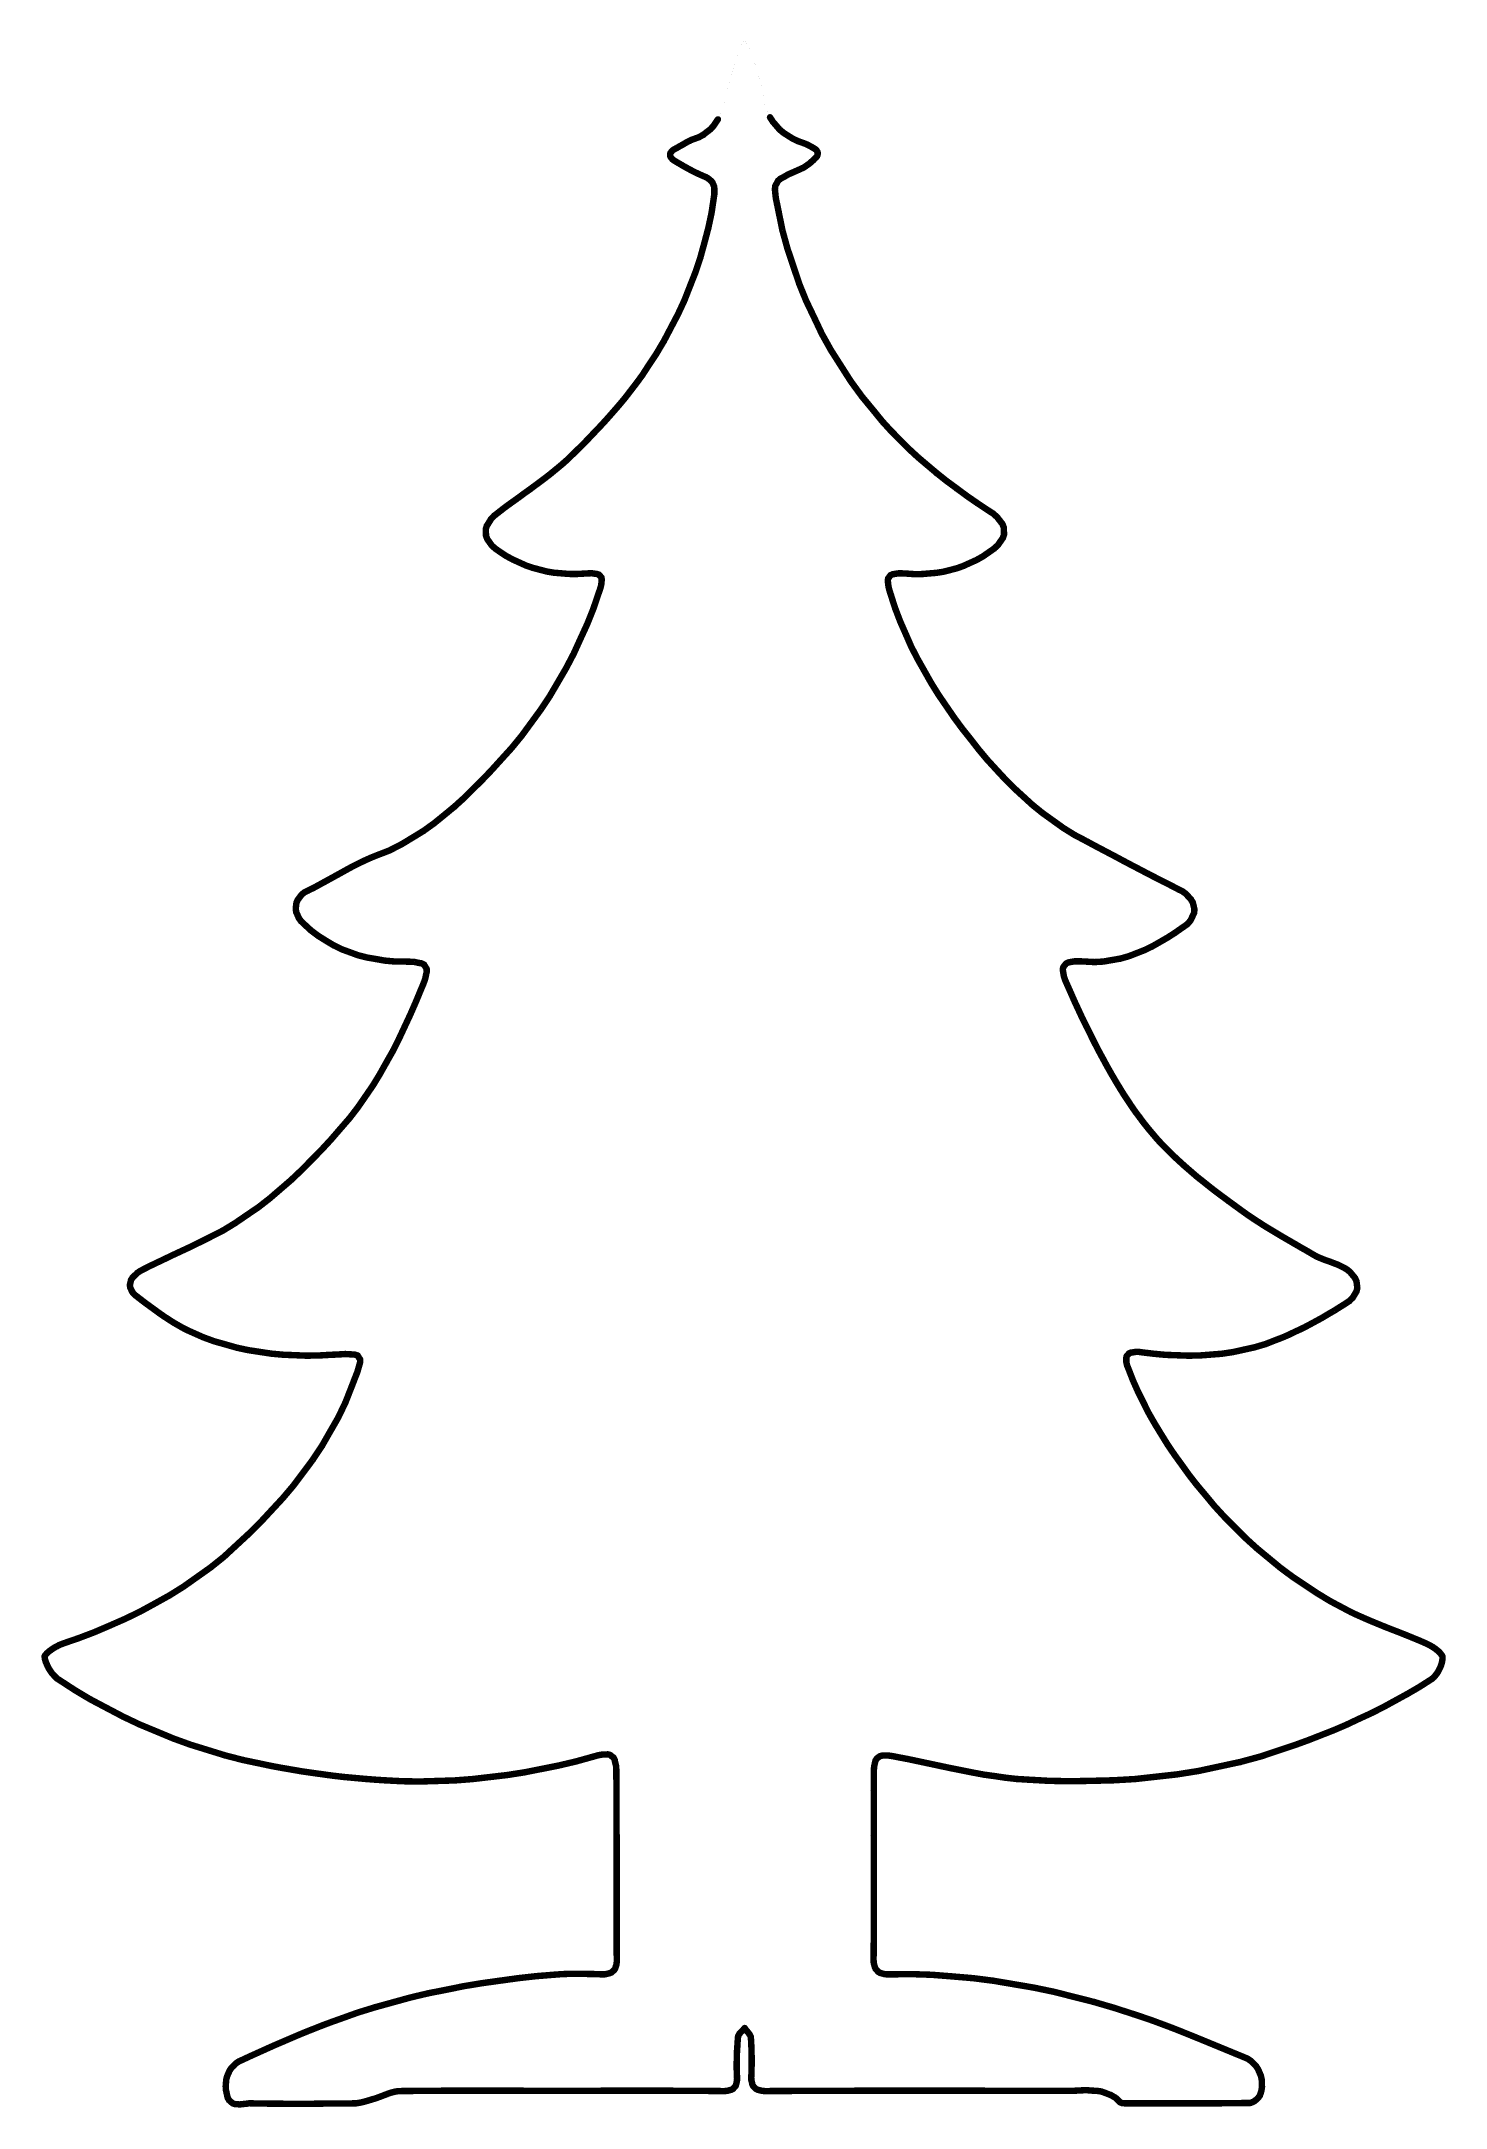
# Model space of a CAD drawing. Extents: x -52 to 52, y -140 to 13.
import ezdxf

# ---------------------------------------------------------------- set-up
doc = ezdxf.new("R2010")
doc.units = 0
doc.header["$MEASUREMENT"] = 0
doc.layers.get('0').update_dxf_attribs({"linetype": 'CONTINUOUS'})

msp = doc.modelspace()

# ---------------------------------------------------------------- linework, layer by layer
for points, const_width in [([(-0.54, 11.93), (-0.41, 12.35)], 0.00118), ([(-0.41, 12.35), (-0.23, 12.63)], 0.00118), ([(-0.23, 12.63), (-0.14, 12.75)], 0.00118), ([(-0.14, 12.75), (0.02, 12.79)], 0.00118), ([(0.02, 12.79), (0.1, 12.66)], 0.00118), ([(0.1, 12.66), (0.21, 12.5)], 0.00118), ([(0.21, 12.5), (0.3, 12.33)], 0.00118), ([(0.3, 12.33), (0.4, 12.05)], 0.00118), ([(-1, 10.42), (-0.91, 10.72)], 0.00118), ([(-0.91, 10.72), (-0.82, 11.02)], 0.00118), ([(-0.82, 11.02), (-0.73, 11.33)], 0.00118), ([(-0.73, 11.33), (-0.63, 11.63)], 0.00118), ([(-0.63, 11.63), (-0.54, 11.93)], 0.00118), ([(0.4, 12.05), (0.43, 11.92)], 0.00118), ([(0.43, 11.92), (0.53, 11.64)], 0.00118), ([(0.53, 11.64), (0.71, 11.08)], 0.00118), ([(0.71, 11.08), (0.81, 10.8)], 0.00118), ([(0.81, 10.8), (0.89, 10.51)], 0.00118), ([(-1.41, 8.9), (-1.33, 9.2)], 0.00118), ([(-1.33, 9.2), (-1.25, 9.51)], 0.00118), ([(-1.25, 9.51), (-1.17, 9.81)], 0.00118), ([(-1.17, 9.81), (-1.09, 10.12)], 0.00118), ([(-1.09, 10.12), (-1, 10.42)], 0.00118), ([(0.89, 10.51), (0.98, 10.23)], 0.00118), ([(0.98, 10.23), (1.06, 9.95)], 0.00118), ([(1.06, 9.95), (1.21, 9.37)], 0.00118), ([(1.21, 9.37), (1.27, 9.09)], 0.00118), ([(-1.77, 7.61), (-1.65, 7.92)], 0.00118), ([(-1.65, 7.92), (-1.56, 8.25)], 0.00118), ([(-1.56, 8.25), (-1.48, 8.59)], 0.00118), ([(-1.48, 8.59), (-1.41, 8.9)], 0.00118), ([(1.27, 9.09), (1.31, 8.8)], 0.00118), ([(1.31, 8.8), (1.38, 8.33)], 0.00118), ([(1.38, 8.33), (1.49, 7.91)], 0.00118), ([(1.49, 7.91), (1.66, 7.54)], 0.00118), ([(-3.13, 5.87), (-2.61, 6.27)], 0.478), ([(-2.61, 6.27), (-2.39, 6.5)], 0.478), ([(-2.39, 6.5), (-2.21, 6.76)], 0.478), ([(-2.21, 6.76), (-2.04, 7.02)], 0.478), ([(-2.04, 7.02), (-1.89, 7.3)], 0.00118), ([(-1.89, 7.3), (-1.77, 7.61)], 0.00118), ([(1.82, 7.17), (2.03, 6.84)], 0.478), ([(1.66, 7.54), (1.82, 7.17)], 0.00118), ([(2.03, 6.84), (2.28, 6.55)], 0.478), ([(2.28, 6.55), (2.53, 6.26)], 0.478), ([(2.53, 6.26), (2.83, 6.01)], 0.478), ([(2.83, 6.01), (3.51, 5.58)], 0.478), ([(-5.57, 4.47), (-5.54, 4.55)], 0.478), ([(-5.57, 4.39), (-5.57, 4.47)], 0.478), ([(-5.58, 4.31), (-5.57, 4.39)], 0.478), ([(-5.54, 4.55), (-5.47, 4.63)], 0.478), ([(-5.47, 4.63), (-5.4, 4.71)], 0.478), ([(-5.4, 4.71), (-5.29, 4.79)], 0.478), ([(-5.29, 4.79), (-5.15, 4.86)], 0.478), ([(-5.15, 4.86), (-5.04, 4.92)], 0.478), ([(-5.04, 4.92), (-4.93, 4.99)], 0.478), ([(-4.93, 4.99), (-4.82, 5.05)], 0.478), ([(-4.82, 5.05), (-4.7, 5.11)], 0.478), ([(-4.7, 5.11), (-4.59, 5.18)], 0.478), ([(-4.59, 5.18), (-4.48, 5.24)], 0.478), ([(-4.48, 5.24), (-4.37, 5.31)], 0.478), ([(-4.37, 5.31), (-4.25, 5.37)], 0.478), ([(-4.25, 5.37), (-4.14, 5.42)], 0.478), ([(-4.14, 5.42), (-4.03, 5.48)], 0.478), ([(-4.03, 5.48), (-3.91, 5.53)], 0.478), ([(-3.91, 5.53), (-3.79, 5.57)], 0.478), ([(-3.79, 5.57), (-3.43, 5.7)], 0.478), ([(-3.43, 5.7), (-3.13, 5.87)], 0.478), ([(3.51, 5.58), (3.9, 5.4)], 0.478), ([(3.9, 5.4), (4.32, 5.25)], 0.478), ([(4.32, 5.25), (4.4, 5.22)], 0.478), ([(4.4, 5.22), (4.47, 5.19)], 0.478), ([(4.47, 5.19), (4.54, 5.16)], 0.478), ([(4.54, 5.16), (4.61, 5.13)], 0.478), ([(4.61, 5.13), (4.68, 5.09)], 0.478), ([(4.68, 5.09), (4.75, 5.05)], 0.478), ([(4.75, 5.05), (4.82, 5.02)], 0.478), ([(4.82, 5.02), (4.89, 4.98)], 0.478), ([(4.89, 4.98), (5.03, 4.9)], 0.478), ([(5.03, 4.9), (5.09, 4.86)], 0.478), ([(5.09, 4.86), (5.16, 4.81)], 0.478), ([(5.16, 4.81), (5.22, 4.78)], 0.478), ([(5.22, 4.78), (5.26, 4.73)], 0.478), ([(5.26, 4.73), (5.32, 4.63)], 0.478), ([(5.34, 4.39), (5.29, 4.27)], 0.478), ([(5.32, 4.63), (5.34, 4.57)], 0.478), ([(5.34, 4.57), (5.35, 4.51)], 0.478), ([(5.35, 4.45), (5.34, 4.39)], 0.478), ([(5.35, 4.51), (5.35, 4.45)], 0.478), ([(-5.54, 4.23), (-5.58, 4.31)], 0.478), ([(-5.48, 4.15), (-5.54, 4.23)], 0.478), ([(-5.41, 4.07), (-5.48, 4.15)], 0.478), ([(-5.32, 3.99), (-5.41, 4.07)], 0.478), ([(-5.19, 3.91), (-5.32, 3.99)], 0.478), ([(-5.02, 3.81), (-5.19, 3.91)], 0.478), ([(-4.85, 3.71), (-5.02, 3.81)], 0.478), ([(-4.68, 3.61), (-4.85, 3.71)], 0.478), ([(-4.51, 3.51), (-4.68, 3.61)], 0.478), ([(-4.34, 3.42), (-4.51, 3.51)], 0.478), ([(-4.16, 3.32), (-4.34, 3.42)], 0.478), ([(-3.99, 3.23), (-4.16, 3.32)], 0.478), ([(-3.82, 3.14), (-3.99, 3.23)], 0.478), ([(-3.46, 2.97), (-3.82, 3.14)], 0.478), ([(-3.28, 2.89), (-3.46, 2.97)], 0.478), ([(-3.1, 2.81), (-3.28, 2.89)], 0.478), ([(3.19, 2.95), (2.9, 2.78)], 0.478), ([(3.59, 3.12), (3.19, 2.95)], 0.478), ([(4.12, 3.36), (3.59, 3.12)], 0.478), ([(4.28, 3.43), (4.12, 3.36)], 0.478), ([(4.42, 3.52), (4.28, 3.43)], 0.478), ([(4.68, 3.7), (4.42, 3.52)], 0.478), ([(4.8, 3.79), (4.68, 3.7)], 0.478), ([(4.89, 3.88), (4.8, 3.79)], 0.478), ([(4.99, 3.96), (4.89, 3.88)], 0.478), ([(5.07, 4.04), (4.99, 3.96)], 0.478), ([(5.17, 4.15), (5.07, 4.04)], 0.478), ([(5.2, 4.18), (5.17, 4.15)], 0.478), ([(5.25, 4.22), (5.2, 4.18)], 0.478), ([(5.29, 4.27), (5.25, 4.22)], 0.478), ([(-2.91, 2.73), (-3.1, 2.81)], 0.478), ([(-2.76, 2.64), (-2.91, 2.73)], 0.478), ([(-2.52, 2.44), (-2.76, 2.64)], 0.478), ([(-2.44, 2.33), (-2.52, 2.44)], 0.478), ([(-2.33, 2.07), (-2.44, 2.33)], 0.478), ([(-2.34, 1.23), (-2.31, 1.43)], 0.478), ([(-2.31, 1.93), (-2.33, 2.07)], 0.478), ([(-2.31, 1.43), (-2.3, 1.61)], 0.478), ([(-2.3, 1.77), (-2.31, 1.93)], 0.478), ([(-2.3, 1.61), (-2.3, 1.77)], 0.478), ([(2.21, 2.09), (2.18, 1.85)], 0.478), ([(2.18, 1.85), (2.25, 1.18)], 0.478), ([(2.42, 2.47), (2.21, 2.09)], 0.478), ([(2.6, 2.62), (2.42, 2.47)], 0.478), ([(2.9, 2.78), (2.6, 2.62)], 0.478), ([(-2.75, -1.03), (-2.51, 0.09)], 0.478), ([(-2.51, 0.09), (-2.34, 1.23)], 0.478), ([(2.25, 1.18), (2.34, 0.75)], 0.478), ([(2.34, 0.75), (2.46, 0.16)], 0.478), ([(2.46, 0.16), (2.74, -1.21)], 0.478), ([(-3.04, -2.13), (-2.75, -1.03)], 0.478), ([(2.74, -1.21), (3.11, -2.55)], 0.478), ([(-3.7, -4.3), (-3.34, -3.22)], 0.478), ([(-3.34, -3.22), (-3.04, -2.13)], 0.478), ([(3.11, -2.55), (3.98, -5.15)], 0.478), ([(-4.11, -5.34), (-3.7, -4.3)], 0.478), ([(-4.52, -6.39), (-4.11, -5.34)], 0.478), ([(3.98, -5.15), (4.49, -6.41)], 0.478), ([(-6.05, -9.42), (-5, -7.42)], 0.478), ([(-5, -7.42), (-4.52, -6.39)], 0.478), ([(4.49, -6.41), (5.08, -7.64)], 0.478), ([(5.08, -7.64), (5.66, -8.87)], 0.478), ([(-6.63, -10.39), (-6.05, -9.42)], 0.478), ([(5.66, -8.87), (6.33, -10.07)], 0.478), ([(-7.26, -11.34), (-6.63, -10.39)], 0.478), ([(6.33, -10.07), (7.81, -12.39)], 0.478), ([(-8.06, -12.5), (-7.64, -11.93)], 0.478), ([(-7.64, -11.93), (-7.26, -11.34)], 0.478), ([(7.81, -12.39), (8.63, -13.51)], 0.478), ([(-9.37, -14.16), (-8.92, -13.62)], 0.478), ([(-8.92, -13.62), (-8.49, -13.06)], 0.478), ([(-8.49, -13.06), (-8.06, -12.5)], 0.478), ([(8.63, -13.51), (9.53, -14.6)], 0.478), ([(-10.79, -15.75), (-10.31, -15.23)], 0.478), ([(-10.31, -15.23), (-9.37, -14.16)], 0.478), ([(9.53, -14.6), (10.13, -15.34)], 0.478), ([(10.13, -15.34), (10.76, -16.03)], 0.478), ([(-12.27, -17.28), (-11.77, -16.78)], 0.478), ([(-11.77, -16.78), (-11.28, -16.26)], 0.478), ([(-11.28, -16.26), (-10.79, -15.75)], 0.478), ([(10.76, -16.03), (12.08, -17.36)], 0.478), ([(-14.07, -18.93), (-13.62, -18.56)], 0.478), ([(-13.62, -18.56), (-13.19, -18.18)], 0.478), ([(-13.19, -18.18), (-12.77, -17.77)], 0.478), ([(-12.77, -17.77), (-12.27, -17.28)], 0.478), ([(12.08, -17.36), (12.76, -17.99)], 0.478), ([(12.76, -17.99), (13.47, -18.59)], 0.478), ([(13.47, -18.59), (14.18, -19.19)], 0.478), ([(-15.92, -20.35), (-14.98, -19.65)], 0.478), ([(-14.98, -19.65), (-14.52, -19.3)], 0.478), ([(-14.52, -19.3), (-14.07, -18.93)], 0.478), ([(14.18, -19.19), (14.91, -19.77)], 0.478), ([(14.91, -19.77), (15.66, -20.32)], 0.478), ([(-17.82, -21.72), (-17.35, -21.38)], 0.478), ([(-17.35, -21.38), (-16.87, -21.04)], 0.478), ([(-16.87, -21.04), (-16.4, -20.69)], 0.478), ([(-16.4, -20.69), (-15.92, -20.35)], 0.478), ([(15.66, -20.32), (16.4, -20.87)], 0.478), ([(16.4, -20.87), (17.17, -21.4)], 0.478), ([(17.17, -21.4), (17.95, -21.92)], 0.478), ([(-19.23, -23.32), (-19.15, -23.08)], 0.478), ([(-19.15, -23.08), (-18.84, -22.58)], 0.478), ([(-18.84, -22.58), (-18.6, -22.33)], 0.478), ([(-18.6, -22.33), (-18.28, -22.08)], 0.478), ([(-18.28, -22.08), (-17.82, -21.72)], 0.478), ([(17.95, -21.92), (18.34, -22.17)], 0.478), ([(18.34, -22.17), (18.63, -22.43)], 0.478), ([(18.63, -22.43), (19.03, -22.94)], 0.478), ([(19.03, -22.94), (19.13, -23.2)], 0.478), ([(-19.22, -23.57), (-19.23, -23.32)], 0.478), ([(-19.21, -23.82), (-19.22, -23.57)], 0.478), ([(-19.12, -24.06), (-19.21, -23.82)], 0.478), ([(-18.78, -24.54), (-19.12, -24.06)], 0.478), ([(-18.52, -24.77), (-18.78, -24.54)], 0.478), ([(18.7, -24.5), (18.42, -24.76)], 0.478), ([(18.88, -24.24), (18.7, -24.5)], 0.478), ([(19.06, -23.98), (18.88, -24.24)], 0.478), ([(19.15, -23.72), (19.06, -23.98)], 0.478), ([(19.13, -23.2), (19.14, -23.46)], 0.478), ([(19.14, -23.46), (19.15, -23.72)], 0.478), ([(-18.19, -25), (-18.52, -24.77)], 0.478), ([(-17.72, -25.31), (-18.19, -25)], 0.478), ([(-17.24, -25.57), (-17.72, -25.31)], 0.478), ([(-16.25, -26.02), (-17.24, -25.57)], 0.478), ([(-15.75, -26.19), (-16.25, -26.02)], 0.478), ([(-14.72, -26.46), (-15.75, -26.19)], 0.478), ([(15.67, -26.22), (14.66, -26.48)], 0.478), ([(16.16, -26.04), (15.67, -26.22)], 0.478), ([(17.13, -25.6), (16.16, -26.04)], 0.478), ([(17.59, -25.34), (17.13, -25.6)], 0.478), ([(18.05, -25.02), (17.59, -25.34)], 0.478), ([(18.42, -24.76), (18.05, -25.02)], 0.478), ([(-14.19, -26.55), (-14.72, -26.46)], 0.478), ([(-13.11, -26.64), (-14.19, -26.55)], 0.478), ([(-12.57, -26.65), (-13.11, -26.64)], 0.478), ([(-12.01, -26.62), (-12.57, -26.65)], 0.478), ([(-11.66, -26.6), (-12.01, -26.62)], 0.478), ([(-11.39, -26.59), (-11.66, -26.6)], 0.478), ([(-11.18, -26.62), (-11.39, -26.59)], 0.478), ([(-10.97, -26.65), (-11.18, -26.62)], 0.478), ([(-10.83, -26.71), (-10.97, -26.65)], 0.478), ([(-10.87, -28.06), (-10.75, -27.72)], 0.478), ([(-10.75, -26.81), (-10.83, -26.71)], 0.478), ([(-10.66, -26.91), (-10.75, -26.81)], 0.478), ([(-10.75, -27.72), (-10.68, -27.46)], 0.478), ([(-10.68, -27.46), (-10.66, -27.26)], 0.478), ([(-10.64, -27.06), (-10.66, -26.91)], 0.478), ([(-10.66, -27.26), (-10.64, -27.06)], 0.478), ([(10.57, -26.97), (10.54, -27.13)], 0.478), ([(10.54, -27.13), (10.59, -27.57)], 0.478), ([(10.74, -26.74), (10.57, -26.97)], 0.478), ([(10.59, -27.57), (10.66, -27.85)], 0.478), ([(10.89, -26.67), (10.74, -26.74)], 0.478), ([(11.11, -26.63), (10.89, -26.67)], 0.478), ([(11.33, -26.6), (11.11, -26.63)], 0.478), ([(11.62, -26.6), (11.33, -26.6)], 0.478), ([(12, -26.62), (11.62, -26.6)], 0.478), ([(12.55, -26.66), (12, -26.62)], 0.478), ([(13.08, -26.65), (12.55, -26.66)], 0.478), ([(14.14, -26.56), (13.08, -26.65)], 0.478), ([(14.66, -26.48), (14.14, -26.56)], 0.478), ([(-11.71, -30.34), (-11.26, -29.21)], 0.478), ([(-11.26, -29.21), (-10.87, -28.06)], 0.478), ([(10.66, -27.85), (10.77, -28.2)], 0.478), ([(10.77, -28.2), (11.09, -29.19)], 0.478), ([(11.09, -29.19), (11.46, -30.16)], 0.478), ([(-12.21, -31.43), (-11.71, -30.34)], 0.478), ([(11.46, -30.16), (11.87, -31.09)], 0.478), ([(-12.71, -32.53), (-12.21, -31.43)], 0.478), ([(11.87, -31.09), (12.28, -32.03)], 0.478), ([(12.28, -32.03), (12.75, -32.94)], 0.478), ([(-13.87, -34.63), (-13.27, -33.6)], 0.478), ([(-13.27, -33.6), (-12.71, -32.53)], 0.478), ([(12.75, -32.94), (13.75, -34.71)], 0.478), ([(-14.48, -35.67), (-13.87, -34.63)], 0.478), ([(13.75, -34.71), (14.29, -35.58)], 0.478), ([(-15.85, -37.64), (-15.14, -36.67)], 0.478), ([(-15.14, -36.67), (-14.48, -35.67)], 0.478), ([(14.29, -35.58), (15.44, -37.26)], 0.478), ([(-16.56, -38.61), (-15.85, -37.64)], 0.478), ([(15.44, -37.26), (16.05, -38.09)], 0.478), ([(16.05, -38.09), (16.69, -38.89)], 0.478), ([(-18.15, -40.45), (-17.33, -39.55)], 0.478), ([(-17.33, -39.55), (-16.56, -38.61)], 0.478), ([(16.69, -38.89), (17.28, -39.65)], 0.478), ([(17.28, -39.65), (17.89, -40.38)], 0.478), ([(-19.47, -41.87), (-18.8, -41.17)], 0.478), ([(-18.8, -41.17), (-18.15, -40.45)], 0.478), ([(17.89, -40.38), (18.53, -41.08)], 0.478), ([(18.53, -41.08), (19.18, -41.78)], 0.478), ([(-20.84, -43.23), (-19.47, -41.87)], 0.478), ([(19.18, -41.78), (19.85, -42.46)], 0.478), ([(19.85, -42.46), (20.55, -43.1)], 0.478), ([(-23.05, -45.1), (-22.3, -44.49)], 0.478), ([(-22.3, -44.49), (-21.56, -43.88)], 0.478), ([(-21.56, -43.88), (-20.84, -43.23)], 0.478), ([(20.55, -43.1), (21.25, -43.74)], 0.478), ([(21.25, -43.74), (21.99, -44.34)], 0.478), ([(21.99, -44.34), (22.76, -44.89)], 0.478), ([(-24.66, -46.17), (-23.83, -45.66)], 0.478), ([(-23.83, -45.66), (-23.05, -45.1)], 0.478), ([(22.76, -44.89), (23.54, -45.45)], 0.478), ([(23.54, -45.45), (24.36, -45.96)], 0.478), ([(24.36, -45.96), (25.22, -46.41)], 0.478), ([(-28.18, -47.85), (-27.75, -47.66)], 0.478), ([(-27.75, -47.66), (-27.31, -47.48)], 0.478), ([(-27.31, -47.48), (-26.37, -47.12)], 0.478), ([(-26.37, -47.12), (-25.49, -46.67)], 0.478), ([(-25.49, -46.67), (-24.66, -46.17)], 0.478), ([(25.22, -46.41), (25.79, -46.72)], 0.478), ([(25.79, -46.72), (26.36, -47.02)], 0.478), ([(26.36, -47.02), (26.93, -47.32)], 0.478), ([(26.93, -47.32), (27.5, -47.62)], 0.478), ([(27.5, -47.62), (28.07, -47.93)], 0.478), ([(-31.13, -49.42), (-30.71, -49.19)], 0.478), ([(-30.71, -49.19), (-30.29, -48.96)], 0.478), ([(-30.29, -48.96), (-29.46, -48.5)], 0.478), ([(-29.46, -48.5), (-29.04, -48.27)], 0.478), ([(-29.04, -48.27), (-28.61, -48.06)], 0.478), ([(-28.61, -48.06), (-28.18, -47.85)], 0.478), ([(28.07, -47.93), (29.22, -48.53)], 0.478), ([(29.22, -48.53), (29.79, -48.83)], 0.478), ([(29.79, -48.83), (30.94, -49.42)], 0.478), ([(-33.16, -50.78), (-32.87, -50.39)], 0.478), ([(-32.87, -50.39), (-32.66, -50.22)], 0.478), ([(-32.66, -50.22), (-32.4, -50.09)], 0.478), ([(-32.4, -50.09), (-31.97, -49.88)], 0.478), ([(-31.97, -49.88), (-31.55, -49.65)], 0.478), ([(-31.55, -49.65), (-31.13, -49.42)], 0.478), ([(30.94, -49.42), (31.52, -49.71)], 0.478), ([(31.52, -49.71), (32.09, -50.01)], 0.478), ([(32.09, -50.01), (32.36, -50.14)], 0.478), ([(32.36, -50.14), (32.61, -50.32)], 0.478), ([(32.61, -50.32), (32.8, -50.53)], 0.478), ([(32.8, -50.53), (32.99, -50.74)], 0.478), ([(-33.3, -51.44), (-33.28, -51.22)], 0.478), ([(-33.27, -51.67), (-33.3, -51.44)], 0.478), ([(-33.28, -51.22), (-33.25, -50.99)], 0.478), ([(-33.07, -52.13), (-33.27, -51.67)], 0.478), ([(-33.25, -50.99), (-33.16, -50.78)], 0.478), ([(-32.91, -52.35), (-33.07, -52.13)], 0.478), ([(33.22, -51.75), (32.96, -52.3)], 0.478), ([(32.99, -50.74), (33.13, -50.97)], 0.478), ([(33.13, -50.97), (33.25, -51.48)], 0.478), ([(33.25, -51.48), (33.22, -51.75)], 0.478), ([(-32.69, -52.56), (-32.91, -52.35)], 0.478), ([(-32.17, -53.04), (-32.69, -52.56)], 0.478), ([(-31.62, -53.45), (-32.17, -53.04)], 0.478), ([(-31.06, -53.8), (-31.62, -53.45)], 0.478), ([(31.25, -53.57), (30.7, -53.89)], 0.478), ([(31.8, -53.22), (31.25, -53.57)], 0.478), ([(32.34, -52.84), (31.8, -53.22)], 0.478), ([(32.72, -52.58), (32.34, -52.84)], 0.478), ([(32.96, -52.3), (32.72, -52.58)], 0.478), ([(-30.49, -54.14), (-31.06, -53.8)], 0.478), ([(-29.9, -54.43), (-30.49, -54.14)], 0.478), ([(-28.67, -54.88), (-29.9, -54.43)], 0.478), ([(-28.04, -55.04), (-28.67, -54.88)], 0.478), ([(-27.38, -55.15), (-28.04, -55.04)], 0.478), ([(-26.72, -55.27), (-27.38, -55.15)], 0.478), ([(-26.05, -55.33), (-26.72, -55.27)], 0.478), ([(24.74, -55.32), (24.41, -55.32)], 0.478), ([(25.15, -55.34), (24.74, -55.32)], 0.478), ([(27.14, -55.23), (26.51, -55.34)], 0.478), ([(27.78, -55.12), (27.14, -55.23)], 0.478), ([(28.38, -54.95), (27.78, -55.12)], 0.478), ([(29.56, -54.49), (28.38, -54.95)], 0.478), ([(30.14, -54.21), (29.56, -54.49)], 0.478), ([(30.7, -53.89), (30.14, -54.21)], 0.478), ([(-25.35, -55.34), (-26.05, -55.33)], 0.478), ([(-24.88, -55.35), (-25.35, -55.34)], 0.478), ([(-24.51, -55.37), (-24.88, -55.35)], 0.478), ([(-24.24, -55.43), (-24.51, -55.37)], 0.478), ([(-23.97, -55.48), (-24.24, -55.43)], 0.478), ([(-23.8, -55.58), (-23.97, -55.48)], 0.478), ([(-23.85, -56.99), (-23.72, -56.64)], 0.478), ([(-23.61, -55.87), (-23.8, -55.58)], 0.478), ([(-23.72, -56.64), (-23.66, -56.36)], 0.478), ([(-23.66, -56.36), (-23.6, -56.08)], 0.478), ([(-23.6, -56.08), (-23.61, -55.87)], 0.478), ([(23.53, -55.76), (23.5, -55.94)], 0.478), ([(23.5, -55.94), (23.54, -56.19)], 0.478), ([(23.74, -55.49), (23.53, -55.76)], 0.478), ([(23.54, -56.19), (23.58, -56.43)], 0.478), ([(23.58, -56.43), (23.68, -56.73)], 0.478), ([(23.68, -56.73), (23.85, -57.11)], 0.478), ([(23.91, -55.41), (23.74, -55.49)], 0.478), ([(24.16, -55.36), (23.91, -55.41)], 0.478), ([(24.41, -55.32), (24.16, -55.36)], 0.478), ([(25.85, -55.38), (25.15, -55.34)], 0.478), ([(26.51, -55.34), (25.85, -55.38)], 0.478), ([(-24.82, -59.27), (-24.42, -58.36)], 0.478), ([(-24.42, -58.36), (-24.04, -57.44)], 0.478), ([(-24.04, -57.44), (-23.85, -56.99)], 0.478), ([(23.85, -57.11), (24.12, -57.72)], 0.478), ([(24.12, -57.72), (24.39, -58.33)], 0.478), ([(24.39, -58.33), (24.96, -59.56)], 0.478), ([(-25.24, -60.17), (-24.82, -59.27)], 0.478), ([(24.96, -59.56), (25.26, -60.16)], 0.478), ([(-26.1, -61.95), (-25.66, -61.07)], 0.478), ([(-25.66, -61.07), (-25.24, -60.17)], 0.478), ([(25.26, -60.16), (25.86, -61.37)], 0.478), ([(25.86, -61.37), (26.17, -61.97)], 0.478), ([(-27.07, -63.67), (-26.59, -62.81)], 0.478), ([(-26.59, -62.81), (-26.1, -61.95)], 0.478), ([(26.17, -61.97), (26.49, -62.56)], 0.478), ([(26.49, -62.56), (26.81, -63.15)], 0.478), ([(-27.58, -64.51), (-27.07, -63.67)], 0.478), ([(26.81, -63.15), (27.14, -63.73)], 0.478), ([(27.14, -63.73), (27.48, -64.31)], 0.478), ([(27.48, -64.31), (27.75, -64.75)], 0.478), ([(-28.71, -66.15), (-27.58, -64.51)], 0.478), ([(27.75, -64.75), (28.02, -65.19)], 0.478), ([(28.02, -65.19), (28.59, -66.05)], 0.478), ([(-29.99, -67.71), (-29.32, -66.94)], 0.478), ([(-29.32, -66.94), (-28.71, -66.15)], 0.478), ([(28.59, -66.05), (28.89, -66.48)], 0.478), ([(28.89, -66.48), (29.2, -66.89)], 0.478), ([(29.2, -66.89), (29.51, -67.31)], 0.478), ([(29.51, -67.31), (29.83, -67.71)], 0.478), ([(-31.41, -69.3), (-30.69, -68.52)], 0.478), ([(-30.69, -68.52), (-29.99, -67.71)], 0.478), ([(29.83, -67.71), (30.17, -68.11)], 0.478), ([(30.17, -68.11), (30.5, -68.5)], 0.478), ([(30.5, -68.5), (30.85, -68.88)], 0.478), ([(30.85, -68.88), (31.21, -69.24)], 0.478), ([(-32.89, -70.8), (-32.15, -70.05)], 0.478), ([(-32.15, -70.05), (-31.41, -69.3)], 0.478), ([(31.21, -69.24), (31.63, -69.66)], 0.478), ([(31.63, -69.66), (32.06, -70.06)], 0.478), ([(32.06, -70.06), (32.5, -70.46)], 0.478), ([(32.5, -70.46), (32.95, -70.85)], 0.478), ([(-35.23, -72.88), (-33.65, -71.52)], 0.478), ([(-33.65, -71.52), (-32.89, -70.8)], 0.478), ([(32.95, -70.85), (33.4, -71.24)], 0.478), ([(33.4, -71.24), (34.33, -71.98)], 0.478), ([(34.33, -71.98), (34.8, -72.35)], 0.478), ([(-36.92, -74.11), (-36.05, -73.52)], 0.478), ([(-36.05, -73.52), (-35.23, -72.88)], 0.478), ([(34.8, -72.35), (35.76, -73.06)], 0.478), ([(35.76, -73.06), (36.24, -73.41)], 0.478), ([(36.24, -73.41), (36.72, -73.76)], 0.478), ([(-38.68, -75.25), (-37.78, -74.7)], 0.478), ([(-37.78, -74.7), (-36.92, -74.11)], 0.478), ([(36.72, -73.76), (37.14, -74.06)], 0.478), ([(37.14, -74.06), (37.58, -74.36)], 0.478), ([(37.58, -74.36), (38.46, -74.93)], 0.478), ([(38.46, -74.93), (38.91, -75.2)], 0.478), ([(38.91, -75.2), (39.36, -75.47)], 0.478), ([(-42.49, -77.11), (-41.67, -76.73)], 0.478), ([(-41.67, -76.73), (-41.26, -76.54)], 0.478), ([(-41.26, -76.54), (-40.44, -76.14)], 0.478), ([(-40.44, -76.14), (-40.04, -75.94)], 0.478), ([(-40.04, -75.94), (-39.64, -75.74)], 0.478), ([(-39.64, -75.74), (-38.68, -75.25)], 0.478), ([(39.36, -75.47), (39.81, -75.74)], 0.478), ([(39.81, -75.74), (40.26, -76)], 0.478), ([(40.26, -76), (40.72, -76.27)], 0.478), ([(40.72, -76.27), (41.17, -76.53)], 0.478), ([(41.17, -76.53), (41.63, -76.79)], 0.478), ([(-45.05, -78.41), (-44.82, -78.25)], 0.478), ([(-44.82, -78.25), (-44.53, -78.1)], 0.478), ([(-44.53, -78.1), (-44.12, -77.89)], 0.478), ([(-44.12, -77.89), (-43.72, -77.7)], 0.478), ([(-43.72, -77.7), (-42.9, -77.31)], 0.478), ([(-42.9, -77.31), (-42.49, -77.11)], 0.478), ([(41.63, -76.79), (42.08, -77.06)], 0.478), ([(42.08, -77.06), (42.24, -77.15)], 0.478), ([(42.24, -77.15), (42.41, -77.23)], 0.478), ([(42.41, -77.23), (42.58, -77.3)], 0.478), ([(42.58, -77.3), (42.75, -77.37)], 0.478), ([(42.75, -77.37), (42.93, -77.44)], 0.478), ([(42.93, -77.44), (43.1, -77.5)], 0.478), ([(43.1, -77.5), (43.28, -77.56)], 0.478), ([(43.28, -77.56), (43.46, -77.63)], 0.478), ([(43.46, -77.63), (43.63, -77.7)], 0.478), ([(43.63, -77.7), (43.81, -77.76)], 0.478), ([(43.81, -77.76), (43.98, -77.84)], 0.478), ([(43.98, -77.84), (44.14, -77.92)], 0.478), ([(44.14, -77.92), (44.49, -78.1)], 0.478), ([(44.49, -78.1), (44.76, -78.31)], 0.478), ([(-45.59, -79.28), (-45.54, -79.1)], 0.478), ([(-45.56, -79.47), (-45.59, -79.28)], 0.478), ([(-45.48, -79.65), (-45.56, -79.47)], 0.478), ([(-45.54, -79.1), (-45.5, -78.92)], 0.478), ([(-45.5, -78.92), (-45.39, -78.74)], 0.478), ([(-45.39, -79.83), (-45.48, -79.65)], 0.478), ([(-45.39, -78.74), (-45.22, -78.58)], 0.478), ([(-45.22, -78.58), (-45.05, -78.41)], 0.478), ([(44.76, -78.31), (44.95, -78.54)], 0.478), ([(44.95, -78.54), (45.14, -78.77)], 0.478), ([(45.25, -79.76), (45.11, -80)], 0.478), ([(45.14, -78.77), (45.25, -79.01)], 0.478), ([(45.25, -79.01), (45.31, -79.51)], 0.478), ([(45.31, -79.51), (45.25, -79.76)], 0.478), ([(-45.23, -80.01), (-45.39, -79.83)], 0.478), ([(-45.01, -80.18), (-45.23, -80.01)], 0.478), ([(-44.69, -80.43), (-45.01, -80.18)], 0.478), ([(-44.37, -80.67), (-44.69, -80.43)], 0.478), ([(-44.04, -80.91), (-44.37, -80.67)], 0.478), ([(-43.71, -81.15), (-44.04, -80.91)], 0.478), ([(-43.38, -81.39), (-43.71, -81.15)], 0.478), ([(43.6, -81.19), (43.18, -81.43)], 0.478), ([(44.01, -80.93), (43.6, -81.19)], 0.478), ([(44.41, -80.68), (44.01, -80.93)], 0.478), ([(44.73, -80.47), (44.41, -80.68)], 0.478), ([(44.96, -80.24), (44.73, -80.47)], 0.478), ([(45.11, -80), (44.96, -80.24)], 0.478), ([(-43.05, -81.62), (-43.38, -81.39)], 0.478), ([(-42.71, -81.84), (-43.05, -81.62)], 0.478), ([(-42.37, -82.06), (-42.71, -81.84)], 0.478), ([(-41.67, -82.46), (-42.37, -82.06)], 0.478), ([(-41.32, -82.64), (-41.67, -82.46)], 0.478), ([(-40.96, -82.8), (-41.32, -82.64)], 0.478), ([(-40.15, -83.16), (-40.96, -82.8)], 0.478), ([(40.63, -82.78), (40.2, -82.99)], 0.478), ([(41.07, -82.58), (40.63, -82.78)], 0.478), ([(41.5, -82.37), (41.07, -82.58)], 0.478), ([(42.35, -81.91), (41.5, -82.37)], 0.478), ([(42.77, -81.68), (42.35, -81.91)], 0.478), ([(43.18, -81.43), (42.77, -81.68)], 0.478), ([(-39.33, -83.46), (-40.15, -83.16)], 0.478), ([(-38.5, -83.69), (-39.33, -83.46)], 0.478), ([(-37.67, -83.93), (-38.5, -83.69)], 0.478), ([(-36.83, -84.11), (-37.67, -83.93)], 0.478), ([(-35.12, -84.37), (-36.83, -84.11)], 0.478), ([(-34.26, -84.45), (-35.12, -84.37)], 0.478), ([(28.4, -84.36), (28.23, -84.56)], 0.478), ([(28.53, -84.3), (28.4, -84.36)], 0.478), ([(28.9, -84.24), (28.53, -84.3)], 0.478), ([(29.13, -84.24), (28.9, -84.24)], 0.478), ([(29.41, -84.28), (29.13, -84.24)], 0.478), ([(30.25, -84.38), (29.41, -84.28)], 0.478), ([(35.26, -84.38), (33.6, -84.51)], 0.478), ([(36.08, -84.26), (35.26, -84.38)], 0.478), ([(36.9, -84.08), (36.08, -84.26)], 0.478), ([(37.71, -83.9), (36.9, -84.08)], 0.478), ([(38.52, -83.66), (37.71, -83.9)], 0.478), ([(39.31, -83.35), (38.52, -83.66)], 0.478), ([(39.76, -83.18), (39.31, -83.35)], 0.478), ([(40.2, -82.99), (39.76, -83.18)], 0.478), ([(-32.53, -84.52), (-34.26, -84.45)], 0.478), ([(-31.65, -84.51), (-32.53, -84.52)], 0.478), ([(-30.77, -84.46), (-31.65, -84.51)], 0.478), ([(-30.12, -84.43), (-30.77, -84.46)], 0.478), ([(-29.63, -84.4), (-30.12, -84.43)], 0.478), ([(-29.28, -84.42), (-29.63, -84.4)], 0.478), ([(-28.93, -84.44), (-29.28, -84.42)], 0.478), ([(-28.72, -84.51), (-28.93, -84.44)], 0.478), ([(-28.92, -86.19), (-28.74, -85.73)], 0.478), ([(-28.74, -85.73), (-28.64, -85.38)], 0.478), ([(-28.63, -84.66), (-28.72, -84.51)], 0.478), ([(-28.64, -85.38), (-28.54, -85.03)], 0.478), ([(-28.53, -84.8), (-28.63, -84.66)], 0.478), ([(-28.54, -85.03), (-28.53, -84.8)], 0.478), ([(28.23, -84.56), (28.2, -84.7)], 0.478), ([(28.2, -84.7), (28.21, -84.87)], 0.478), ([(28.21, -84.87), (28.21, -85.05)], 0.478), ([(28.21, -85.05), (28.27, -85.26)], 0.478), ([(28.27, -85.26), (28.37, -85.51)], 0.478), ([(28.37, -85.51), (28.7, -86.36)], 0.478), ([(31.09, -84.46), (30.25, -84.38)], 0.478), ([(31.93, -84.49), (31.09, -84.46)], 0.478), ([(32.77, -84.52), (31.93, -84.49)], 0.478), ([(33.6, -84.51), (32.77, -84.52)], 0.478), ([(-29.62, -87.98), (-29.16, -86.81)], 0.478), ([(-29.16, -86.81), (-28.92, -86.19)], 0.478), ([(28.7, -86.36), (29.07, -87.19)], 0.478), ([(29.07, -87.19), (29.88, -88.81)], 0.478), ([(-30.15, -89.09), (-29.62, -87.98)], 0.478), ([(29.88, -88.81), (30.33, -89.59)], 0.478), ([(-31.36, -91.2), (-30.15, -89.09)], 0.478), ([(30.33, -89.59), (30.8, -90.36)], 0.478), ([(30.8, -90.36), (31.27, -91.12)], 0.478), ([(-32.03, -92.21), (-31.36, -91.2)], 0.478), ([(31.27, -91.12), (31.78, -91.87)], 0.478), ([(31.78, -91.87), (32.31, -92.6)], 0.478), ([(-33.48, -94.15), (-32.75, -93.18)], 0.478), ([(-32.75, -93.18), (-32.03, -92.21)], 0.478), ([(32.31, -92.6), (32.84, -93.34)], 0.478), ([(32.84, -93.34), (33.4, -94.06)], 0.478), ([(-35.92, -96.86), (-34.26, -95.07)], 0.478), ([(-34.26, -95.07), (-33.48, -94.15)], 0.478), ([(33.4, -94.06), (33.99, -94.76)], 0.478), ([(33.99, -94.76), (34.72, -95.64)], 0.478), ([(34.72, -95.64), (35.48, -96.47)], 0.478), ([(35.48, -96.47), (37.07, -98.06)], 0.478), ([(-37.69, -98.55), (-36.79, -97.72)], 0.478), ([(-36.79, -97.72), (-35.92, -96.86)], 0.478), ([(37.07, -98.06), (37.9, -98.81)], 0.478), ([(-39.59, -100.19), (-38.62, -99.41)], 0.478), ([(-38.62, -99.41), (-37.69, -98.55)], 0.478), ([(37.9, -98.81), (39.62, -100.23)], 0.478), ([(-41.61, -101.62), (-39.59, -100.19)], 0.478), ([(39.62, -100.23), (40.51, -100.89)], 0.478), ([(40.51, -100.89), (42.37, -102.13)], 0.478), ([(-43.73, -102.87), (-42.65, -102.27)], 0.478), ([(-42.65, -102.27), (-41.61, -101.62)], 0.478), ([(42.37, -102.13), (43.33, -102.71)], 0.478), ([(43.33, -102.71), (44.33, -103.24)], 0.478), ([(-47.06, -104.5), (-45.92, -104)], 0.478), ([(-45.92, -104), (-44.81, -103.46)], 0.478), ([(-44.81, -103.46), (-43.73, -102.87)], 0.478), ([(44.33, -103.24), (44.82, -103.5)], 0.478), ([(44.82, -103.5), (45.31, -103.73)], 0.478), ([(45.31, -103.73), (45.81, -103.95)], 0.478), ([(45.81, -103.95), (46.32, -104.17)], 0.478), ([(46.32, -104.17), (46.83, -104.38)], 0.478), ([(-50.55, -105.84), (-49.36, -105.43)], 0.478), ([(-49.36, -105.43), (-48.2, -104.99)], 0.478), ([(-48.2, -104.99), (-47.06, -104.5)], 0.478), ([(46.83, -104.38), (47.34, -104.59)], 0.478), ([(47.34, -104.59), (47.85, -104.79)], 0.478), ([(47.85, -104.79), (48.37, -104.99)], 0.478), ([(48.37, -104.99), (48.88, -105.19)], 0.478), ([(48.88, -105.19), (49.39, -105.4)], 0.478), ([(49.39, -105.4), (49.9, -105.61)], 0.478), ([(49.9, -105.61), (50.41, -105.83)], 0.478), ([(-51.9, -106.79), (-51.86, -106.71)], 0.478), ([(-51.89, -106.86), (-51.9, -106.79)], 0.478), ([(-51.87, -107.01), (-51.89, -106.86)], 0.478), ([(-51.82, -107.17), (-51.87, -107.01)], 0.478), ([(-51.86, -106.71), (-51.78, -106.61)], 0.478), ([(-51.69, -107.48), (-51.82, -107.17)], 0.478), ([(-51.78, -106.61), (-51.69, -106.52)], 0.478), ([(-51.69, -106.52), (-51.58, -106.42)], 0.478), ([(-51.58, -106.42), (-51.3, -106.22)], 0.478), ([(-51.3, -106.22), (-51.15, -106.12)], 0.478), ([(-51.15, -106.12), (-50.99, -106.04)], 0.478), ([(-50.99, -106.04), (-50.84, -105.96)], 0.478), ([(-50.84, -105.96), (-50.68, -105.89)], 0.478), ([(-50.68, -105.89), (-50.55, -105.84)], 0.478), ([(50.41, -105.83), (50.53, -105.89)], 0.478), ([(50.53, -105.89), (50.67, -105.96)], 0.478), ([(50.67, -105.96), (50.94, -106.12)], 0.478), ([(50.94, -106.12), (51.07, -106.21)], 0.478), ([(51.07, -106.21), (51.32, -106.41)], 0.478), ([(51.32, -106.41), (51.42, -106.51)], 0.478), ([(51.42, -106.51), (51.57, -106.7)], 0.478), ([(51.59, -107.18), (51.5, -107.49)], 0.478), ([(51.57, -106.7), (51.62, -106.8)], 0.478), ([(51.61, -107.03), (51.59, -107.18)], 0.478), ([(51.62, -106.8), (51.62, -106.89)], 0.478), ([(51.62, -106.89), (51.61, -107.03)], 0.478), ([(-51.61, -107.64), (-51.69, -107.48)], 0.478), ([(-51.52, -107.79), (-51.61, -107.64)], 0.478), ([(-51.42, -107.94), (-51.52, -107.79)], 0.478), ([(-51.32, -108.08), (-51.42, -107.94)], 0.478), ([(-51.2, -108.2), (-51.32, -108.08)], 0.478), ([(-51.08, -108.33), (-51.2, -108.2)], 0.478), ([(-50.96, -108.44), (-51.08, -108.33)], 0.478), ([(-50.83, -108.52), (-50.96, -108.44)], 0.478), ([(-49.68, -109.27), (-50.83, -108.52)], 0.478), ([(50.75, -108.51), (49.89, -109.06)], 0.478), ([(50.86, -108.43), (50.75, -108.51)], 0.478), ([(50.98, -108.33), (50.86, -108.43)], 0.478), ([(51.08, -108.21), (50.98, -108.33)], 0.478), ([(51.18, -108.08), (51.08, -108.21)], 0.478), ([(51.28, -107.94), (51.18, -108.08)], 0.478), ([(51.36, -107.79), (51.28, -107.94)], 0.478), ([(51.43, -107.64), (51.36, -107.79)], 0.478), ([(51.5, -107.49), (51.43, -107.64)], 0.478), ([(-48.51, -109.97), (-49.68, -109.27)], 0.478), ([(-46.1, -111.24), (-48.51, -109.97)], 0.478), ([(49.01, -109.57), (47.24, -110.54)], 0.478), ([(49.89, -109.06), (49.01, -109.57)], 0.478), ([(-44.88, -111.82), (-46.1, -111.24)], 0.478), ([(-42.38, -112.86), (-44.88, -111.82)], 0.478), ([(44.5, -111.85), (43.57, -112.25)], 0.478), ([(45.41, -111.42), (44.5, -111.85)], 0.478), ([(46.33, -111), (45.41, -111.42)], 0.478), ([(47.24, -110.54), (46.33, -111)], 0.478), ([(-41.11, -113.32), (-42.38, -112.86)], 0.478), ([(-38.52, -114.12), (-41.11, -113.32)], 0.478), ([(40.72, -113.34), (39.75, -113.66)], 0.478), ([(41.68, -112.99), (40.72, -113.34)], 0.478), ([(43.57, -112.25), (41.68, -112.99)], 0.478), ([(-37.2, -114.46), (-38.52, -114.12)], 0.478), ([(-35.86, -114.74), (-37.2, -114.46)], 0.478), ([(-35.11, -114.9), (-35.86, -114.74)], 0.478), ([(-34.35, -115.04), (-35.11, -114.9)], 0.478), ([(-13.8, -114.86), (-16.36, -115.37)], 0.478), ([(-12.53, -114.56), (-13.8, -114.86)], 0.478), ([(-11.27, -114.21), (-12.53, -114.56)], 0.478), ([(-10.92, -114.11), (-11.27, -114.21)], 0.478), ([(-10.64, -114.06), (-10.92, -114.11)], 0.478), ([(-10.19, -114.04), (-10.64, -114.06)], 0.478), ([(-10.02, -114.08), (-10.19, -114.04)], 0.478), ([(-9.9, -114.18), (-10.02, -114.08)], 0.478), ([(-9.77, -114.28), (-9.9, -114.18)], 0.478), ([(-9.69, -114.44), (-9.77, -114.28)], 0.478), ([(-9.64, -114.67), (-9.69, -114.44)], 0.478), ([(-9.58, -114.89), (-9.64, -114.67)], 0.478), ([(-9.56, -115.18), (-9.58, -114.89)], 0.478), ([(9.53, -114.93), (9.51, -115.21)], 0.478), ([(9.58, -114.72), (9.53, -114.93)], 0.478), ([(9.63, -114.5), (9.58, -114.72)], 0.478), ([(9.72, -114.36), (9.63, -114.5)], 0.478), ([(9.84, -114.26), (9.72, -114.36)], 0.478), ([(9.97, -114.17), (9.84, -114.26)], 0.478), ([(10.14, -114.13), (9.97, -114.17)], 0.478), ([(10.37, -114.13), (10.14, -114.13)], 0.478), ([(10.6, -114.13), (10.37, -114.13)], 0.478), ([(10.89, -114.17), (10.6, -114.13)], 0.478), ([(11.24, -114.24), (10.89, -114.17)], 0.478), ([(12.04, -114.39), (11.24, -114.24)], 0.478), ([(12.84, -114.56), (12.04, -114.39)], 0.478), ([(14.44, -114.9), (12.84, -114.56)], 0.478), ([(15.24, -115.07), (14.44, -114.9)], 0.478), ([(36.66, -114.6), (33.55, -115.27)], 0.478), ([(38.21, -114.18), (36.66, -114.6)], 0.478), ([(39.75, -113.66), (38.21, -114.18)], 0.478), ([(-33.59, -115.17), (-34.35, -115.04)], 0.478), ([(-32.84, -115.3), (-33.59, -115.17)], 0.478), ([(-32.08, -115.41), (-32.84, -115.3)], 0.478), ([(-30.55, -115.62), (-32.08, -115.41)], 0.478), ([(-29.78, -115.71), (-30.55, -115.62)], 0.478), ([(-29.02, -115.78), (-29.78, -115.71)], 0.478), ([(-28.25, -115.85), (-29.02, -115.78)], 0.478), ([(-27.49, -115.91), (-28.25, -115.85)], 0.478), ([(-26.72, -115.96), (-27.49, -115.91)], 0.478), ([(-25.42, -116.03), (-26.72, -115.96)], 0.478), ([(-24.11, -116.05), (-25.42, -116.03)], 0.478), ([(-21.52, -115.97), (-24.11, -116.05)], 0.478), ([(-20.22, -115.87), (-21.52, -115.97)], 0.478), ([(-17.64, -115.57), (-20.22, -115.87)], 0.478), ([(-16.36, -115.37), (-17.64, -115.57)], 0.478), ([(-9.56, -115.55), (-9.56, -115.18)], 0.478), ([(-9.55, -116.69), (-9.56, -115.55)], 0.478), ([(9.51, -115.57), (9.5, -116.69)], 0.478), ([(9.51, -115.21), (9.51, -115.57)], 0.478), ([(16.85, -115.39), (15.24, -115.07)], 0.478), ([(17.65, -115.54), (16.85, -115.39)], 0.478), ([(18.46, -115.65), (17.65, -115.54)], 0.478), ([(19.26, -115.77), (18.46, -115.65)], 0.478), ([(20.07, -115.86), (19.26, -115.77)], 0.478), ([(20.88, -115.91), (20.07, -115.86)], 0.478), ([(22.47, -116), (20.88, -115.91)], 0.478), ([(24.07, -116.03), (22.47, -116)], 0.478), ([(25.66, -116), (24.07, -116.03)], 0.478), ([(27.25, -115.96), (25.66, -116)], 0.478), ([(28.83, -115.87), (27.25, -115.96)], 0.478), ([(31.98, -115.52), (28.83, -115.87)], 0.478), ([(33.55, -115.27), (31.98, -115.52)], 0.478), ([(-9.55, -117.82), (-9.55, -116.69)], 0.478), ([(-9.55, -118.96), (-9.55, -117.82)], 0.478), ([(9.5, -116.69), (9.5, -117.82)], 0.478), ([(9.5, -117.82), (9.5, -118.94)], 0.478), ([(-9.54, -120.09), (-9.55, -118.96)], 0.478), ([(9.5, -118.94), (9.5, -120.07)], 0.478), ([(-9.54, -124.63), (-9.54, -120.09)], 0.478), ([(9.5, -120.07), (9.5, -121.19)], 0.478), ([(9.5, -121.19), (9.5, -123.44)], 0.478), ([(9.5, -123.44), (9.5, -124.57)], 0.478), ([(-9.54, -125.77), (-9.54, -124.63)], 0.478), ([(9.5, -124.57), (9.5, -126.82)], 0.478), ([(-9.54, -126.9), (-9.54, -125.77)], 0.478), ([(-9.54, -128.04), (-9.54, -126.9)], 0.478), ([(9.5, -126.82), (9.5, -127.94)], 0.478), ([(-9.53, -129.17), (-9.54, -128.04)], 0.478), ([(9.5, -127.94), (9.49, -129.07)], 0.478), ([(-10.24, -130.29), (-10.08, -130.25)], 0.478), ([(-10.08, -130.25), (-9.94, -130.2)], 0.478), ([(-9.94, -130.2), (-9.73, -130.02)], 0.478), ([(-9.73, -130.02), (-9.65, -129.9)], 0.478), ([(-9.65, -129.9), (-9.6, -129.75)], 0.478), ([(-9.6, -129.75), (-9.55, -129.59)], 0.478), ([(-9.55, -129.59), (-9.53, -129.4)], 0.478), ([(-9.53, -129.4), (-9.53, -129.17)], 0.478), ([(9.49, -129.07), (9.49, -129.29)], 0.478), ([(9.49, -129.29), (9.5, -129.49)], 0.478), ([(9.5, -129.49), (9.59, -129.81)], 0.478), ([(9.59, -129.81), (9.65, -129.94)], 0.478), ([(9.65, -129.94), (9.84, -130.14)], 0.478), ([(9.84, -130.14), (9.97, -130.22)], 0.478), ([(9.97, -130.22), (10.29, -130.31)], 0.478), ([(-24.8, -132.04), (-23.49, -131.73)], 0.478), ([(-23.49, -131.73), (-22.16, -131.47)], 0.478), ([(-22.16, -131.47), (-20.84, -131.2)], 0.478), ([(-20.84, -131.2), (-19.5, -130.98)], 0.478), ([(-19.5, -130.98), (-16.82, -130.61)], 0.478), ([(-16.82, -130.61), (-15.47, -130.46)], 0.478), ([(-15.47, -130.46), (-14.11, -130.35)], 0.478), ([(-14.11, -130.35), (-13.84, -130.33)], 0.478), ([(-13.84, -130.33), (-13.56, -130.31)], 0.478), ([(-13.56, -130.31), (-13.29, -130.3)], 0.478), ([(-13.29, -130.3), (-13.02, -130.29)], 0.478), ([(-13.02, -130.29), (-12.74, -130.29)], 0.478), ([(-12.74, -130.29), (-12.47, -130.29)], 0.478), ([(-12.47, -130.29), (-12.19, -130.29)], 0.478), ([(-12.19, -130.29), (-11.92, -130.29)], 0.478), ([(-11.92, -130.29), (-11.65, -130.3)], 0.478), ([(-11.65, -130.3), (-11.37, -130.3)], 0.478), ([(-11.37, -130.3), (-11.1, -130.31)], 0.478), ([(-11.1, -130.31), (-10.83, -130.32)], 0.478), ([(-10.83, -130.32), (-10.6, -130.33)], 0.478), ([(-10.6, -130.33), (-10.4, -130.32)], 0.478), ([(-10.4, -130.32), (-10.24, -130.29)], 0.478), ([(10.29, -130.31), (10.48, -130.33)], 0.478), ([(10.48, -130.33), (10.72, -130.33)], 0.478), ([(10.72, -130.33), (12.26, -130.31)], 0.478), ([(12.26, -130.31), (13.79, -130.36)], 0.478), ([(13.79, -130.36), (15.31, -130.48)], 0.478), ([(15.31, -130.48), (16.84, -130.61)], 0.478), ([(16.84, -130.61), (18.35, -130.8)], 0.478), ([(18.35, -130.8), (21.35, -131.31)], 0.478), ([(21.35, -131.31), (22.84, -131.62)], 0.478), ([(22.84, -131.62), (25.8, -132.37)], 0.478), ([(-29.99, -133.62), (-28.71, -133.16)], 0.478), ([(-28.71, -133.16), (-27.41, -132.76)], 0.478), ([(-27.41, -132.76), (-24.8, -132.04)], 0.478), ([(25.8, -132.37), (27.27, -132.8)], 0.478), ([(27.27, -132.8), (28.73, -133.27)], 0.478), ([(28.73, -133.27), (29.42, -133.5)], 0.478), ([(-34.27, -135.32), (-33.06, -134.8)], 0.478), ([(-33.06, -134.8), (-32.45, -134.55)], 0.478), ([(-32.45, -134.55), (-31.84, -134.31)], 0.478), ([(-31.84, -134.31), (-31.23, -134.07)], 0.478), ([(-31.23, -134.07), (-30.61, -133.84)], 0.478), ([(-30.61, -133.84), (-29.99, -133.62)], 0.478), ([(-0.52, -134.86), (-0.54, -134.91)], 0.478), ([(-0.45, -134.74), (-0.52, -134.86)], 0.478), ([(-0.41, -134.69), (-0.45, -134.74)], 0.478), ([(-0.36, -134.63), (-0.41, -134.69)], 0.478), ([(-0.31, -134.58), (-0.36, -134.63)], 0.478), ([(-0.26, -134.52), (-0.31, -134.58)], 0.478), ([(-0.2, -134.47), (-0.26, -134.52)], 0.478), ([(-0.15, -134.42), (-0.2, -134.47)], 0.478), ([(-0.1, -134.36), (-0.15, -134.42)], 0.478), ([(-0.06, -134.31), (-0.1, -134.36)], 0.478), ([(-0.02, -134.37), (-0.06, -134.31)], 0.478), ([(0.03, -134.43), (-0.02, -134.37)], 0.478), ([(0.13, -134.55), (0.03, -134.43)], 0.478), ([(0.18, -134.61), (0.13, -134.55)], 0.478), ([(0.23, -134.67), (0.18, -134.61)], 0.478), ([(0.27, -134.73), (0.23, -134.67)], 0.478), ([(0.31, -134.79), (0.27, -134.73)], 0.478), ([(0.38, -134.91), (0.31, -134.79)], 0.478), ([(29.42, -133.5), (30.12, -133.74)], 0.478), ([(30.12, -133.74), (31.49, -134.25)], 0.478), ([(31.49, -134.25), (32.18, -134.52)], 0.478), ([(32.18, -134.52), (33.54, -135.07)], 0.478), ([(-37.28, -136.67), (-36.68, -136.39)], 0.478), ([(-36.68, -136.39), (-36.08, -136.12)], 0.478), ([(-36.08, -136.12), (-35.48, -135.85)], 0.478), ([(-35.48, -135.85), (-34.88, -135.58)], 0.478), ([(-34.88, -135.58), (-34.27, -135.32)], 0.478), ([(-0.63, -136.15), (-0.64, -136.62)], 0.478), ([(-0.62, -135.91), (-0.63, -136.15)], 0.478), ([(-0.6, -135.68), (-0.62, -135.91)], 0.478), ([(-0.59, -135.44), (-0.6, -135.68)], 0.478), ([(-0.57, -135.21), (-0.59, -135.44)], 0.478), ([(-0.55, -134.97), (-0.57, -135.21)], 0.478), ([(-0.54, -134.91), (-0.55, -134.97)], 0.478), ([(0.4, -134.97), (0.38, -134.91)], 0.478), ([(0.4, -135.03), (0.4, -134.97)], 0.478), ([(0.42, -135.26), (0.4, -135.03)], 0.478), ([(0.43, -135.48), (0.42, -135.26)], 0.478), ([(0.44, -135.71), (0.43, -135.48)], 0.478), ([(0.45, -135.94), (0.44, -135.71)], 0.478), ([(0.45, -136.16), (0.45, -135.94)], 0.478), ([(0.46, -136.39), (0.45, -136.16)], 0.478), ([(0.46, -136.62), (0.46, -136.39)], 0.478), ([(33.54, -135.07), (34.22, -135.35)], 0.478), ([(34.22, -135.35), (34.9, -135.63)], 0.478), ([(34.9, -135.63), (35.58, -135.91)], 0.478), ([(35.58, -135.91), (36.26, -136.19)], 0.478), ([(36.26, -136.19), (36.94, -136.47)], 0.478), ([(-38.45, -138.12), (-38.39, -137.89)], 0.478), ([(-38.39, -137.89), (-38.2, -137.45)], 0.478), ([(-38.2, -137.45), (-38.07, -137.26)], 0.478), ([(-38.07, -137.26), (-37.9, -137.09)], 0.478), ([(-37.9, -137.09), (-37.73, -136.92)], 0.478), ([(-37.73, -136.92), (-37.52, -136.78)], 0.478), ([(-37.52, -136.78), (-37.28, -136.67)], 0.478), ([(-0.64, -136.62), (-0.65, -136.86)], 0.478), ([(-0.65, -136.86), (-0.65, -137.1)], 0.478), ([(-0.65, -137.1), (-0.65, -137.33)], 0.478), ([(-0.65, -137.33), (-0.64, -137.57)], 0.478), ([(-0.64, -137.57), (-0.63, -137.81)], 0.478), ([(-0.63, -137.81), (-0.62, -138.02)], 0.478), ([(0.43, -137.98), (0.44, -137.75)], 0.478), ([(0.44, -137.75), (0.45, -137.53)], 0.478), ([(0.45, -137.3), (0.46, -137.07)], 0.478), ([(0.45, -137.53), (0.45, -137.3)], 0.478), ([(0.46, -136.84), (0.46, -136.62)], 0.478), ([(0.46, -137.07), (0.46, -136.84)], 0.478), ([(36.94, -136.47), (37.2, -136.58)], 0.478), ([(37.2, -136.58), (37.43, -136.74)], 0.478), ([(37.43, -136.74), (37.62, -136.93)], 0.478), ([(37.62, -136.93), (37.81, -137.12)], 0.478), ([(37.81, -137.12), (37.96, -137.35)], 0.478), ([(37.96, -137.35), (38.17, -137.84)], 0.478), ([(38.17, -137.84), (38.23, -138.11)], 0.478), ([(-38.49, -138.62), (-38.47, -138.37)], 0.478), ([(-38.47, -138.89), (-38.49, -138.62)], 0.478), ([(-38.47, -138.37), (-38.45, -138.12)], 0.478), ([(-38.41, -139.17), (-38.47, -138.89)], 0.478), ([(-38.35, -139.45), (-38.41, -139.17)], 0.478), ([(-38.24, -139.64), (-38.35, -139.45)], 0.478), ([(-27.2, -139.44), (-27.36, -139.5)], 0.478), ([(-26.87, -139.32), (-27.2, -139.44)], 0.478), ([(-26.71, -139.25), (-26.87, -139.32)], 0.478), ([(-26.54, -139.19), (-26.71, -139.25)], 0.478), ([(-26.38, -139.13), (-26.54, -139.19)], 0.478), ([(-26.22, -139.08), (-26.38, -139.13)], 0.478), ([(-25.89, -139), (-26.22, -139.08)], 0.478), ([(-25.73, -138.98), (-25.89, -139)], 0.478), ([(-25.57, -138.97), (-25.73, -138.98)], 0.478), ([(-24.59, -138.96), (-25.57, -138.97)], 0.478), ([(-23.61, -138.95), (-24.59, -138.96)], 0.478), ([(-21.66, -138.94), (-23.61, -138.95)], 0.478), ([(-20.68, -138.94), (-21.66, -138.94)], 0.478), ([(-18.73, -138.94), (-20.68, -138.94)], 0.478), ([(-17.75, -138.94), (-18.73, -138.94)], 0.478), ([(-14.82, -138.95), (-17.75, -138.94)], 0.478), ([(-13.84, -138.95), (-14.82, -138.95)], 0.478), ([(-12.84, -138.95), (-13.84, -138.95)], 0.478), ([(-11.83, -138.95), (-12.84, -138.95)], 0.478), ([(-9.82, -138.94), (-11.83, -138.95)], 0.478), ([(-8.81, -138.94), (-9.82, -138.94)], 0.478), ([(-6.79, -138.94), (-8.81, -138.94)], 0.478), ([(-5.79, -138.94), (-6.79, -138.94)], 0.478), ([(-4.78, -138.95), (-5.79, -138.94)], 0.478), ([(-3.77, -138.95), (-4.78, -138.95)], 0.478), ([(-2.77, -138.96), (-3.77, -138.95)], 0.478), ([(-1.76, -138.97), (-2.77, -138.96)], 0.478), ([(-1.53, -138.97), (-1.76, -138.97)], 0.478), ([(-1.34, -138.95), (-1.53, -138.97)], 0.478), ([(-1.04, -138.87), (-1.34, -138.95)], 0.478), ([(-0.92, -138.8), (-1.04, -138.87)], 0.478), ([(-0.75, -138.62), (-0.92, -138.8)], 0.478), ([(-0.69, -138.5), (-0.75, -138.62)], 0.478), ([(-0.66, -138.35), (-0.69, -138.5)], 0.478), ([(-0.63, -138.2), (-0.66, -138.35)], 0.478), ([(-0.62, -138.02), (-0.63, -138.2)], 0.478), ([(0.44, -138.17), (0.43, -137.98)], 0.478), ([(0.48, -138.32), (0.44, -138.17)], 0.478), ([(0.51, -138.48), (0.48, -138.32)], 0.478), ([(0.58, -138.61), (0.51, -138.48)], 0.478), ([(0.67, -138.7), (0.58, -138.61)], 0.478), ([(0.77, -138.8), (0.67, -138.7)], 0.478), ([(0.9, -138.87), (0.77, -138.8)], 0.478), ([(1.06, -138.91), (0.9, -138.87)], 0.478), ([(1.22, -138.95), (1.06, -138.91)], 0.478), ([(1.42, -138.97), (1.22, -138.95)], 0.478), ([(1.66, -138.97), (1.42, -138.97)], 0.478), ([(3.47, -138.96), (1.66, -138.97)], 0.478), ([(5.28, -138.95), (3.47, -138.96)], 0.478), ([(7.08, -138.95), (5.28, -138.95)], 0.478), ([(8.89, -138.94), (7.08, -138.95)], 0.478), ([(10.69, -138.94), (8.89, -138.94)], 0.478), ([(12.5, -138.94), (10.69, -138.94)], 0.478), ([(14.31, -138.94), (12.5, -138.94)], 0.478), ([(16.11, -138.94), (14.31, -138.94)], 0.478), ([(19.73, -138.95), (16.11, -138.94)], 0.478), ([(21.53, -138.95), (19.73, -138.95)], 0.478), ([(23.34, -138.96), (21.53, -138.95)], 0.478), ([(23.71, -138.96), (23.34, -138.96)], 0.478), ([(24.27, -138.95), (23.71, -138.96)], 0.478), ([(24.65, -138.93), (24.27, -138.95)], 0.478), ([(25.03, -138.91), (24.65, -138.93)], 0.478), ([(25.33, -138.91), (25.03, -138.91)], 0.478), ([(25.71, -138.94), (25.33, -138.91)], 0.478), ([(26.08, -138.96), (25.71, -138.94)], 0.478), ([(26.35, -139), (26.08, -138.96)], 0.478), ([(26.71, -139.13), (26.35, -139)], 0.478), ([(27.06, -139.27), (26.71, -139.13)], 0.478), ([(27.41, -139.47), (27.06, -139.27)], 0.478), ([(37.99, -139.44), (37.93, -139.51)], 0.478), ([(38.05, -139.37), (37.99, -139.44)], 0.478), ([(38.09, -139.3), (38.05, -139.37)], 0.478), ([(38.12, -139.23), (38.09, -139.3)], 0.478), ([(38.21, -138.95), (38.12, -139.23)], 0.478), ([(38.25, -138.66), (38.21, -138.95)], 0.478), ([(38.23, -138.11), (38.24, -138.39)], 0.478), ([(38.24, -138.39), (38.25, -138.66)], 0.478), ([(-38.11, -139.76), (-38.24, -139.64)], 0.478), ([(-37.97, -139.88), (-38.11, -139.76)], 0.478), ([(-37.81, -139.93), (-37.97, -139.88)], 0.478), ([(-37.64, -139.94), (-37.81, -139.93)], 0.478), ([(-37.46, -139.96), (-37.64, -139.94)], 0.478), ([(-37.28, -139.94), (-37.46, -139.96)], 0.478), ([(-37.09, -139.92), (-37.28, -139.94)], 0.478), ([(-36.91, -139.9), (-37.09, -139.92)], 0.478), ([(-36.73, -139.87), (-36.91, -139.9)], 0.478), ([(-36.56, -139.88), (-36.73, -139.87)], 0.478), ([(-35.93, -139.89), (-36.56, -139.88)], 0.478), ([(-35.3, -139.9), (-35.93, -139.89)], 0.478), ([(-34.67, -139.9), (-35.3, -139.9)], 0.478), ([(-34.04, -139.91), (-34.67, -139.9)], 0.478), ([(-33.4, -139.91), (-34.04, -139.91)], 0.478), ([(-32.77, -139.91), (-33.4, -139.91)], 0.478), ([(-32.14, -139.91), (-32.77, -139.91)], 0.478), ([(-31.51, -139.9), (-32.14, -139.91)], 0.478), ([(-30.25, -139.89), (-31.51, -139.9)], 0.478), ([(-29.61, -139.89), (-30.25, -139.89)], 0.478), ([(-28.98, -139.88), (-29.61, -139.89)], 0.478), ([(-28.86, -139.88), (-28.98, -139.88)], 0.478), ([(-28.74, -139.86), (-28.86, -139.88)], 0.478), ([(-28.62, -139.84), (-28.74, -139.86)], 0.478), ([(-28.49, -139.82), (-28.62, -139.84)], 0.478), ([(-28.37, -139.79), (-28.49, -139.82)], 0.478), ([(-28.13, -139.73), (-28.37, -139.79)], 0.478), ([(-28.01, -139.69), (-28.13, -139.73)], 0.478), ([(-27.89, -139.66), (-28.01, -139.69)], 0.478), ([(-27.76, -139.62), (-27.89, -139.66)], 0.478), ([(-27.64, -139.58), (-27.76, -139.62)], 0.478), ([(-27.52, -139.55), (-27.64, -139.58)], 0.478), ([(-27.36, -139.5), (-27.52, -139.55)], 0.478), ([(27.73, -139.78), (27.41, -139.47)], 0.478), ([(27.75, -139.8), (27.73, -139.78)], 0.478), ([(27.78, -139.82), (27.75, -139.8)], 0.478), ([(27.82, -139.83), (27.78, -139.82)], 0.478), ([(27.85, -139.85), (27.82, -139.83)], 0.478), ([(27.89, -139.86), (27.85, -139.85)], 0.478), ([(27.93, -139.86), (27.89, -139.86)], 0.478), ([(27.97, -139.87), (27.93, -139.86)], 0.478), ([(28.02, -139.87), (27.97, -139.87)], 0.478), ([(28.06, -139.87), (28.02, -139.87)], 0.478), ([(28.1, -139.88), (28.06, -139.87)], 0.478), ([(28.14, -139.88), (28.1, -139.88)], 0.478), ([(28.18, -139.88), (28.14, -139.88)], 0.478), ([(28.94, -139.88), (28.18, -139.88)], 0.478), ([(29.7, -139.88), (28.94, -139.88)], 0.478), ([(30.46, -139.88), (29.7, -139.88)], 0.478), ([(31.22, -139.88), (30.46, -139.88)], 0.478), ([(31.98, -139.88), (31.22, -139.88)], 0.478), ([(33.5, -139.88), (31.98, -139.88)], 0.478), ([(34.26, -139.88), (33.5, -139.88)], 0.478), ([(35.78, -139.87), (34.26, -139.88)], 0.478), ([(36.54, -139.86), (35.78, -139.87)], 0.478), ([(37.3, -139.85), (36.54, -139.86)], 0.478), ([(37.37, -139.85), (37.3, -139.85)], 0.478), ([(37.45, -139.83), (37.37, -139.85)], 0.478), ([(37.54, -139.79), (37.45, -139.83)], 0.478), ([(37.62, -139.76), (37.54, -139.79)], 0.478), ([(37.7, -139.7), (37.62, -139.76)], 0.478), ([(37.78, -139.64), (37.7, -139.7)], 0.478), ([(37.86, -139.58), (37.78, -139.64)], 0.478), ([(37.93, -139.51), (37.86, -139.58)], 0.478)]:
    msp.add_lwpolyline(points, dxfattribs=dict(const_width=const_width))
for points, const_width in [([(-0.41, 12.35, 1), (-0.41, 12.35)], 0.000588), ([(-0.41, 12.35, 1), (-0.41, 12.35)], 0.000588), ([(-0.23, 12.63, 1), (-0.23, 12.63)], 0.000588), ([(-0.23, 12.63, 1), (-0.23, 12.63)], 0.000588), ([(-0.14, 12.75, 1), (-0.14, 12.75)], 0.000588), ([(-0.14, 12.75, 1), (-0.14, 12.75)], 0.000588), ([(0.02, 12.79, 1), (0.02, 12.79)], 0.000588), ([(0.02, 12.79, 1), (0.02, 12.79)], 0.000588), ([(0.1, 12.66, 1), (0.1, 12.66)], 0.000588), ([(0.1, 12.66, 1), (0.1, 12.66)], 0.000588), ([(0.21, 12.5, 1), (0.21, 12.5)], 0.000588), ([(0.21, 12.5, 1), (0.21, 12.5)], 0.000588), ([(0.3, 12.33, 1), (0.3, 12.33)], 0.000588), ([(0.3, 12.33, 1), (0.3, 12.33)], 0.000588), ([(-0.91, 10.72, 1), (-0.91, 10.72)], 0.000588), ([(-0.91, 10.72, 1), (-0.91, 10.72)], 0.000588), ([(-0.82, 11.02, 1), (-0.82, 11.02)], 0.000588), ([(-0.82, 11.02, 1), (-0.82, 11.02)], 0.000588), ([(-0.73, 11.33, 1), (-0.73, 11.33)], 0.000588), ([(-0.73, 11.33, 1), (-0.73, 11.33)], 0.000588), ([(-0.63, 11.63, 1), (-0.63, 11.63)], 0.000588), ([(-0.63, 11.63, 1), (-0.63, 11.63)], 0.000588), ([(-0.54, 11.93, 1), (-0.54, 11.93)], 0.000588), ([(-0.54, 11.93, 1), (-0.54, 11.93)], 0.000588), ([(0.4, 12.05, 1), (0.4, 12.05)], 0.000588), ([(0.4, 12.05, 1), (0.4, 12.05)], 0.000588), ([(0.43, 11.92, 1), (0.43, 11.92)], 0.000588), ([(0.43, 11.92, 1), (0.43, 11.92)], 0.000588), ([(0.53, 11.64, 1), (0.53, 11.64)], 0.000588), ([(0.53, 11.64, 1), (0.53, 11.64)], 0.000588), ([(0.71, 11.08, 1), (0.71, 11.08)], 0.000588), ([(0.71, 11.08, 1), (0.71, 11.08)], 0.000588), ([(0.81, 10.8, 1), (0.81, 10.8)], 0.000588), ([(0.81, 10.8, 1), (0.81, 10.8)], 0.000588), ([(-1.33, 9.2, 1), (-1.33, 9.2)], 0.000588), ([(-1.33, 9.2, 1), (-1.33, 9.2)], 0.000588), ([(-1.25, 9.51, 1), (-1.25, 9.51)], 0.000588), ([(-1.25, 9.51, 1), (-1.25, 9.51)], 0.000588), ([(-1.17, 9.81, 1), (-1.17, 9.81)], 0.000588), ([(-1.17, 9.81, 1), (-1.17, 9.81)], 0.000588), ([(-1.08, 10.12, 1), (-1.09, 10.12)], 0.000588), ([(-1.09, 10.12, 1), (-1.08, 10.12)], 0.000588), ([(-1, 10.42, 1), (-1, 10.42)], 0.000588), ([(-1, 10.42, 1), (-1, 10.42)], 0.000588), ([(0.89, 10.51, 1), (0.89, 10.51)], 0.000588), ([(0.89, 10.51, 1), (0.89, 10.51)], 0.000588), ([(0.98, 10.23, 1), (0.98, 10.23)], 0.000588), ([(0.98, 10.23, 1), (0.98, 10.23)], 0.000588), ([(1.06, 9.95, 1), (1.06, 9.95)], 0.000588), ([(1.06, 9.95, 1), (1.06, 9.95)], 0.000588), ([(1.21, 9.37, 1), (1.21, 9.37)], 0.000588), ([(1.21, 9.37, 1), (1.21, 9.37)], 0.000588), ([(-1.65, 7.92, 1), (-1.65, 7.92)], 0.000588), ([(-1.65, 7.92, 1), (-1.65, 7.92)], 0.000588), ([(-1.56, 8.24, 1), (-1.56, 8.25)], 0.000588), ([(-1.56, 8.25, 1), (-1.56, 8.24)], 0.000588), ([(-1.48, 8.59, 1), (-1.48, 8.59)], 0.000588), ([(-1.48, 8.59, 1), (-1.48, 8.59)], 0.000588), ([(-1.41, 8.9, 1), (-1.41, 8.9)], 0.000588), ([(-1.41, 8.9, 1), (-1.41, 8.9)], 0.000588), ([(1.27, 9.09, 1), (1.27, 9.09)], 0.000588), ([(1.27, 9.09, 1), (1.27, 9.09)], 0.000588), ([(1.31, 8.8, 1), (1.31, 8.8)], 0.000588), ([(1.31, 8.8, 1), (1.31, 8.8)], 0.000588), ([(1.38, 8.33, 1), (1.38, 8.33)], 0.000588), ([(1.38, 8.33, 1), (1.38, 8.33)], 0.000588), ([(1.49, 7.91, 1), (1.49, 7.91)], 0.000588), ([(1.49, 7.91, 1), (1.49, 7.91)], 0.000588), ([(-2.69, 6.35, 1), (-2.52, 6.18)], 0.239), ([(-2.53, 6.17, 1), (-2.68, 6.36)], 0.239), ([(-2.49, 6.57, 1), (-2.29, 6.43)], 0.239), ([(-2.31, 6.42, 1), (-2.48, 6.58)], 0.239), ([(-2.31, 6.82, 1), (-2.12, 6.69)], 0.239), ([(-2.12, 6.69, 1), (-2.31, 6.82)], 0.239), ([(-1.94, 6.95, 1), (-2.13, 7.08)], 0.239), ([(-2.04, 7.02, 1), (-2.03, 7.02)], 0.000588), ([(-1.89, 7.3, 1), (-1.89, 7.3)], 0.000588), ([(-1.89, 7.3, 1), (-1.89, 7.3)], 0.000588), ([(-1.77, 7.61, 1), (-1.77, 7.61)], 0.000588), ([(-1.77, 7.61, 1), (-1.77, 7.61)], 0.000588), ([(1.92, 7.23, 1), (1.72, 7.1)], 0.239), ([(1.66, 7.54, 1), (1.66, 7.54)], 0.000588), ([(1.66, 7.54, 1), (1.66, 7.54)], 0.000588), ([(2.12, 6.92, 1), (1.94, 6.76)], 0.239), ([(1.93, 6.77, 1), (2.13, 6.9)], 0.239), ([(1.82, 7.17, 1), (1.82, 7.17)], 0.000588), ([(2.37, 6.63, 1), (2.19, 6.47)], 0.239), ([(2.19, 6.47, 1), (2.37, 6.63)], 0.239), ([(2.61, 6.35, 1), (2.45, 6.17)], 0.239), ([(2.44, 6.18, 1), (2.62, 6.34)], 0.239), ([(2.89, 6.11, 1), (2.77, 5.91)], 0.239), ([(2.75, 5.92, 1), (2.91, 6.1)], 0.239), ([(-5.45, 4.47, 1), (-5.69, 4.47)], 0.239), ([(-5.68, 4.52, 1), (-5.46, 4.42)], 0.239), ([(-5.46, 4.39, 1), (-5.69, 4.39)], 0.239), ([(-5.63, 4.63, 1), (-5.45, 4.47)], 0.239), ([(-5.43, 4.51, 1), (-5.65, 4.6)], 0.239), ([(-5.56, 4.71, 1), (-5.38, 4.55)], 0.239), ([(-5.38, 4.55, 1), (-5.56, 4.71)], 0.239), ([(-5.47, 4.81, 1), (-5.33, 4.62)], 0.239), ([(-5.31, 4.63, 1), (-5.49, 4.79)], 0.239), ([(-5.35, 4.89, 1), (-5.24, 4.68)], 0.239), ([(-5.22, 4.69, 1), (-5.37, 4.88)], 0.239), ([(-5.21, 4.97, 1), (-5.1, 4.76)], 0.239), ([(-5.1, 4.76, 1), (-5.21, 4.97)], 0.239), ([(-5.1, 5.03, 1), (-4.98, 4.82)], 0.239), ([(-4.98, 4.82, 1), (-5.1, 5.03)], 0.239), ([(-4.99, 5.09, 1), (-4.87, 4.88)], 0.239), ([(-4.87, 4.88, 1), (-4.99, 5.09)], 0.239), ([(-4.88, 5.15, 1), (-4.76, 4.95)], 0.239), ([(-4.76, 4.95, 1), (-4.88, 5.15)], 0.239), ([(-4.76, 5.22, 1), (-4.64, 5.01)], 0.239), ([(-4.64, 5.01, 1), (-4.76, 5.22)], 0.239), ([(-4.65, 5.28, 1), (-4.53, 5.08)], 0.239), ([(-4.53, 5.08, 1), (-4.65, 5.28)], 0.239), ([(-4.54, 5.35, 1), (-4.42, 5.14)], 0.239), ([(-4.42, 5.14, 1), (-4.54, 5.35)], 0.239), ([(-4.42, 5.41, 1), (-4.31, 5.2)], 0.239), ([(-4.31, 5.2, 1), (-4.43, 5.41)], 0.239), ([(-4.31, 5.47, 1), (-4.2, 5.26)], 0.239), ([(-4.2, 5.26, 1), (-4.31, 5.47)], 0.239), ([(-4.19, 5.53, 1), (-4.09, 5.31)], 0.239), ([(-4.09, 5.31, 1), (-4.19, 5.53)], 0.239), ([(-4.07, 5.59, 1), (-3.98, 5.37)], 0.239), ([(-3.97, 5.37, 1), (-4.08, 5.59)], 0.239), ([(-3.95, 5.64, 1), (-3.87, 5.42)], 0.239), ([(-3.86, 5.42, 1), (-3.96, 5.64)], 0.239), ([(-3.83, 5.68, 1), (-3.75, 5.46)], 0.239), ([(-3.75, 5.46, 1), (-3.83, 5.68)], 0.239), ([(-3.49, 5.8, 1), (-3.37, 5.6)], 0.239), ([(-3.39, 5.59, 1), (-3.47, 5.81)], 0.239), ([(-3.2, 5.96, 1), (-3.05, 5.77)], 0.239), ([(-3.07, 5.76, 1), (-3.18, 5.97)], 0.239), ([(3.56, 5.69, 1), (3.46, 5.47)], 0.239), ([(3.45, 5.48, 1), (3.57, 5.68)], 0.239), ([(3.94, 5.51, 1), (3.86, 5.28)], 0.239), ([(3.84, 5.29, 1), (3.95, 5.5)], 0.239), ([(4.36, 5.36, 1), (4.28, 5.13)], 0.239), ([(4.28, 5.13, 1), (4.36, 5.36)], 0.239), ([(4.44, 5.33, 1), (4.35, 5.11)], 0.239), ([(4.52, 5.3, 1), (4.42, 5.08)], 0.239), ([(4.36, 5.11, 1), (4.44, 5.33)], 0.239), ([(4.42, 5.08, 1), (4.51, 5.3)], 0.239), ([(4.59, 5.27, 1), (4.49, 5.05)], 0.239), ([(4.49, 5.05, 1), (4.59, 5.27)], 0.239), ([(4.66, 5.23, 1), (4.56, 5.02)], 0.239), ([(4.56, 5.02, 1), (4.66, 5.23)], 0.239), ([(4.74, 5.2, 1), (4.62, 4.98)], 0.239), ([(4.63, 4.98, 1), (4.73, 5.2)], 0.239), ([(4.81, 5.16, 1), (4.69, 4.95)], 0.239), ([(4.69, 4.95, 1), (4.81, 5.16)], 0.239), ([(4.88, 5.12, 1), (4.76, 4.91)], 0.239), ([(4.76, 4.91, 1), (4.88, 5.12)], 0.239), ([(4.95, 5.08, 1), (4.83, 4.87)], 0.239), ([(4.83, 4.87, 1), (4.95, 5.08)], 0.239), ([(5.09, 5, 1), (4.96, 4.79)], 0.239), ([(4.96, 4.79, 1), (5.09, 5)], 0.239), ([(5.16, 4.96, 1), (5.03, 4.75)], 0.239), ([(5.03, 4.75, 1), (5.15, 4.96)], 0.239), ([(5.22, 4.92, 1), (5.1, 4.71)], 0.239), ([(5.1, 4.71, 1), (5.22, 4.92)], 0.239), ([(5.31, 4.86, 1), (5.13, 4.7)], 0.239), ([(5.37, 4.79, 1), (5.16, 4.67)], 0.239), ([(5.16, 4.68, 1), (5.28, 4.88)], 0.239), ([(5.18, 4.65, 1), (5.35, 4.81)], 0.239), ([(5.44, 4.66, 1), (5.21, 4.59)], 0.239), ([(5.22, 4.57, 1), (5.43, 4.69)], 0.239), ([(5.46, 4.58, 1), (5.22, 4.56)], 0.239), ([(5.47, 4.52, 1), (5.23, 4.5)], 0.239), ([(5.23, 4.53, 1), (5.46, 4.6)], 0.239), ([(5.47, 4.43, 1), (5.23, 4.47)], 0.239), ([(5.23, 4.5, 1), (5.47, 4.52)], 0.239), ([(5.45, 4.34, 1), (5.23, 4.43)], 0.239), ([(-5.46, 4.35, 1), (-5.69, 4.26)], 0.239), ([(-5.69, 4.39, 1), (-5.46, 4.39)], 0.239), ([(-5.69, 4.31, 1), (-5.46, 4.31)], 0.239), ([(-5.45, 4.3, 1), (-5.64, 4.15)], 0.239), ([(-5.65, 4.18, 1), (-5.43, 4.27)], 0.239), ([(-5.39, 4.22, 1), (-5.57, 4.07)], 0.239), ([(-5.57, 4.07, 1), (-5.39, 4.22)], 0.239), ([(-5.34, 4.16, 1), (-5.49, 3.97)], 0.239), ([(-5.51, 3.99, 1), (-5.32, 4.14)], 0.239), ([(-5.26, 4.09, 1), (-5.38, 3.88)], 0.239), ([(-5.39, 3.89, 1), (-5.24, 4.08)], 0.239), ([(-5.13, 4.01, 1), (-5.25, 3.81)], 0.239), ([(-5.25, 3.81, 1), (-5.13, 4.01)], 0.239), ([(-4.96, 3.91, 1), (-5.08, 3.71)], 0.239), ([(-5.08, 3.71, 1), (-4.96, 3.91)], 0.239), ([(-4.79, 3.81, 1), (-4.91, 3.61)], 0.239), ([(-4.91, 3.61, 1), (-4.79, 3.81)], 0.239), ([(-4.62, 3.72, 1), (-4.74, 3.51)], 0.239), ([(-4.74, 3.51, 1), (-4.62, 3.72)], 0.239), ([(-4.45, 3.62, 1), (-4.57, 3.41)], 0.239), ([(-4.57, 3.41, 1), (-4.45, 3.62)], 0.239), ([(-4.28, 3.52, 1), (-4.39, 3.31)], 0.239), ([(-4.4, 3.31, 1), (-4.28, 3.52)], 0.239), ([(-4.11, 3.43, 1), (-4.22, 3.22)], 0.239), ([(-4.22, 3.22, 1), (-4.11, 3.43)], 0.239), ([(-3.94, 3.34, 1), (-4.05, 3.12)], 0.239), ([(-4.05, 3.12, 1), (-3.93, 3.33)], 0.239), ([(-3.76, 3.25, 1), (-3.87, 3.03)], 0.239), ([(-3.87, 3.03, 1), (-3.76, 3.24)], 0.239), ([(-3.41, 3.08, 1), (-3.51, 2.86)], 0.239), ([(-3.51, 2.86, 1), (-3.41, 3.07)], 0.239), ([(-3.24, 3, 1), (-3.33, 2.78)], 0.239), ([(-3.33, 2.78, 1), (-3.23, 2.99)], 0.239), ([(3.14, 3.06, 1), (3.24, 2.84)], 0.239), ([(3.25, 2.84, 1), (3.13, 3.05)], 0.239), ([(3.54, 3.23, 1), (3.64, 3.01)], 0.239), ([(3.64, 3.01, 1), (3.54, 3.23)], 0.239), ([(4.07, 3.47, 1), (4.17, 3.25)], 0.239), ([(4.17, 3.25, 1), (4.07, 3.47)], 0.239), ([(4.21, 3.54, 1), (4.34, 3.33)], 0.239), ([(4.32, 3.32, 1), (4.23, 3.54)], 0.239), ([(4.35, 3.62, 1), (4.49, 3.42)], 0.239), ([(4.48, 3.42, 1), (4.36, 3.62)], 0.239), ([(4.61, 3.79, 1), (4.76, 3.61)], 0.239), ([(4.75, 3.6, 1), (4.61, 3.8)], 0.239), ([(4.72, 3.88, 1), (4.88, 3.7)], 0.239), ([(4.87, 3.7, 1), (4.72, 3.89)], 0.239), ([(4.82, 3.97, 1), (4.97, 3.79)], 0.239), ([(4.97, 3.79, 1), (4.82, 3.97)], 0.239), ([(4.91, 4.05, 1), (5.07, 3.88)], 0.239), ([(5.07, 3.87, 1), (4.91, 4.05)], 0.239), ([(4.98, 4.12, 1), (5.15, 3.95)], 0.239), ([(5.15, 3.95, 1), (4.98, 4.12)], 0.239), ([(5.08, 4.22, 1), (5.26, 4.07)], 0.239), ([(5.13, 4.27, 1), (5.28, 4.09)], 0.239), ([(5.26, 4.06, 1), (5.09, 4.23)], 0.239), ([(5.29, 4.1, 1), (5.11, 4.26)], 0.239), ([(5.16, 4.29, 1), (5.35, 4.15)], 0.239), ([(5.18, 4.32, 1), (5.4, 4.23)], 0.239), ([(5.33, 4.13, 1), (5.18, 4.31)], 0.239), ([(5.39, 4.2, 1), (5.2, 4.34)], 0.239), ([(5.22, 4.41, 1), (5.46, 4.37)], 0.239), ([(5.23, 4.44, 1), (5.47, 4.46)], 0.239), ([(-3.06, 2.92, 1), (-3.15, 2.7)], 0.239), ([(-3.15, 2.7, 1), (-3.06, 2.92)], 0.239), ([(-2.85, 2.83, 1), (-2.97, 2.63)], 0.239), ([(-2.95, 2.62, 1), (-2.86, 2.84)], 0.239), ([(-2.68, 2.73, 1), (-2.83, 2.55)], 0.239), ([(-2.82, 2.54, 1), (-2.7, 2.74)], 0.239), ([(-2.43, 2.51, 1), (-2.62, 2.37)], 0.239), ([(-2.6, 2.35, 1), (-2.44, 2.53)], 0.239), ([(-2.33, 2.37, 1), (-2.55, 2.28)], 0.239), ([(-2.54, 2.26, 1), (-2.34, 2.4)], 0.239), ([(-2.21, 2.09, 1), (-2.45, 2.05)], 0.239), ([(-2.44, 2.03, 1), (-2.22, 2.12)], 0.239), ([(-2.19, 1.41, 1), (-2.43, 1.45)], 0.239), ([(-2.43, 1.44, 1), (-2.19, 1.42)], 0.239), ([(-2.19, 1.93, 1), (-2.43, 1.93)], 0.239), ([(-2.42, 1.91, 1), (-2.19, 1.95)], 0.239), ([(-2.18, 1.77, 1), (-2.42, 1.77)], 0.239), ([(-2.42, 1.77, 1), (-2.18, 1.77)], 0.239), ([(-2.18, 1.6, 1), (-2.41, 1.62)], 0.239), ([(-2.41, 1.61, 1), (-2.18, 1.61)], 0.239), ([(2.3, 1.86, 1), (2.06, 1.84)], 0.239), ([(2.06, 1.86, 1), (2.3, 1.84)], 0.239), ([(2.32, 2.07, 1), (2.09, 2.1)], 0.239), ([(2.1, 2.14, 1), (2.31, 2.03)], 0.239), ([(2.34, 2.57, 1), (2.49, 2.38)], 0.239), ([(2.52, 2.42, 1), (2.31, 2.53)], 0.239), ([(2.54, 2.73, 1), (2.66, 2.52)], 0.239), ([(2.68, 2.53, 1), (2.53, 2.72)], 0.239), ([(2.84, 2.89, 1), (2.95, 2.68)], 0.239), ([(2.95, 2.68, 1), (2.84, 2.89)], 0.239), ([(-2.39, 0.06, 1), (-2.63, 0.11)], 0.239), ([(-2.63, 0.11, 1), (-2.39, 0.07)], 0.239), ([(-2.22, 1.21, 1), (-2.46, 1.25)], 0.239), ([(-2.46, 1.25, 1), (-2.22, 1.21)], 0.239), ([(2.36, 1.21, 1), (2.13, 1.16)], 0.239), ([(2.13, 1.17, 1), (2.37, 1.19)], 0.239), ([(2.45, 0.77, 1), (2.22, 0.72)], 0.239), ([(2.22, 0.72, 1), (2.45, 0.77)], 0.239), ([(2.58, 0.19, 1), (2.34, 0.14)], 0.239), ([(2.34, 0.14, 1), (2.58, 0.19)], 0.239), ([(-2.63, -1.06, 1), (-2.86, -1)], 0.239), ([(-2.86, -1.01, 1), (-2.63, -1.06)], 0.239), ([(2.86, -1.18, 1), (2.63, -1.24)], 0.239), ([(2.63, -1.24, 1), (2.86, -1.19)], 0.239), ([(-3.22, -3.26, 1), (-3.45, -3.19)], 0.239), ([(-2.93, -2.16, 1), (-3.16, -2.1)], 0.239), ([(-3.16, -2.1, 1), (-2.93, -2.16)], 0.239), ([(3.22, -2.51, 1), (2.99, -2.59)], 0.239), ([(2.99, -2.58, 1), (3.22, -2.52)], 0.239), ([(-3.58, -4.34, 1), (-3.81, -4.25)], 0.239), ([(-3.81, -4.26, 1), (-3.58, -4.33)], 0.239), ([(-3.45, -3.19, 1), (-3.22, -3.25)], 0.239), ([(-4.22, -5.3, 1), (-4, -5.39)], 0.239), ([(-4, -5.39, 1), (-4.22, -5.3)], 0.239), ([(4.09, -5.1, 1), (3.87, -5.19)], 0.239), ([(3.86, -5.19, 1), (4.09, -5.11)], 0.239), ([(-5.1, -7.37, 1), (-4.89, -7.47)], 0.239), ([(-4.89, -7.47, 1), (-5.1, -7.36)], 0.239), ([(-4.63, -6.35, 1), (-4.41, -6.44)], 0.239), ([(-4.42, -6.44, 1), (-4.63, -6.34)], 0.239), ([(4.6, -6.36, 1), (4.38, -6.47)], 0.239), ([(4.38, -6.46, 1), (4.6, -6.37)], 0.239), ([(5.18, -7.59, 1), (4.97, -7.69)], 0.239), ([(4.97, -7.69, 1), (5.18, -7.59)], 0.239), ([(-5.94, -9.48, 1), (-6.15, -9.36)], 0.239), ([(5.77, -8.81, 1), (5.56, -8.93)], 0.239), ([(5.56, -8.92, 1), (5.77, -8.82)], 0.239), ([(-6.73, -10.33, 1), (-6.52, -10.45)], 0.239), ([(-6.53, -10.46, 1), (-6.73, -10.33)], 0.239), ([(-6.15, -9.36, 1), (-5.94, -9.47)], 0.239), ([(6.43, -10, 1), (6.23, -10.13)], 0.239), ([(6.22, -10.12, 1), (6.43, -10.01)], 0.239), ([(-7.74, -11.86, 1), (-7.54, -11.99)], 0.239), ([(-7.55, -12, 1), (-7.74, -11.86)], 0.239), ([(-7.36, -11.28, 1), (-7.16, -11.41)], 0.239), ([(-7.16, -11.41, 1), (-7.35, -11.28)], 0.239), ([(7.91, -12.32, 1), (7.72, -12.46)], 0.239), ([(7.71, -12.45, 1), (7.91, -12.32)], 0.239), ([(-9.02, -13.54, 1), (-8.83, -13.69)], 0.239), ([(-8.83, -13.69, 1), (-9.01, -13.54)], 0.239), ([(-8.58, -12.98, 1), (-8.39, -13.13)], 0.239), ([(-8.39, -13.13, 1), (-8.58, -12.98)], 0.239), ([(-8.15, -12.43, 1), (-7.96, -12.57)], 0.239), ([(-7.96, -12.57, 1), (-8.15, -12.43)], 0.239), ([(8.72, -13.44, 1), (8.54, -13.59)], 0.239), ([(8.53, -13.58, 1), (8.73, -13.44)], 0.239), ([(-10.4, -15.15, 1), (-10.22, -15.31)], 0.239), ([(-10.22, -15.31, 1), (-10.39, -15.15)], 0.239), ([(-9.47, -14.08, 1), (-9.28, -14.24)], 0.239), ([(-9.28, -14.24, 1), (-9.46, -14.08)], 0.239), ([(9.62, -14.53, 1), (9.43, -14.68)], 0.239), ([(9.43, -14.68, 1), (9.62, -14.53)], 0.239), ([(10.22, -15.26, 1), (10.04, -15.42)], 0.239), ([(10.04, -15.41, 1), (10.22, -15.26)], 0.239), ([(-11.86, -16.69, 1), (-11.68, -16.86)], 0.239), ([(-11.68, -16.86, 1), (-11.85, -16.69)], 0.239), ([(-11.37, -16.18, 1), (-11.19, -16.35)], 0.239), ([(-11.19, -16.35, 1), (-11.37, -16.18)], 0.239), ([(-10.88, -15.67, 1), (-10.7, -15.83)], 0.239), ([(-10.7, -15.83, 1), (-10.87, -15.67)], 0.239), ([(10.85, -15.95, 1), (10.68, -16.12)], 0.239), ([(10.68, -16.11, 1), (10.85, -15.95)], 0.239), ([(-13.7, -18.47, 1), (-13.54, -18.65)], 0.239), ([(-13.54, -18.65, 1), (-13.7, -18.47)], 0.239), ([(-13.27, -18.09, 1), (-13.1, -18.26)], 0.239), ([(-13.11, -18.27, 1), (-13.26, -18.09)], 0.239), ([(-12.86, -17.69, 1), (-12.69, -17.86)], 0.239), ([(-12.69, -17.86, 1), (-12.86, -17.69)], 0.239), ([(-12.35, -17.2, 1), (-12.18, -17.36)], 0.239), ([(-12.18, -17.36, 1), (-12.35, -17.19)], 0.239), ([(12.16, -17.27, 1), (12, -17.45)], 0.239), ([(12, -17.44, 1), (12.17, -17.28)], 0.239), ([(12.84, -17.9, 1), (12.69, -18.08)], 0.239), ([(12.68, -18.08, 1), (12.85, -17.9)], 0.239), ([(13.55, -18.5, 1), (13.39, -18.68)], 0.239), ([(-15.06, -19.56, 1), (-14.91, -19.75)], 0.239), ([(-14.91, -19.75, 1), (-15.05, -19.56)], 0.239), ([(-14.6, -19.21, 1), (-14.44, -19.39)], 0.239), ([(-14.45, -19.39, 1), (-14.59, -19.2)], 0.239), ([(-14.15, -18.84, 1), (-13.99, -19.02)], 0.239), ([(-13.99, -19.02, 1), (-14.15, -18.84)], 0.239), ([(13.39, -18.68, 1), (13.55, -18.5)], 0.239), ([(14.25, -19.1, 1), (14.1, -19.29)], 0.239), ([(14.1, -19.28, 1), (14.26, -19.1)], 0.239), ([(14.98, -19.67, 1), (14.84, -19.86)], 0.239), ([(14.83, -19.86, 1), (14.98, -19.67)], 0.239), ([(-17.42, -21.28, 1), (-17.28, -21.48)], 0.239), ([(-17.28, -21.48, 1), (-17.42, -21.28)], 0.239), ([(-16.94, -20.94, 1), (-16.8, -21.13)], 0.239), ([(-16.8, -21.13, 1), (-16.94, -20.94)], 0.239), ([(-16.47, -20.59, 1), (-16.33, -20.79)], 0.239), ([(-16.33, -20.79, 1), (-16.47, -20.59)], 0.239), ([(-15.99, -20.25, 1), (-15.85, -20.45)], 0.239), ([(-15.85, -20.45, 1), (-15.99, -20.25)], 0.239), ([(15.73, -20.22, 1), (15.58, -20.42)], 0.239), ([(15.58, -20.42, 1), (15.73, -20.22)], 0.239), ([(16.47, -20.77, 1), (16.34, -20.97)], 0.239), ([(16.33, -20.97, 1), (16.47, -20.78)], 0.239), ([(17.24, -21.3, 1), (17.11, -21.5)], 0.239), ([(17.1, -21.5, 1), (17.24, -21.31)], 0.239), ([(-19.04, -23.11, 1), (-19.27, -23.04)], 0.239), ([(-19.25, -23.01, 1), (-19.05, -23.14)], 0.239), ([(-18.93, -22.49, 1), (-18.75, -22.66)], 0.239), ([(-18.74, -22.64, 1), (-18.94, -22.51)], 0.239), ([(-18.68, -22.23, 1), (-18.53, -22.42)], 0.239), ([(-18.52, -22.41, 1), (-18.69, -22.24)], 0.239), ([(-18.36, -21.99, 1), (-18.21, -22.18)], 0.239), ([(-18.21, -22.18, 1), (-18.36, -21.99)], 0.239), ([(-17.89, -21.63, 1), (-17.75, -21.82)], 0.239), ([(-17.75, -21.82, 1), (-17.89, -21.63)], 0.239), ([(18.02, -21.82, 1), (17.89, -22.02)], 0.239), ([(17.89, -22.02, 1), (18.02, -21.82)], 0.239), ([(18.42, -22.08, 1), (18.26, -22.26)], 0.239), ([(18.27, -22.27, 1), (18.4, -22.07)], 0.239), ([(18.72, -22.35, 1), (18.53, -22.5)], 0.239), ([(18.55, -22.52, 1), (18.71, -22.34)], 0.239), ([(19.14, -22.9, 1), (18.91, -22.98)], 0.239), ([(18.93, -23.01, 1), (19.12, -22.87)], 0.239), ([(-19.11, -23.32, 1), (-19.35, -23.33)], 0.239), ([(-19.34, -23.29, 1), (-19.11, -23.36)], 0.239), ([(-19.1, -23.57, 1), (-19.34, -23.58)], 0.239), ([(-19.34, -23.58, 1), (-19.1, -23.57)], 0.239), ([(-19.1, -23.78, 1), (-19.32, -23.86)], 0.239), ([(-19.33, -23.82, 1), (-19.09, -23.81)], 0.239), ([(-19.02, -23.99, 1), (-19.22, -24.13)], 0.239), ([(-19.23, -24.1, 1), (-19.01, -24.02)], 0.239), ([(-18.7, -24.45, 1), (-18.86, -24.63)], 0.239), ([(-18.87, -24.61, 1), (-18.68, -24.47)], 0.239), ([(18.6, -24.43, 1), (18.8, -24.57)], 0.239), ([(18.78, -24.59, 1), (18.62, -24.41)], 0.239), ([(18.78, -24.17, 1), (18.98, -24.31)], 0.239), ([(18.98, -24.31, 1), (18.78, -24.17)], 0.239), ([(18.95, -23.94, 1), (19.18, -24.02)], 0.239), ([(19.16, -24.05, 1), (18.96, -23.91)], 0.239), ([(19.25, -23.19, 1), (19.01, -23.2)], 0.239), ([(19.02, -23.24, 1), (19.24, -23.15)], 0.239), ([(19.26, -23.45, 1), (19.02, -23.46)], 0.239), ([(19.02, -23.46, 1), (19.26, -23.45)], 0.239), ([(19.03, -23.72, 1), (19.27, -23.71)], 0.239), ([(19.26, -23.76, 1), (19.03, -23.68)], 0.239), ([(-18.46, -24.67, 1), (-18.59, -24.87)], 0.239), ([(-18.6, -24.86, 1), (-18.44, -24.68)], 0.239), ([(-18.12, -24.9, 1), (-18.26, -25.09)], 0.239), ([(-18.26, -25.09, 1), (-18.12, -24.9)], 0.239), ([(-17.66, -25.2, 1), (-17.78, -25.41)], 0.239), ([(-17.79, -25.41, 1), (-17.65, -25.21)], 0.239), ([(-17.19, -25.47, 1), (-17.29, -25.68)], 0.239), ([(-17.3, -25.68, 1), (-17.18, -25.47)], 0.239), ([(-16.21, -25.9, 1), (-16.29, -26.13)], 0.239), ([(-16.3, -26.13, 1), (-16.2, -25.91)], 0.239), ([(-15.72, -26.08, 1), (-15.78, -26.31)], 0.239), ([(-15.79, -26.31, 1), (-15.71, -26.08)], 0.239), ([(15.63, -26.11, 1), (15.71, -26.33)], 0.239), ([(15.7, -26.33, 1), (15.64, -26.1)], 0.239), ([(16.11, -25.94, 1), (16.21, -26.15)], 0.239), ([(16.2, -26.16, 1), (16.12, -25.93)], 0.239), ([(17.07, -25.5, 1), (17.18, -25.71)], 0.239), ([(17.17, -25.71, 1), (17.08, -25.49)], 0.239), ([(17.53, -25.24, 1), (17.66, -25.43)], 0.239), ([(17.65, -25.44, 1), (17.54, -25.23)], 0.239), ([(17.98, -24.92, 1), (18.12, -25.12)], 0.239), ([(18.12, -25.12, 1), (17.98, -24.92)], 0.239), ([(18.34, -24.67, 1), (18.51, -24.85)], 0.239), ([(18.49, -24.86, 1), (18.36, -24.66)], 0.239), ([(-14.7, -26.34, 1), (-14.74, -26.58)], 0.239), ([(-14.75, -26.57, 1), (-14.69, -26.34)], 0.239), ([(-14.18, -26.43, 1), (-14.2, -26.67)], 0.239), ([(-14.21, -26.66, 1), (-14.17, -26.43)], 0.239), ([(-13.11, -26.52, 1), (-13.12, -26.76)], 0.239), ([(-13.12, -26.76, 1), (-13.1, -26.52)], 0.239), ([(-12.57, -26.53, 1), (-12.56, -26.77)], 0.239), ([(-12.57, -26.77, 1), (-12.56, -26.53)], 0.239), ([(-12.01, -26.5, 1), (-12, -26.74)], 0.239), ([(-12, -26.74, 1), (-12.01, -26.5)], 0.239), ([(-11.66, -26.48, 1), (-11.66, -26.72)], 0.239), ([(-11.65, -26.71, 1), (-11.67, -26.48)], 0.239), ([(-11.37, -26.47, 1), (-11.4, -26.71)], 0.239), ([(-11.39, -26.71, 1), (-11.39, -26.47)], 0.239), ([(-11.16, -26.5, 1), (-11.2, -26.74)], 0.239), ([(-11.2, -26.74, 1), (-11.16, -26.5)], 0.239), ([(-10.93, -26.54, 1), (-11.02, -26.76)], 0.239), ([(-10.99, -26.77, 1), (-10.96, -26.53)], 0.239), ([(-10.74, -26.63, 1), (-10.92, -26.78)], 0.239), ([(-10.88, -26.82, 1), (-10.79, -26.59)], 0.239), ([(-10.65, -26.73, 1), (-10.84, -26.88)], 0.239), ([(-10.64, -27.76, 1), (-10.87, -27.69)], 0.239), ([(-10.84, -26.88, 1), (-10.65, -26.73)], 0.239), ([(-10.57, -27.49, 1), (-10.8, -27.43)], 0.239), ([(-10.8, -27.45, 1), (-10.56, -27.48)], 0.239), ([(-10.55, -26.89, 1), (-10.78, -26.93)], 0.239), ([(-10.54, -27.27, 1), (-10.78, -27.25)], 0.239), ([(-10.78, -27.25, 1), (-10.54, -27.27)], 0.239), ([(-10.75, -26.99, 1), (-10.57, -26.83)], 0.239), ([(-10.52, -27.07, 1), (-10.75, -27.04)], 0.239), ([(-10.75, -27.08, 1), (-10.52, -27.03)], 0.239), ([(10.66, -27.12, 1), (10.42, -27.15)], 0.239), ([(10.43, -27.12, 1), (10.66, -27.15)], 0.239), ([(10.69, -26.99, 1), (10.45, -26.95)], 0.239), ([(10.47, -26.9, 1), (10.66, -27.04)], 0.239), ([(10.71, -27.54, 1), (10.48, -27.6)], 0.239), ([(10.47, -27.59, 1), (10.71, -27.56)], 0.239), ([(10.69, -26.63, 1), (10.79, -26.84)], 0.239), ([(10.84, -26.81, 1), (10.64, -26.67)], 0.239), ([(10.87, -26.55, 1), (10.9, -26.78)], 0.239), ([(10.94, -26.77, 1), (10.83, -26.56)], 0.239), ([(11.09, -26.51, 1), (11.12, -26.75)], 0.239), ([(11.12, -26.75, 1), (11.09, -26.51)], 0.239), ([(11.33, -26.48, 1), (11.33, -26.72)], 0.239), ([(11.34, -26.71, 1), (11.31, -26.48)], 0.239), ([(11.63, -26.48, 1), (11.61, -26.72)], 0.239), ([(11.62, -26.72, 1), (11.62, -26.48)], 0.239), ([(12, -26.5, 1), (11.99, -26.74)], 0.239), ([(11.99, -26.74, 1), (12, -26.5)], 0.239), ([(12.54, -26.54, 1), (12.55, -26.78)], 0.239), ([(12.54, -26.78, 1), (12.55, -26.54)], 0.239), ([(13.07, -26.53, 1), (13.09, -26.77)], 0.239), ([(13.09, -26.77, 1), (13.08, -26.53)], 0.239), ([(14.12, -26.45, 1), (14.16, -26.68)], 0.239), ([(14.15, -26.68, 1), (14.13, -26.45)], 0.239), ([(14.63, -26.36, 1), (14.69, -26.59)], 0.239), ([(14.68, -26.6, 1), (14.64, -26.36)], 0.239), ([(-11.38, -29.17, 1), (-11.15, -29.25)], 0.239), ([(-11.15, -29.25, 1), (-11.37, -29.17)], 0.239), ([(-10.98, -28.02, 1), (-10.75, -28.1)], 0.239), ([(-10.75, -28.1, 1), (-10.98, -28.02)], 0.239), ([(-10.87, -27.69, 1), (-10.64, -27.76)], 0.239), ([(10.78, -27.82, 1), (10.55, -27.89)], 0.239), ([(10.55, -27.88, 1), (10.78, -27.82)], 0.239), ([(10.89, -28.16, 1), (10.66, -28.24)], 0.239), ([(10.66, -28.24, 1), (10.89, -28.16)], 0.239), ([(11.2, -29.15, 1), (10.98, -29.23)], 0.239), ([(10.97, -29.23, 1), (11.2, -29.16)], 0.239), ([(-11.82, -30.29, 1), (-11.6, -30.38)], 0.239), ([(-11.6, -30.39, 1), (-11.82, -30.29)], 0.239), ([(11.57, -30.11, 1), (11.35, -30.2)], 0.239), ([(11.34, -30.2, 1), (11.57, -30.11)], 0.239), ([(-12.32, -31.38, 1), (-12.1, -31.48)], 0.239), ([(-12.1, -31.48, 1), (-12.32, -31.38)], 0.239), ([(11.98, -31.04, 1), (11.76, -31.14)], 0.239), ([(11.76, -31.14, 1), (11.98, -31.04)], 0.239), ([(12.39, -31.97, 1), (12.18, -32.08)], 0.239), ([(12.18, -32.08, 1), (12.39, -31.98)], 0.239), ([(-13.37, -33.54, 1), (-13.16, -33.65)], 0.239), ([(-13.16, -33.66, 1), (-13.37, -33.54)], 0.239), ([(-12.82, -32.48, 1), (-12.6, -32.58)], 0.239), ([(-12.61, -32.59, 1), (-12.82, -32.48)], 0.239), ([(12.85, -32.88, 1), (12.64, -33)], 0.239), ([(12.64, -32.99, 1), (12.85, -32.89)], 0.239), ([(-13.97, -34.57, 1), (-13.77, -34.69)], 0.239), ([(-13.77, -34.69, 1), (-13.97, -34.57)], 0.239), ([(13.85, -34.65, 1), (13.65, -34.78)], 0.239), ([(13.65, -34.77, 1), (13.85, -34.66)], 0.239), ([(-15.24, -36.6, 1), (-15.04, -36.74)], 0.239), ([(-15.04, -36.74, 1), (-15.23, -36.6)], 0.239), ([(-14.58, -35.61, 1), (-14.37, -35.73)], 0.239), ([(-14.38, -35.73, 1), (-14.58, -35.6)], 0.239), ([(14.39, -35.51, 1), (14.19, -35.65)], 0.239), ([(14.19, -35.64, 1), (14.39, -35.51)], 0.239), ([(-15.94, -37.57, 1), (-15.75, -37.71)], 0.239), ([(-15.75, -37.71, 1), (-15.94, -37.57)], 0.239), ([(15.54, -37.19, 1), (15.35, -37.34)], 0.239), ([(15.34, -37.33, 1), (15.54, -37.2)], 0.239), ([(16.14, -38.01, 1), (15.96, -38.16)], 0.239), ([(15.96, -38.16, 1), (16.15, -38.02)], 0.239), ([(-17.42, -39.47, 1), (-17.23, -39.62)], 0.239), ([(-17.24, -39.63, 1), (-17.41, -39.47)], 0.239), ([(-16.66, -38.54, 1), (-16.46, -38.68)], 0.239), ([(-16.47, -38.69, 1), (-16.65, -38.53)], 0.239), ([(16.78, -38.82, 1), (16.59, -38.97)], 0.239), ([(16.59, -38.97, 1), (16.78, -38.82)], 0.239), ([(17.37, -39.57, 1), (17.19, -39.72)], 0.239), ([(17.19, -39.72, 1), (17.37, -39.57)], 0.239), ([(-18.89, -41.09, 1), (-18.71, -41.25)], 0.239), ([(-18.71, -41.25, 1), (-18.89, -41.08)], 0.239), ([(-18.24, -40.37, 1), (-18.06, -40.53)], 0.239), ([(-18.06, -40.53, 1), (-18.24, -40.37)], 0.239), ([(17.98, -40.3, 1), (17.8, -40.46)], 0.239), ([(17.8, -40.45, 1), (17.98, -40.3)], 0.239), ([(18.62, -41, 1), (18.45, -41.16)], 0.239), ([(18.45, -41.16, 1), (18.62, -41)], 0.239), ([(-19.55, -41.79, 1), (-19.38, -41.95)], 0.239), ([(-19.38, -41.96, 1), (-19.55, -41.79)], 0.239), ([(19.26, -41.7, 1), (19.09, -41.87)], 0.239), ([(19.09, -41.86, 1), (19.26, -41.7)], 0.239), ([(19.93, -42.37, 1), (19.77, -42.55)], 0.239), ([(19.76, -42.54, 1), (19.93, -42.37)], 0.239), ([(-22.38, -44.4, 1), (-22.23, -44.58)], 0.239), ([(-22.23, -44.58, 1), (-22.38, -44.4)], 0.239), ([(-21.64, -43.8, 1), (-21.47, -43.97)], 0.239), ([(-21.48, -43.98, 1), (-21.63, -43.79)], 0.239), ([(-20.93, -43.15, 1), (-20.76, -43.32)], 0.239), ([(-20.76, -43.32, 1), (-20.92, -43.14)], 0.239), ([(20.63, -43.01, 1), (20.47, -43.19)], 0.239), ([(20.47, -43.19, 1), (20.63, -43.01)], 0.239), ([(21.33, -43.64, 1), (21.18, -43.83)], 0.239), ([(21.17, -43.82, 1), (21.33, -43.65)], 0.239), ([(22.06, -44.24, 1), (21.92, -44.43)], 0.239), ([(21.91, -44.43, 1), (22.06, -44.24)], 0.239), ([(-23.9, -45.57, 1), (-23.76, -45.76)], 0.239), ([(-23.77, -45.77, 1), (-23.89, -45.56)], 0.239), ([(-23.12, -45.01, 1), (-22.97, -45.19)], 0.239), ([(-22.98, -45.2, 1), (-23.12, -45)], 0.239), ([(22.83, -44.79, 1), (22.7, -44.99)], 0.239), ([(22.7, -44.99, 1), (22.83, -44.79)], 0.239), ([(23.6, -45.35, 1), (23.48, -45.55)], 0.239), ([(23.47, -45.54, 1), (23.61, -45.35)], 0.239), ([(24.41, -45.85, 1), (24.3, -46.06)], 0.239), ([(24.29, -46.06, 1), (24.42, -45.86)], 0.239), ([(-27.79, -47.55, 1), (-27.71, -47.77)], 0.239), ([(-27.7, -47.77, 1), (-27.8, -47.55)], 0.239), ([(-27.35, -47.37, 1), (-27.27, -47.59)], 0.239), ([(-27.27, -47.59, 1), (-27.35, -47.37)], 0.239), ([(-26.43, -47.01, 1), (-26.32, -47.22)], 0.239), ([(-26.33, -47.23, 1), (-26.41, -47)], 0.239), ([(-25.55, -46.57, 1), (-25.43, -46.77)], 0.239), ([(-25.44, -46.78, 1), (-25.55, -46.56)], 0.239), ([(-24.72, -46.07, 1), (-24.6, -46.27)], 0.239), ([(-24.6, -46.27, 1), (-24.72, -46.07)], 0.239), ([(25.27, -46.31, 1), (25.16, -46.52)], 0.239), ([(25.16, -46.52, 1), (25.27, -46.31)], 0.239), ([(25.84, -46.61, 1), (25.73, -46.82)], 0.239), ([(25.73, -46.82, 1), (25.84, -46.61)], 0.239), ([(26.42, -46.91, 1), (26.3, -47.12)], 0.239), ([(26.3, -47.12, 1), (26.42, -46.91)], 0.239), ([(26.99, -47.22, 1), (26.88, -47.43)], 0.239), ([(26.88, -47.43, 1), (26.99, -47.22)], 0.239), ([(27.56, -47.52, 1), (27.45, -47.73)], 0.239), ([(27.45, -47.73, 1), (27.56, -47.52)], 0.239), ([(-30.65, -49.3, 1), (-30.77, -49.09)], 0.239), ([(-30.35, -48.85, 1), (-30.24, -49.06)], 0.239), ([(-30.24, -49.06, 1), (-30.35, -48.85)], 0.239), ([(-29.51, -48.39, 1), (-29.4, -48.6)], 0.239), ([(-29.4, -48.6, 1), (-29.51, -48.39)], 0.239), ([(-29.09, -48.17, 1), (-28.98, -48.38)], 0.239), ([(-28.98, -48.38, 1), (-29.09, -48.17)], 0.239), ([(-28.66, -47.96, 1), (-28.56, -48.17)], 0.239), ([(-28.56, -48.17, 1), (-28.66, -47.96)], 0.239), ([(-28.23, -47.74, 1), (-28.13, -47.96)], 0.239), ([(-28.13, -47.96, 1), (-28.24, -47.75)], 0.239), ([(28.13, -47.82, 1), (28.02, -48.03)], 0.239), ([(28.02, -48.03, 1), (28.13, -47.82)], 0.239), ([(29.27, -48.42, 1), (29.16, -48.63)], 0.239), ([(29.16, -48.63, 1), (29.27, -48.42)], 0.239), ([(29.85, -48.72, 1), (29.74, -48.93)], 0.239), ([(29.74, -48.93, 1), (29.85, -48.72)], 0.239), ([(-32.94, -50.3, 1), (-32.79, -50.49)], 0.239), ([(-32.77, -50.47, 1), (-32.96, -50.32)], 0.239), ([(-32.72, -50.12, 1), (-32.61, -50.33)], 0.239), ([(-32.59, -50.32, 1), (-32.74, -50.13)], 0.239), ([(-32.45, -49.98, 1), (-32.34, -50.2)], 0.239), ([(-32.34, -50.2, 1), (-32.45, -49.98)], 0.239), ([(-32.03, -49.77, 1), (-31.91, -49.98)], 0.239), ([(-31.92, -49.98, 1), (-32.02, -49.77)], 0.239), ([(-31.61, -49.55, 1), (-31.49, -49.76)], 0.239), ([(-31.49, -49.76, 1), (-31.61, -49.55)], 0.239), ([(-31.19, -49.32, 1), (-31.07, -49.53)], 0.239), ([(-31.07, -49.53, 1), (-31.19, -49.32)], 0.239), ([(-30.77, -49.09, 1), (-30.65, -49.29)], 0.239), ([(30.99, -49.31, 1), (30.89, -49.53)], 0.239), ([(30.89, -49.53, 1), (31, -49.31)], 0.239), ([(31.57, -49.61, 1), (31.46, -49.82)], 0.239), ([(31.46, -49.82, 1), (31.57, -49.61)], 0.239), ([(32.15, -49.9, 1), (32.04, -50.11)], 0.239), ([(32.04, -50.11, 1), (32.15, -49.9)], 0.239), ([(32.43, -50.04, 1), (32.29, -50.24)], 0.239), ([(32.31, -50.25, 1), (32.41, -50.03)], 0.239), ([(32.69, -50.24, 1), (32.52, -50.4)], 0.239), ([(32.53, -50.41, 1), (32.68, -50.22)], 0.239), ([(32.88, -50.45, 1), (32.71, -50.61)], 0.239), ([(32.71, -50.61, 1), (32.88, -50.45)], 0.239), ([(-33.18, -51.42, 1), (-33.42, -51.46)], 0.239), ([(-33.42, -51.43, 1), (-33.18, -51.45)], 0.239), ([(-33.39, -51.2, 1), (-33.16, -51.23)], 0.239), ([(-33.16, -51.23, 1), (-33.39, -51.2)], 0.239), ([(-33.16, -51.63, 1), (-33.38, -51.72)], 0.239), ([(-33.38, -51.69, 1), (-33.15, -51.65)], 0.239), ([(-33.13, -51.01, 1), (-33.37, -50.98)], 0.239), ([(-33.36, -50.95, 1), (-33.14, -51.04)], 0.239), ([(-33.26, -50.71, 1), (-33.07, -50.85)], 0.239), ([(-33.05, -50.82, 1), (-33.27, -50.73)], 0.239), ([(-32.97, -52.06, 1), (-33.17, -52.2)], 0.239), ([(-33.18, -52.18, 1), (-32.96, -52.08)], 0.239), ([(33.09, -50.68, 1), (32.89, -50.8)], 0.239), ([(32.9, -50.82, 1), (33.08, -50.65)], 0.239), ([(33.24, -50.95, 1), (33.01, -51)], 0.239), ([(33.03, -51.03, 1), (33.23, -50.91)], 0.239), ([(33.11, -51.75, 1), (33.34, -51.76)], 0.239), ([(33.33, -51.81, 1), (33.12, -51.7)], 0.239), ([(33.37, -51.49, 1), (33.13, -51.47)], 0.239), ([(33.13, -51.51, 1), (33.36, -51.46)], 0.239), ([(-32.83, -52.27, 1), (-32.99, -52.44)], 0.239), ([(-33.01, -52.42, 1), (-32.81, -52.28)], 0.239), ([(-32.61, -52.47, 1), (-32.77, -52.65)], 0.239), ([(-32.77, -52.65, 1), (-32.61, -52.47)], 0.239), ([(-32.09, -52.95, 1), (-32.24, -53.14)], 0.239), ([(-32.25, -53.13, 1), (-32.09, -52.95)], 0.239), ([(-31.56, -53.35, 1), (-31.69, -53.55)], 0.239), ([(-31.69, -53.55, 1), (-31.55, -53.36)], 0.239), ([(31.19, -53.47, 1), (31.32, -53.67)], 0.239), ([(31.31, -53.68, 1), (31.2, -53.47)], 0.239), ([(31.73, -53.12, 1), (31.87, -53.31)], 0.239), ([(31.87, -53.32, 1), (31.74, -53.12)], 0.239), ([(32.28, -52.74, 1), (32.41, -52.94)], 0.239), ([(32.41, -52.94, 1), (32.28, -52.74)], 0.239), ([(32.63, -52.5, 1), (32.81, -52.65)], 0.239), ([(32.79, -52.67, 1), (32.65, -52.48)], 0.239), ([(32.86, -52.25, 1), (33.07, -52.35)], 0.239), ([(33.05, -52.38, 1), (32.87, -52.22)], 0.239), ([(-30.99, -53.7, 1), (-31.12, -53.9)], 0.239), ([(-31.12, -53.9, 1), (-30.99, -53.7)], 0.239), ([(-30.44, -54.04, 1), (-30.54, -54.25)], 0.239), ([(-30.55, -54.25, 1), (-30.43, -54.04)], 0.239), ([(-29.86, -54.32, 1), (-29.94, -54.54)], 0.239), ([(-29.95, -54.53, 1), (-29.85, -54.32)], 0.239), ([(-28.64, -54.76, 1), (-28.7, -54.99)], 0.239), ([(-28.71, -54.99, 1), (-28.63, -54.76)], 0.239), ([(-28.02, -54.92, 1), (-28.06, -55.16)], 0.239), ([(-28.07, -55.16, 1), (-28.01, -54.93)], 0.239), ([(-27.36, -55.04, 1), (-27.4, -55.27)], 0.239), ([(-27.4, -55.27, 1), (-27.36, -55.04)], 0.239), ([(-26.71, -55.15, 1), (-26.74, -55.39)], 0.239), ([(-26.75, -55.38, 1), (-26.7, -55.15)], 0.239), ([(24.75, -55.2, 1), (24.74, -55.43)], 0.239), ([(24.74, -55.43, 1), (24.74, -55.2)], 0.239), ([(27.12, -55.11, 1), (27.16, -55.35)], 0.239), ([(27.16, -55.35, 1), (27.12, -55.11)], 0.239), ([(27.74, -55.01, 1), (27.81, -55.24)], 0.239), ([(27.8, -55.24, 1), (27.76, -55)], 0.239), ([(28.34, -54.83, 1), (28.43, -55.06)], 0.239), ([(28.42, -55.06, 1), (28.35, -54.83)], 0.239), ([(29.51, -54.38, 1), (29.62, -54.6)], 0.239), ([(29.61, -54.6, 1), (29.52, -54.38)], 0.239), ([(30.08, -54.1, 1), (30.19, -54.31)], 0.239), ([(30.19, -54.31, 1), (30.08, -54.1)], 0.239), ([(30.64, -53.79, 1), (30.75, -53.99)], 0.239), ([(30.75, -53.99, 1), (30.64, -53.79)], 0.239), ([(-26.05, -55.21, 1), (-26.05, -55.45)], 0.239), ([(-26.06, -55.45, 1), (-26.04, -55.21)], 0.239), ([(-25.35, -55.22, 1), (-25.35, -55.46)], 0.239), ([(-25.35, -55.46, 1), (-25.35, -55.22)], 0.239), ([(-24.87, -55.23, 1), (-24.88, -55.47)], 0.239), ([(-24.88, -55.47, 1), (-24.87, -55.23)], 0.239), ([(-24.49, -55.25, 1), (-24.54, -55.49)], 0.239), ([(-24.52, -55.49, 1), (-24.5, -55.25)], 0.239), ([(-24.22, -55.31, 1), (-24.27, -55.54)], 0.239), ([(-24.27, -55.54, 1), (-24.22, -55.31)], 0.239), ([(-23.91, -55.38, 1), (-24.03, -55.59)], 0.239), ([(-24, -55.6, 1), (-23.95, -55.37)], 0.239), ([(-23.69, -55.51, 1), (-23.9, -55.64)], 0.239), ([(-23.85, -55.68, 1), (-23.74, -55.47)], 0.239), ([(-23.84, -56.61, 1), (-23.61, -56.66)], 0.239), ([(-23.61, -56.68, 1), (-23.84, -56.6)], 0.239), ([(-23.55, -56.38, 1), (-23.78, -56.33)], 0.239), ([(-23.78, -56.33, 1), (-23.55, -56.38)], 0.239), ([(-23.49, -55.87, 1), (-23.73, -55.88)], 0.239), ([(-23.49, -56.1, 1), (-23.72, -56.05)], 0.239), ([(-23.72, -56.08, 1), (-23.48, -56.07)], 0.239), ([(-23.71, -55.94, 1), (-23.51, -55.81)], 0.239), ([(23.62, -55.92, 1), (23.39, -55.96)], 0.239), ([(23.39, -55.92, 1), (23.62, -55.96)], 0.239), ([(23.65, -55.78, 1), (23.42, -55.74)], 0.239), ([(23.44, -55.69, 1), (23.63, -55.83)], 0.239), ([(23.66, -56.17, 1), (23.42, -56.2)], 0.239), ([(23.42, -56.2, 1), (23.66, -56.17)], 0.239), ([(23.69, -56.39, 1), (23.47, -56.47)], 0.239), ([(23.46, -56.45, 1), (23.7, -56.41)], 0.239), ([(23.79, -56.68, 1), (23.57, -56.78)], 0.239), ([(23.57, -56.77, 1), (23.8, -56.69)], 0.239), ([(23.68, -55.39, 1), (23.79, -55.6)], 0.239), ([(23.83, -55.56, 1), (23.64, -55.42)], 0.239), ([(23.89, -55.29, 1), (23.93, -55.53)], 0.239), ([(23.96, -55.52, 1), (23.86, -55.3)], 0.239), ([(24.14, -55.25, 1), (24.18, -55.48)], 0.239), ([(24.18, -55.48, 1), (24.14, -55.25)], 0.239), ([(24.41, -55.2, 1), (24.41, -55.44)], 0.239), ([(24.43, -55.44, 1), (24.39, -55.2)], 0.239), ([(25.16, -55.22, 1), (25.15, -55.46)], 0.239), ([(25.15, -55.46, 1), (25.16, -55.22)], 0.239), ([(25.84, -55.26, 1), (25.85, -55.5)], 0.239), ([(25.84, -55.5, 1), (25.85, -55.26)], 0.239), ([(26.49, -55.22, 1), (26.53, -55.46)], 0.239), ([(26.51, -55.46, 1), (26.5, -55.22)], 0.239), ([(-24.31, -58.41, 1), (-24.53, -58.32)], 0.239), ([(-24.15, -57.4, 1), (-23.93, -57.49)], 0.239), ([(-23.93, -57.49, 1), (-24.15, -57.4)], 0.239), ([(-23.97, -56.95, 1), (-23.74, -57.03)], 0.239), ([(-23.74, -57.04, 1), (-23.96, -56.95)], 0.239), ([(23.96, -57.06, 1), (23.74, -57.15)], 0.239), ([(23.74, -57.15, 1), (23.96, -57.06)], 0.239), ([(24.23, -57.67, 1), (24.01, -57.77)], 0.239), ([(24.01, -57.77, 1), (24.23, -57.67)], 0.239), ([(24.5, -58.28, 1), (24.29, -58.38)], 0.239), ([(-24.93, -59.23, 1), (-24.71, -59.32)], 0.239), ([(-24.71, -59.33, 1), (-24.93, -59.22)], 0.239), ([(-24.53, -58.32, 1), (-24.31, -58.41)], 0.239), ([(24.29, -58.38, 1), (24.5, -58.29)], 0.239), ([(25.07, -59.5, 1), (24.86, -59.61)], 0.239), ([(24.86, -59.61, 1), (25.07, -59.5)], 0.239), ([(-25.77, -61.02, 1), (-25.55, -61.12)], 0.239), ([(-25.55, -61.12, 1), (-25.77, -61.01)], 0.239), ([(-25.35, -60.12, 1), (-25.13, -60.22)], 0.239), ([(-25.13, -60.22, 1), (-25.35, -60.12)], 0.239), ([(25.36, -60.11, 1), (25.15, -60.22)], 0.239), ([(25.15, -60.21, 1), (25.36, -60.11)], 0.239), ([(25.97, -61.31, 1), (25.75, -61.42)], 0.239), ([(25.75, -61.42, 1), (25.97, -61.31)], 0.239), ([(-26.69, -62.75, 1), (-26.48, -62.87)], 0.239), ([(-26.48, -62.87, 1), (-26.69, -62.75)], 0.239), ([(-26.21, -61.89, 1), (-26, -62)], 0.239), ([(-26, -62.01, 1), (-26.21, -61.89)], 0.239), ([(26.27, -61.91, 1), (26.06, -62.02)], 0.239), ([(26.06, -62.02, 1), (26.28, -61.91)], 0.239), ([(26.6, -62.5, 1), (26.39, -62.61)], 0.239), ([(26.39, -62.61, 1), (26.6, -62.5)], 0.239), ([(-27.17, -63.61, 1), (-26.96, -63.73)], 0.239), ([(-26.97, -63.73, 1), (-27.17, -63.61)], 0.239), ([(26.91, -63.09, 1), (26.71, -63.21)], 0.239), ([(26.71, -63.21, 1), (26.92, -63.09)], 0.239), ([(27.24, -63.67, 1), (27.04, -63.8)], 0.239), ([(27.04, -63.79, 1), (27.25, -63.68)], 0.239), ([(27.59, -64.25, 1), (27.38, -64.37)], 0.239), ([(27.38, -64.37, 1), (27.59, -64.25)], 0.239), ([(-27.69, -64.45, 1), (-27.48, -64.57)], 0.239), ([(-27.49, -64.58, 1), (-27.68, -64.44)], 0.239), ([(27.85, -64.69, 1), (27.64, -64.82)], 0.239), ([(27.64, -64.81, 1), (27.85, -64.69)], 0.239), ([(28.12, -65.12, 1), (27.92, -65.26)], 0.239), ([(27.92, -65.25, 1), (28.12, -65.13)], 0.239), ([(-29.42, -66.87, 1), (-29.23, -67.02)], 0.239), ([(-29.23, -67.02, 1), (-29.41, -66.87)], 0.239), ([(-28.81, -66.08, 1), (-28.61, -66.22)], 0.239), ([(-28.62, -66.22, 1), (-28.81, -66.08)], 0.239), ([(28.69, -65.98, 1), (28.49, -66.12)], 0.239), ([(28.49, -66.12, 1), (28.69, -65.99)], 0.239), ([(28.98, -66.41, 1), (28.79, -66.55)], 0.239), ([(28.79, -66.55, 1), (28.99, -66.41)], 0.239), ([(29.3, -66.82, 1), (29.1, -66.96)], 0.239), ([(29.1, -66.96, 1), (29.3, -66.82)], 0.239), ([(29.6, -67.23, 1), (29.42, -67.38)], 0.239), ([(29.41, -67.38, 1), (29.61, -67.24)], 0.239), ([(-30.78, -68.44, 1), (-30.6, -68.59)], 0.239), ([(-30.61, -68.6, 1), (-30.78, -68.43)], 0.239), ([(-30.08, -67.63, 1), (-29.9, -67.79)], 0.239), ([(-29.9, -67.79, 1), (-30.08, -67.63)], 0.239), ([(29.92, -67.64, 1), (29.74, -67.79)], 0.239), ([(29.74, -67.79, 1), (29.93, -67.64)], 0.239), ([(30.26, -68.03, 1), (30.08, -68.18)], 0.239), ([(30.08, -68.18, 1), (30.26, -68.03)], 0.239), ([(30.59, -68.42, 1), (30.42, -68.58)], 0.239), ([(30.41, -68.58, 1), (30.59, -68.42)], 0.239), ([(30.94, -68.79, 1), (30.77, -68.96)], 0.239), ([(30.76, -68.96, 1), (30.94, -68.8)], 0.239), ([(-32.23, -69.96, 1), (-32.06, -70.13)], 0.239), ([(-32.06, -70.13, 1), (-32.23, -69.96)], 0.239), ([(-31.5, -69.22, 1), (-31.32, -69.38)], 0.239), ([(-31.32, -69.38, 1), (-31.49, -69.21)], 0.239), ([(31.3, -69.16, 1), (31.13, -69.32)], 0.239), ([(31.13, -69.32, 1), (31.3, -69.16)], 0.239), ([(31.71, -69.57, 1), (31.55, -69.75)], 0.239), ([(31.54, -69.74, 1), (31.71, -69.57)], 0.239), ([(32.14, -69.98, 1), (31.98, -70.15)], 0.239), ([(31.98, -70.15, 1), (32.14, -69.98)], 0.239), ([(32.58, -70.37, 1), (32.42, -70.55)], 0.239), ([(32.42, -70.55, 1), (32.58, -70.37)], 0.239), ([(-33.73, -71.43, 1), (-33.56, -71.6)], 0.239), ([(-33.57, -71.61, 1), (-33.72, -71.43)], 0.239), ([(-32.97, -70.71, 1), (-32.8, -70.88)], 0.239), ([(-32.8, -70.88, 1), (-32.97, -70.71)], 0.239), ([(33.02, -70.76, 1), (32.87, -70.94)], 0.239), ([(32.87, -70.94, 1), (33.03, -70.76)], 0.239), ([(33.48, -71.14, 1), (33.33, -71.33)], 0.239), ([(33.33, -71.33, 1), (33.48, -71.14)], 0.239), ([(34.4, -71.89, 1), (34.26, -72.08)], 0.239), ([(34.26, -72.08, 1), (34.41, -71.89)], 0.239), ([(-36.13, -73.42, 1), (-35.98, -73.61)], 0.239), ([(-35.99, -73.61, 1), (-36.12, -73.42)], 0.239), ([(-35.31, -72.79, 1), (-35.15, -72.97)], 0.239), ([(-35.16, -72.97, 1), (-35.3, -72.78)], 0.239), ([(34.87, -72.25, 1), (34.73, -72.44)], 0.239), ([(34.73, -72.44, 1), (34.88, -72.25)], 0.239), ([(35.83, -72.97, 1), (35.69, -73.16)], 0.239), ([(35.68, -73.16, 1), (35.83, -72.97)], 0.239), ([(36.31, -73.32, 1), (36.17, -73.51)], 0.239), ([(36.17, -73.51, 1), (36.31, -73.32)], 0.239), ([(-37.85, -74.6, 1), (-37.71, -74.8)], 0.239), ([(-37.72, -74.8, 1), (-37.84, -74.6)], 0.239), ([(-36.98, -74.01, 1), (-36.85, -74.21)], 0.239), ([(-36.85, -74.21, 1), (-36.98, -74.01)], 0.239), ([(36.79, -73.66, 1), (36.65, -73.86)], 0.239), ([(36.65, -73.86, 1), (36.79, -73.66)], 0.239), ([(37.21, -73.97, 1), (37.08, -74.16)], 0.239), ([(37.07, -74.16, 1), (37.21, -73.97)], 0.239), ([(37.64, -74.26, 1), (37.51, -74.46)], 0.239), ([(37.51, -74.46, 1), (37.64, -74.26)], 0.239), ([(38.52, -74.82, 1), (38.4, -75.03)], 0.239), ([(38.39, -75.03, 1), (38.52, -74.83)], 0.239), ([(38.97, -75.1, 1), (38.85, -75.3)], 0.239), ([(-41.62, -76.84, 1), (-41.72, -76.62)], 0.239), ([(-41.31, -76.43, 1), (-41.21, -76.64)], 0.239), ([(-41.21, -76.64, 1), (-41.31, -76.43)], 0.239), ([(-40.5, -76.04, 1), (-40.39, -76.25)], 0.239), ([(-40.39, -76.25, 1), (-40.5, -76.04)], 0.239), ([(-40.09, -75.84, 1), (-39.98, -76.05)], 0.239), ([(-39.99, -76.05, 1), (-40.09, -75.84)], 0.239), ([(-39.69, -75.63, 1), (-39.58, -75.84)], 0.239), ([(-39.58, -75.84, 1), (-39.69, -75.63)], 0.239), ([(-38.75, -75.15, 1), (-38.62, -75.35)], 0.239), ([(-38.63, -75.35, 1), (-38.74, -75.14)], 0.239), ([(38.84, -75.3, 1), (38.97, -75.1)], 0.239), ([(39.42, -75.37, 1), (39.3, -75.57)], 0.239), ([(39.3, -75.57, 1), (39.42, -75.37)], 0.239), ([(39.87, -75.64, 1), (39.75, -75.84)], 0.239), ([(39.75, -75.84, 1), (39.87, -75.64)], 0.239), ([(40.32, -75.9, 1), (40.2, -76.11)], 0.239), ([(40.2, -76.11, 1), (40.32, -75.9)], 0.239), ([(40.78, -76.16, 1), (40.66, -76.37)], 0.239), ([(40.66, -76.37, 1), (40.78, -76.16)], 0.239), ([(41.23, -76.43, 1), (41.11, -76.63)], 0.239), ([(41.11, -76.63, 1), (41.23, -76.43)], 0.239), ([(-44.87, -78.14, 1), (-44.77, -78.35)], 0.239), ([(-44.75, -78.34, 1), (-44.89, -78.15)], 0.239), ([(-44.58, -77.99, 1), (-44.47, -78.2)], 0.239), ([(-44.47, -78.2, 1), (-44.58, -77.99)], 0.239), ([(-44.18, -77.79, 1), (-44.07, -78)], 0.239), ([(-44.07, -78, 1), (-44.18, -77.79)], 0.239), ([(-43.77, -77.59, 1), (-43.67, -77.8)], 0.239), ([(-43.67, -77.8, 1), (-43.77, -77.59)], 0.239), ([(-42.95, -77.2, 1), (-42.85, -77.41)], 0.239), ([(-42.85, -77.41, 1), (-42.95, -77.2)], 0.239), ([(-42.54, -77.01, 1), (-42.44, -77.22)], 0.239), ([(-42.44, -77.22, 1), (-42.54, -77.01)], 0.239), ([(-41.72, -76.62, 1), (-41.62, -76.84)], 0.239), ([(41.69, -76.69, 1), (41.57, -76.9)], 0.239), ([(41.57, -76.9, 1), (41.69, -76.69)], 0.239), ([(42.14, -76.95, 1), (42.02, -77.16)], 0.239), ([(42.02, -77.16, 1), (42.14, -76.95)], 0.239), ([(42.29, -77.04, 1), (42.19, -77.26)], 0.239), ([(42.18, -77.25, 1), (42.3, -77.04)], 0.239), ([(42.46, -77.12, 1), (42.36, -77.34)], 0.239), ([(42.36, -77.34, 1), (42.46, -77.12)], 0.239), ([(42.63, -77.19, 1), (42.53, -77.41)], 0.239), ([(42.53, -77.41, 1), (42.63, -77.19)], 0.239), ([(42.79, -77.26, 1), (42.71, -77.48)], 0.239), ([(42.71, -77.48, 1), (42.8, -77.26)], 0.239), ([(42.97, -77.32, 1), (42.89, -77.55)], 0.239), ([(42.89, -77.55, 1), (42.97, -77.32)], 0.239), ([(43.14, -77.39, 1), (43.06, -77.61)], 0.239), ([(43.06, -77.61, 1), (43.14, -77.39)], 0.239), ([(43.32, -77.45, 1), (43.24, -77.68)], 0.239), ([(43.24, -77.68, 1), (43.32, -77.45)], 0.239), ([(43.5, -77.52, 1), (43.41, -77.74)], 0.239), ([(43.42, -77.74, 1), (43.5, -77.52)], 0.239), ([(43.68, -77.58, 1), (43.59, -77.81)], 0.239), ([(43.59, -77.81, 1), (43.68, -77.59)], 0.239), ([(43.85, -77.65, 1), (43.76, -77.87)], 0.239), ([(43.76, -77.88, 1), (43.85, -77.65)], 0.239), ([(44.03, -77.73, 1), (43.92, -77.94)], 0.239), ([(43.93, -77.95, 1), (44.02, -77.73)], 0.239), ([(44.2, -77.82, 1), (44.09, -78.03)], 0.239), ([(44.09, -78.03, 1), (44.2, -77.82)], 0.239), ([(44.56, -78.01, 1), (44.42, -78.2)], 0.239), ([(44.43, -78.21, 1), (44.54, -78)], 0.239), ([(-45.47, -79.27, 1), (-45.7, -79.3)], 0.239), ([(-45.7, -79.25, 1), (-45.47, -79.31)], 0.239), ([(-45.46, -79.41, 1), (-45.67, -79.52)], 0.239), ([(-45.68, -79.48, 1), (-45.45, -79.45)], 0.239), ([(-45.43, -79.13, 1), (-45.66, -79.07)], 0.239), ([(-45.66, -79.07, 1), (-45.43, -79.13)], 0.239), ([(-45.6, -78.86, 1), (-45.4, -78.98)], 0.239), ([(-45.38, -78.95, 1), (-45.62, -78.89)], 0.239), ([(-45.37, -79.59, 1), (-45.58, -79.7)], 0.239), ([(-45.58, -79.7, 1), (-45.37, -79.59)], 0.239), ([(-45.48, -78.66, 1), (-45.31, -78.83)], 0.239), ([(-45.29, -78.81, 1), (-45.49, -78.68)], 0.239), ([(-45.31, -78.49, 1), (-45.14, -78.66)], 0.239), ([(-45.14, -78.66, 1), (-45.31, -78.49)], 0.239), ([(-45.12, -78.31, 1), (-44.98, -78.5)], 0.239), ([(-44.97, -78.49, 1), (-45.14, -78.32)], 0.239), ([(44.85, -78.24, 1), (44.67, -78.39)], 0.239), ([(44.69, -78.41, 1), (44.83, -78.22)], 0.239), ([(45.04, -78.46, 1), (44.86, -78.62)], 0.239), ([(44.86, -78.62, 1), (45.04, -78.46)], 0.239), ([(45.25, -78.72, 1), (45.03, -78.82)], 0.239), ([(45.05, -78.84, 1), (45.23, -78.69)], 0.239), ([(45.37, -79, 1), (45.13, -79.02)], 0.239), ([(45.14, -79.06, 1), (45.36, -78.96)], 0.239), ([(45.35, -79.82, 1), (45.15, -79.7)], 0.239), ([(45.42, -79.53, 1), (45.19, -79.48)], 0.239), ([(45.19, -79.52, 1), (45.43, -79.49)], 0.239), ([(-45.3, -79.75, 1), (-45.48, -79.91)], 0.239), ([(-45.49, -79.88, 1), (-45.28, -79.78)], 0.239), ([(-45.16, -79.91, 1), (-45.3, -80.1)], 0.239), ([(-45.32, -80.09, 1), (-45.14, -79.93)], 0.239), ([(-44.93, -80.09, 1), (-45.08, -80.28)], 0.239), ([(-45.08, -80.28, 1), (-44.93, -80.09)], 0.239), ([(-44.61, -80.33, 1), (-44.76, -80.52)], 0.239), ([(-44.76, -80.52, 1), (-44.61, -80.33)], 0.239), ([(-44.29, -80.58, 1), (-44.44, -80.77)], 0.239), ([(-44.44, -80.77, 1), (-44.29, -80.58)], 0.239), ([(-43.97, -80.82, 1), (-44.11, -81.01)], 0.239), ([(-44.11, -81.01, 1), (-43.97, -80.82)], 0.239), ([(-43.64, -81.06, 1), (-43.78, -81.25)], 0.239), ([(-43.78, -81.25, 1), (-43.64, -81.06)], 0.239), ([(43.53, -81.08, 1), (43.66, -81.29)], 0.239), ([(43.66, -81.29, 1), (43.54, -81.08)], 0.239), ([(43.94, -80.83, 1), (44.07, -81.03)], 0.239), ([(44.07, -81.03, 1), (43.94, -80.83)], 0.239), ([(44.34, -80.58, 1), (44.47, -80.78)], 0.239), ([(44.47, -80.78, 1), (44.34, -80.58)], 0.239), ([(44.65, -80.38, 1), (44.82, -80.55)], 0.239), ([(44.8, -80.57, 1), (44.67, -80.37)], 0.239), ([(44.86, -80.18, 1), (45.07, -80.3)], 0.239), ([(45.05, -80.32, 1), (44.88, -80.15)], 0.239), ([(45.01, -79.94, 1), (45.21, -80.06)], 0.239), ([(45.21, -80.06, 1), (45.01, -79.94)], 0.239), ([(45.14, -79.73, 1), (45.37, -79.78)], 0.239), ([(-43.32, -81.29, 1), (-43.45, -81.49)], 0.239), ([(-43.45, -81.49, 1), (-43.31, -81.29)], 0.239), ([(-42.98, -81.52, 1), (-43.11, -81.72)], 0.239), ([(-43.11, -81.72, 1), (-42.98, -81.52)], 0.239), ([(-42.65, -81.74, 1), (-42.78, -81.94)], 0.239), ([(-42.78, -81.94, 1), (-42.65, -81.74)], 0.239), ([(-42.31, -81.96, 1), (-42.43, -82.16)], 0.239), ([(-42.43, -82.16, 1), (-42.31, -81.96)], 0.239), ([(-41.62, -82.35, 1), (-41.73, -82.57)], 0.239), ([(-41.73, -82.56, 1), (-41.61, -82.36)], 0.239), ([(-41.27, -82.53, 1), (-41.37, -82.75)], 0.239), ([(-41.37, -82.75, 1), (-41.26, -82.54)], 0.239), ([(-40.91, -82.7, 1), (-41, -82.91)], 0.239), ([(-41, -82.91, 1), (-40.91, -82.7)], 0.239), ([(40.58, -82.68, 1), (40.68, -82.89)], 0.239), ([(40.68, -82.89, 1), (40.58, -82.68)], 0.239), ([(41.01, -82.47, 1), (41.12, -82.69)], 0.239), ([(41.12, -82.69, 1), (41.02, -82.47)], 0.239), ([(41.44, -82.26, 1), (41.55, -82.47)], 0.239), ([(41.55, -82.47, 1), (41.44, -82.26)], 0.239), ([(42.29, -81.81, 1), (42.41, -82.02)], 0.239), ([(42.4, -82.02, 1), (42.29, -81.81)], 0.239), ([(42.71, -81.57, 1), (42.83, -81.78)], 0.239), ([(42.83, -81.78, 1), (42.71, -81.57)], 0.239), ([(43.12, -81.33, 1), (43.24, -81.53)], 0.239), ([(43.24, -81.53, 1), (43.12, -81.33)], 0.239), ([(-40.11, -83.05, 1), (-40.19, -83.28)], 0.239), ([(-40.2, -83.27, 1), (-40.1, -83.05)], 0.239), ([(-39.3, -83.34, 1), (-39.36, -83.57)], 0.239), ([(-39.37, -83.57, 1), (-39.29, -83.35)], 0.239), ([(-38.47, -83.58, 1), (-38.53, -83.81)], 0.239), ([(-38.53, -83.81, 1), (-38.47, -83.58)], 0.239), ([(-37.64, -83.81, 1), (-37.69, -84.05)], 0.239), ([(-37.7, -84.05, 1), (-37.64, -83.82)], 0.239), ([(-36.81, -83.99, 1), (-36.84, -84.23)], 0.239), ([(-36.85, -84.23, 1), (-36.8, -83.99)], 0.239), ([(-35.11, -84.25, 1), (-35.13, -84.49)], 0.239), ([(-35.14, -84.49, 1), (-35.11, -84.25)], 0.239), ([(28.35, -84.25, 1), (28.45, -84.47)], 0.239), ([(28.49, -84.44, 1), (28.31, -84.29)], 0.239), ([(28.51, -84.18, 1), (28.55, -84.42)], 0.239), ([(28.58, -84.41, 1), (28.48, -84.19)], 0.239), ([(28.9, -84.12, 1), (28.89, -84.36)], 0.239), ([(28.91, -84.36, 1), (28.88, -84.12)], 0.239), ([(29.14, -84.12, 1), (29.11, -84.36)], 0.239), ([(29.12, -84.36, 1), (29.13, -84.12)], 0.239), ([(29.42, -84.16, 1), (29.39, -84.4)], 0.239), ([(29.39, -84.4, 1), (29.42, -84.16)], 0.239), ([(35.24, -84.26, 1), (35.28, -84.49)], 0.239), ([(35.27, -84.5, 1), (35.25, -84.26)], 0.239), ([(36.06, -84.14, 1), (36.11, -84.38)], 0.239), ([(36.1, -84.38, 1), (36.07, -84.14)], 0.239), ([(36.87, -83.96, 1), (36.92, -84.2)], 0.239), ([(36.92, -84.2, 1), (36.87, -83.96)], 0.239), ([(37.68, -83.79, 1), (37.75, -84.02)], 0.239), ([(37.74, -84.02, 1), (37.69, -83.79)], 0.239), ([(38.47, -83.55, 1), (38.56, -83.77)], 0.239), ([(38.55, -83.78, 1), (38.48, -83.55)], 0.239), ([(39.27, -83.24, 1), (39.36, -83.46)], 0.239), ([(39.36, -83.46, 1), (39.27, -83.24)], 0.239), ([(39.71, -83.07, 1), (39.81, -83.29)], 0.239), ([(39.8, -83.29, 1), (39.71, -83.07)], 0.239), ([(40.15, -82.88, 1), (40.25, -83.1)], 0.239), ([(40.25, -83.1, 1), (40.15, -82.88)], 0.239), ([(-34.26, -84.33, 1), (-34.27, -84.57)], 0.239), ([(-34.27, -84.57, 1), (-34.25, -84.33)], 0.239), ([(-32.53, -84.4, 1), (-32.52, -84.64)], 0.239), ([(-32.53, -84.64, 1), (-32.52, -84.4)], 0.239), ([(-31.66, -84.39, 1), (-31.64, -84.63)], 0.239), ([(-31.65, -84.63, 1), (-31.65, -84.39)], 0.239), ([(-30.78, -84.34, 1), (-30.76, -84.58)], 0.239), ([(-30.76, -84.58, 1), (-30.78, -84.34)], 0.239), ([(-30.12, -84.31, 1), (-30.11, -84.55)], 0.239), ([(-30.11, -84.55, 1), (-30.12, -84.31)], 0.239), ([(-29.62, -84.28, 1), (-29.63, -84.52)], 0.239), ([(-29.62, -84.52, 1), (-29.63, -84.28)], 0.239), ([(-29.27, -84.3, 1), (-29.29, -84.54)], 0.239), ([(-29.29, -84.54, 1), (-29.27, -84.3)], 0.239), ([(-28.89, -84.33, 1), (-28.97, -84.56)], 0.239), ([(-28.94, -84.56, 1), (-28.92, -84.32)], 0.239), ([(-28.86, -85.7, 1), (-28.63, -85.76)], 0.239), ([(-28.63, -85.77, 1), (-28.85, -85.68)], 0.239), ([(-28.62, -84.44, 1), (-28.82, -84.57)], 0.239), ([(-28.76, -84.62, 1), (-28.69, -84.4)], 0.239), ([(-28.53, -85.41, 1), (-28.76, -85.35)], 0.239), ([(-28.76, -85.35, 1), (-28.53, -85.41)], 0.239), ([(-28.53, -84.59, 1), (-28.73, -84.72)], 0.239), ([(-28.73, -84.72, 1), (-28.53, -84.59)], 0.239), ([(-28.43, -85.07, 1), (-28.66, -85)], 0.239), ([(-28.66, -85.03, 1), (-28.42, -85.04)], 0.239), ([(-28.41, -84.81, 1), (-28.65, -84.8)], 0.239), ([(-28.63, -84.87, 1), (-28.43, -84.74)], 0.239), ([(28.32, -84.69, 1), (28.08, -84.7)], 0.239), ([(28.08, -84.67, 1), (28.31, -84.73)], 0.239), ([(28.32, -84.86, 1), (28.09, -84.88)], 0.239), ([(28.09, -84.88, 1), (28.32, -84.86)], 0.239), ([(28.33, -85.02, 1), (28.1, -85.08)], 0.239), ([(28.1, -85.05, 1), (28.33, -85.04)], 0.239), ([(28.14, -84.48, 1), (28.32, -84.64)], 0.239), ([(28.35, -84.59, 1), (28.12, -84.53)], 0.239), ([(28.38, -85.21, 1), (28.16, -85.3)], 0.239), ([(28.15, -85.29, 1), (28.39, -85.23)], 0.239), ([(28.48, -85.47, 1), (28.26, -85.55)], 0.239), ([(28.26, -85.55, 1), (28.48, -85.47)], 0.239), ([(30.26, -84.27, 1), (30.24, -84.5)], 0.239), ([(30.24, -84.5, 1), (30.27, -84.27)], 0.239), ([(31.1, -84.34, 1), (31.09, -84.58)], 0.239), ([(31.08, -84.58, 1), (31.1, -84.34)], 0.239), ([(31.94, -84.37, 1), (31.93, -84.61)], 0.239), ([(31.93, -84.61, 1), (31.94, -84.37)], 0.239), ([(32.77, -84.4, 1), (32.77, -84.64)], 0.239), ([(32.76, -84.64, 1), (32.77, -84.4)], 0.239), ([(33.59, -84.39, 1), (33.61, -84.62)], 0.239), ([(33.61, -84.62, 1), (33.6, -84.39)], 0.239), ([(-29.05, -86.85, 1), (-29.28, -86.77)], 0.239), ([(-29.28, -86.77, 1), (-29.05, -86.85)], 0.239), ([(-28.81, -86.24, 1), (-29.04, -86.15)], 0.239), ([(-29.04, -86.15, 1), (-28.81, -86.24)], 0.239), ([(28.81, -86.32, 1), (28.59, -86.41)], 0.239), ([(28.59, -86.41, 1), (28.81, -86.32)], 0.239), ([(29.18, -87.14, 1), (28.97, -87.25)], 0.239), ([(28.96, -87.24, 1), (29.18, -87.14)], 0.239), ([(-29.73, -87.93, 1), (-29.51, -88.02)], 0.239), ([(-29.51, -88.03, 1), (-29.73, -87.93)], 0.239), ([(29.99, -88.75, 1), (29.78, -88.86)], 0.239), ([(29.78, -88.86, 1), (29.99, -88.75)], 0.239), ([(-30.26, -89.03, 1), (-30.05, -89.14)], 0.239), ([(-30.05, -89.15, 1), (-30.26, -89.03)], 0.239), ([(30.43, -89.53, 1), (30.22, -89.65)], 0.239), ([(30.22, -89.65, 1), (30.43, -89.53)], 0.239), ([(30.9, -90.29, 1), (30.7, -90.42)], 0.239), ([(30.7, -90.42, 1), (30.9, -90.29)], 0.239), ([(-31.46, -91.15, 1), (-31.25, -91.26)], 0.239), ([(-31.26, -91.27, 1), (-31.46, -91.14)], 0.239), ([(31.37, -91.06, 1), (31.17, -91.19)], 0.239), ([(31.17, -91.19, 1), (31.37, -91.06)], 0.239), ([(31.87, -91.8, 1), (31.68, -91.94)], 0.239), ([(31.68, -91.94, 1), (31.88, -91.81)], 0.239), ([(-32.85, -93.11, 1), (-32.66, -93.25)], 0.239), ([(-32.66, -93.25, 1), (-32.85, -93.11)], 0.239), ([(-32.13, -92.15, 1), (-31.93, -92.28)], 0.239), ([(-31.93, -92.28, 1), (-32.12, -92.14)], 0.239), ([(32.41, -92.53, 1), (32.21, -92.67)], 0.239), ([(32.21, -92.67, 1), (32.41, -92.53)], 0.239), ([(32.94, -93.26, 1), (32.75, -93.41)], 0.239), ([(32.75, -93.41, 1), (32.94, -93.27)], 0.239), ([(-34.18, -95.15, 1), (-34.35, -94.99)], 0.239), ([(-33.58, -94.08, 1), (-33.38, -94.22)], 0.239), ([(-33.39, -94.22, 1), (-33.57, -94.07)], 0.239), ([(33.5, -93.98, 1), (33.31, -94.13)], 0.239), ([(33.31, -94.13, 1), (33.5, -93.98)], 0.239), ([(34.08, -94.68, 1), (33.9, -94.84)], 0.239), ([(33.9, -94.84, 1), (34.08, -94.68)], 0.239), ([(-34.35, -94.99, 1), (-34.17, -95.15)], 0.239), ([(34.81, -95.56, 1), (34.63, -95.72)], 0.239), ([(34.63, -95.71, 1), (34.81, -95.56)], 0.239), ([(35.57, -96.39, 1), (35.4, -96.56)], 0.239), ([(35.39, -96.55, 1), (35.57, -96.39)], 0.239), ([(-36.87, -97.63, 1), (-36.7, -97.8)], 0.239), ([(-36.71, -97.8, 1), (-36.87, -97.63)], 0.239), ([(-36, -96.78, 1), (-35.83, -96.94)], 0.239), ([(-35.83, -96.94, 1), (-36, -96.77)], 0.239), ([(37.15, -97.97, 1), (36.99, -98.15)], 0.239), ([(36.99, -98.14, 1), (37.15, -97.97)], 0.239), ([(-38.7, -99.32, 1), (-38.54, -99.49)], 0.239), ([(-38.54, -99.5, 1), (-38.69, -99.31)], 0.239), ([(-37.77, -98.46, 1), (-37.61, -98.64)], 0.239), ([(-37.61, -98.64, 1), (-37.77, -98.46)], 0.239), ([(37.97, -98.72, 1), (37.82, -98.9)], 0.239), ([(37.82, -98.9, 1), (37.98, -98.72)], 0.239), ([(-39.66, -100.09, 1), (-39.51, -100.28)], 0.239), ([(-39.52, -100.29, 1), (-39.66, -100.09)], 0.239), ([(39.69, -100.13, 1), (39.55, -100.32)], 0.239), ([(39.54, -100.32, 1), (39.69, -100.13)], 0.239), ([(40.58, -100.79, 1), (40.44, -100.99)], 0.239), ([(40.44, -100.99, 1), (40.58, -100.79)], 0.239), ([(-42.72, -102.17, 1), (-42.59, -102.37)], 0.239), ([(-42.6, -102.38, 1), (-42.71, -102.17)], 0.239), ([(-41.68, -101.52, 1), (-41.54, -101.72)], 0.239), ([(-41.54, -101.72, 1), (-41.67, -101.52)], 0.239), ([(42.43, -102.03, 1), (42.31, -102.23)], 0.239), ([(42.3, -102.23, 1), (42.43, -102.03)], 0.239), ([(43.39, -102.6, 1), (43.28, -102.81)], 0.239), ([(43.27, -102.81, 1), (43.39, -102.6)], 0.239), ([(-45.98, -103.9, 1), (-45.87, -104.11)], 0.239), ([(-45.88, -104.11, 1), (-45.97, -103.89)], 0.239), ([(-44.87, -103.36, 1), (-44.75, -103.57)], 0.239), ([(-44.76, -103.57, 1), (-44.86, -103.36)], 0.239), ([(-43.79, -102.76, 1), (-43.67, -102.97)], 0.239), ([(-43.67, -102.97, 1), (-43.79, -102.76)], 0.239), ([(44.39, -103.13, 1), (44.27, -103.34)], 0.239), ([(44.27, -103.34, 1), (44.39, -103.13)], 0.239), ([(44.87, -103.39, 1), (44.76, -103.6)], 0.239), ([(44.76, -103.6, 1), (44.87, -103.39)], 0.239), ([(45.36, -103.62, 1), (45.26, -103.84)], 0.239), ([(45.26, -103.84, 1), (45.36, -103.62)], 0.239), ([(45.86, -103.84, 1), (45.77, -104.06)], 0.239), ([(45.77, -104.06, 1), (45.86, -103.84)], 0.239), ([(46.36, -104.06, 1), (46.27, -104.28)], 0.239), ([(46.27, -104.28, 1), (46.37, -104.06)], 0.239), ([(-49.41, -105.32, 1), (-49.32, -105.55)], 0.239), ([(-49.33, -105.55, 1), (-49.4, -105.32)], 0.239), ([(-48.25, -104.88, 1), (-48.15, -105.1)], 0.239), ([(-48.16, -105.1, 1), (-48.24, -104.88)], 0.239), ([(-47.11, -104.39, 1), (-47.01, -104.61)], 0.239), ([(-47.01, -104.61, 1), (-47.11, -104.39)], 0.239), ([(46.87, -104.27, 1), (46.78, -104.49)], 0.239), ([(46.78, -104.49, 1), (46.87, -104.27)], 0.239), ([(47.39, -104.47, 1), (47.3, -104.7)], 0.239), ([(47.3, -104.7, 1), (47.39, -104.47)], 0.239), ([(47.9, -104.68, 1), (47.81, -104.9)], 0.239), ([(47.81, -104.9, 1), (47.9, -104.68)], 0.239), ([(48.41, -104.88, 1), (48.32, -105.1)], 0.239), ([(48.33, -105.1, 1), (48.41, -104.88)], 0.239), ([(48.93, -105.08, 1), (48.84, -105.31)], 0.239), ([(48.84, -105.31, 1), (48.93, -105.08)], 0.239), ([(49.44, -105.29, 1), (49.35, -105.51)], 0.239), ([(49.35, -105.51, 1), (49.44, -105.29)], 0.239), ([(49.95, -105.5, 1), (49.86, -105.72)], 0.239), ([(49.86, -105.72, 1), (49.95, -105.5)], 0.239), ([(-51.79, -106.77, 1), (-52.02, -106.81)], 0.239), ([(-52.01, -106.74, 1), (-51.8, -106.85)], 0.239), ([(-51.78, -106.84, 1), (-52.01, -106.88)], 0.239), ([(-52.01, -106.88, 1), (-51.78, -106.84)], 0.239), ([(-51.75, -106.98, 1), (-51.98, -107.04)], 0.239), ([(-51.95, -106.63, 1), (-51.77, -106.79)], 0.239), ([(-51.99, -107.03, 1), (-51.75, -106.99)], 0.239), ([(-51.75, -106.76, 1), (-51.96, -106.65)], 0.239), ([(-51.71, -107.12, 1), (-51.93, -107.21)], 0.239), ([(-51.94, -107.2, 1), (-51.71, -107.14)], 0.239), ([(-51.87, -106.54, 1), (-51.69, -106.69)], 0.239), ([(-51.69, -106.69, 1), (-51.87, -106.54)], 0.239), ([(-51.77, -106.43, 1), (-51.62, -106.61)], 0.239), ([(-51.6, -106.6, 1), (-51.78, -106.44)], 0.239), ([(-51.65, -106.32, 1), (-51.51, -106.52)], 0.239), ([(-51.5, -106.51, 1), (-51.65, -106.33)], 0.239), ([(-51.36, -106.12, 1), (-51.24, -106.32)], 0.239), ([(-51.23, -106.32, 1), (-51.37, -106.12)], 0.239), ([(-51.2, -106.02, 1), (-51.09, -106.23)], 0.239), ([(-51.08, -106.23, 1), (-51.21, -106.02)], 0.239), ([(-51.05, -105.94, 1), (-50.93, -106.15)], 0.239), ([(-50.93, -106.15, 1), (-51.05, -105.94)], 0.239), ([(-50.89, -105.85, 1), (-50.79, -106.07)], 0.239), ([(-50.78, -106.06, 1), (-50.89, -105.85)], 0.239), ([(-50.72, -105.77, 1), (-50.65, -106)], 0.239), ([(-50.63, -106, 1), (-50.73, -105.78)], 0.239), ([(-50.59, -105.73, 1), (-50.51, -105.96)], 0.239), ([(-50.51, -105.96, 1), (-50.59, -105.73)], 0.239), ([(50.46, -105.73, 1), (50.36, -105.94)], 0.239), ([(50.36, -105.94, 1), (50.46, -105.73)], 0.239), ([(50.58, -105.78, 1), (50.47, -106)], 0.239), ([(50.48, -106, 1), (50.58, -105.78)], 0.239), ([(50.73, -105.86, 1), (50.6, -106.06)], 0.239), ([(50.61, -106.07, 1), (50.72, -105.85)], 0.239), ([(51.01, -106.02, 1), (50.87, -106.22)], 0.239), ([(50.88, -106.23, 1), (51, -106.02)], 0.239), ([(51.15, -106.12, 1), (51, -106.31)], 0.239), ([(51.01, -106.31, 1), (51.14, -106.12)], 0.239), ([(51.4, -106.32, 1), (51.23, -106.49)], 0.239), ([(51.24, -106.5, 1), (51.39, -106.31)], 0.239), ([(51.52, -106.43, 1), (51.33, -106.58)], 0.239), ([(51.34, -106.59, 1), (51.5, -106.42)], 0.239), ([(51.68, -106.65, 1), (51.46, -106.75)], 0.239), ([(51.7, -107.21, 1), (51.47, -107.15)], 0.239), ([(51.47, -107.16, 1), (51.71, -107.2)], 0.239), ([(51.48, -106.78, 1), (51.67, -106.63)], 0.239), ([(51.74, -106.8, 1), (51.5, -106.8)], 0.239), ([(51.73, -106.89, 1), (51.5, -106.89)], 0.239), ([(51.5, -106.89, 1), (51.73, -106.89)], 0.239), ([(51.73, -107.05, 1), (51.5, -107.01)], 0.239), ([(51.49, -107.03, 1), (51.73, -107.03)], 0.239), ([(51.51, -106.85, 1), (51.72, -106.75)], 0.239), ([(-51.59, -107.43, 1), (-51.8, -107.54)], 0.239), ([(-51.8, -107.53, 1), (-51.58, -107.44)], 0.239), ([(-51.51, -107.58, 1), (-51.71, -107.71)], 0.239), ([(-51.72, -107.7, 1), (-51.51, -107.59)], 0.239), ([(-51.42, -107.73, 1), (-51.62, -107.85)], 0.239), ([(-51.62, -107.85, 1), (-51.42, -107.73)], 0.239), ([(-51.33, -107.87, 1), (-51.52, -108.01)], 0.239), ([(-51.52, -108, 1), (-51.32, -107.88)], 0.239), ([(-51.23, -108, 1), (-51.4, -108.16)], 0.239), ([(-51.41, -108.15, 1), (-51.22, -108.01)], 0.239), ([(-51.11, -108.12, 1), (-51.29, -108.29)], 0.239), ([(-51.29, -108.29, 1), (-51.11, -108.12)], 0.239), ([(-51.01, -108.24, 1), (-51.16, -108.42)], 0.239), ([(-51.17, -108.41, 1), (-51, -108.25)], 0.239), ([(-50.89, -108.34, 1), (-51.02, -108.54)], 0.239), ([(-51.04, -108.53, 1), (-50.88, -108.35)], 0.239), ([(-50.76, -108.42, 1), (-50.89, -108.62)], 0.239), ([(-50.89, -108.62, 1), (-50.76, -108.42)], 0.239), ([(50.68, -108.41, 1), (50.81, -108.61)], 0.239), ([(50.81, -108.61, 1), (50.68, -108.41)], 0.239), ([(50.78, -108.34, 1), (50.95, -108.52)], 0.239), ([(50.93, -108.53, 1), (50.8, -108.33)], 0.239), ([(50.89, -108.25, 1), (51.07, -108.4)], 0.239), ([(51.06, -108.42, 1), (50.9, -108.24)], 0.239), ([(50.99, -108.13, 1), (51.17, -108.28)], 0.239), ([(51.17, -108.28, 1), (50.99, -108.13)], 0.239), ([(51.08, -108.02, 1), (51.28, -108.15)], 0.239), ([(51.27, -108.16, 1), (51.09, -108.01)], 0.239), ([(51.17, -107.89, 1), (51.38, -108)], 0.239), ([(51.38, -108.01, 1), (51.18, -107.88)], 0.239), ([(51.25, -107.74, 1), (51.46, -107.85)], 0.239), ([(51.46, -107.85, 1), (51.25, -107.74)], 0.239), ([(51.32, -107.6, 1), (51.54, -107.69)], 0.239), ([(51.54, -107.7, 1), (51.33, -107.59)], 0.239), ([(51.38, -107.45, 1), (51.61, -107.52)], 0.239), ([(51.61, -107.53, 1), (51.39, -107.44)], 0.239), ([(-49.62, -109.17, 1), (-49.74, -109.38)], 0.239), ([(-49.75, -109.37, 1), (-49.61, -109.17)], 0.239), ([(-48.45, -109.86, 1), (-48.56, -110.07)], 0.239), ([(-48.57, -110.07, 1), (-48.44, -109.86)], 0.239), ([(48.95, -109.47, 1), (49.07, -109.67)], 0.239), ([(49.07, -109.68, 1), (48.96, -109.47)], 0.239), ([(49.82, -108.96, 1), (49.95, -109.16)], 0.239), ([(49.95, -109.16, 1), (49.83, -108.95)], 0.239), ([(-46.05, -111.13, 1), (-46.16, -111.35)], 0.239), ([(-46.16, -111.35, 1), (-46.05, -111.13)], 0.239), ([(-44.83, -111.71, 1), (-44.93, -111.93)], 0.239), ([(-44.93, -111.93, 1), (-44.83, -111.71)], 0.239), ([(44.45, -111.74, 1), (44.55, -111.96)], 0.239), ([(44.54, -111.96, 1), (44.45, -111.74)], 0.239), ([(45.36, -111.31, 1), (45.47, -111.53)], 0.239), ([(45.47, -111.53, 1), (45.36, -111.31)], 0.239), ([(46.28, -110.89, 1), (46.39, -111.1)], 0.239), ([(46.38, -111.1, 1), (46.28, -110.89)], 0.239), ([(47.18, -110.44, 1), (47.29, -110.65)], 0.239), ([(47.29, -110.65, 1), (47.18, -110.44)], 0.239), ([(-42.34, -112.75, 1), (-42.42, -112.97)], 0.239), ([(-42.43, -112.97, 1), (-42.34, -112.75)], 0.239), ([(-41.07, -113.21, 1), (-41.14, -113.43)], 0.239), ([(-41.15, -113.43, 1), (-41.07, -113.21)], 0.239), ([(40.68, -113.23, 1), (40.76, -113.45)], 0.239), ([(40.76, -113.45, 1), (40.68, -113.23)], 0.239), ([(41.63, -112.88, 1), (41.72, -113.1)], 0.239), ([(41.72, -113.1, 1), (41.64, -112.88)], 0.239), ([(43.52, -112.14, 1), (43.61, -112.36)], 0.239), ([(43.61, -112.36, 1), (43.52, -112.14)], 0.239), ([(-38.49, -114, 1), (-38.55, -114.24)], 0.239), ([(-38.55, -114.23, 1), (-38.48, -114.01)], 0.239), ([(-37.17, -114.34, 1), (-37.22, -114.58)], 0.239), ([(-37.23, -114.58, 1), (-37.17, -114.35)], 0.239), ([(-35.83, -114.62, 1), (-35.88, -114.86)], 0.239), ([(-35.88, -114.86, 1), (-35.83, -114.62)], 0.239), ([(-35.08, -114.78, 1), (-35.13, -115.01)], 0.239), ([(-35.13, -115.01, 1), (-35.08, -114.78)], 0.239), ([(-13.83, -114.75, 1), (-13.78, -114.98)], 0.239), ([(-13.78, -114.98, 1), (-13.83, -114.75)], 0.239), ([(-12.56, -114.44, 1), (-12.5, -114.67)], 0.239), ([(-12.5, -114.68, 1), (-12.56, -114.44)], 0.239), ([(-11.3, -114.09, 1), (-11.23, -114.32)], 0.239), ([(-11.23, -114.32, 1), (-11.3, -114.09)], 0.239), ([(-10.94, -114, 1), (-10.9, -114.23)], 0.239), ([(-10.89, -114.23, 1), (-10.95, -114)], 0.239), ([(-10.64, -113.94, 1), (-10.64, -114.18)], 0.239), ([(-10.62, -114.17, 1), (-10.66, -113.94)], 0.239), ([(-10.16, -113.93, 1), (-10.22, -114.16)], 0.239), ([(-10.19, -114.16, 1), (-10.2, -113.92)], 0.239), ([(-9.95, -113.99, 1), (-10.1, -114.18)], 0.239), ([(-10.05, -114.2, 1), (-9.99, -113.97)], 0.239), ([(-9.82, -114.09, 1), (-9.97, -114.28)], 0.239), ([(-9.97, -114.28, 1), (-9.82, -114.09)], 0.239), ([(-9.66, -114.23, 1), (-9.88, -114.34)], 0.239), ([(-9.84, -114.38, 1), (-9.7, -114.19)], 0.239), ([(-9.57, -114.41, 1), (-9.8, -114.47)], 0.239), ([(-9.79, -114.5, 1), (-9.58, -114.38)], 0.239), ([(-9.52, -114.64, 1), (-9.75, -114.69)], 0.239), ([(-9.75, -114.69, 1), (-9.52, -114.64)], 0.239), ([(-9.46, -114.88, 1), (-9.7, -114.9)], 0.239), ([(9.65, -114.94, 1), (9.41, -114.92)], 0.239), ([(9.7, -114.74, 1), (9.46, -114.69)], 0.239), ([(9.46, -114.69, 1), (9.7, -114.74)], 0.239), ([(9.53, -114.44, 1), (9.74, -114.56)], 0.239), ([(9.75, -114.53, 1), (9.52, -114.48)], 0.239), ([(9.65, -114.26, 1), (9.79, -114.45)], 0.239), ([(9.82, -114.42, 1), (9.61, -114.3)], 0.239), ([(9.77, -114.17, 1), (9.91, -114.36)], 0.239), ([(9.91, -114.36, 1), (9.77, -114.17)], 0.239), ([(9.95, -114.05, 1), (10, -114.29)], 0.239), ([(10.04, -114.27, 1), (9.9, -114.07)], 0.239), ([(10.14, -114.01, 1), (10.14, -114.25)], 0.239), ([(10.17, -114.25, 1), (10.12, -114.01)], 0.239), ([(10.37, -114.01, 1), (10.37, -114.25)], 0.239), ([(10.37, -114.25, 1), (10.37, -114.01)], 0.239), ([(10.62, -114.01, 1), (10.58, -114.25)], 0.239), ([(10.6, -114.25, 1), (10.6, -114.01)], 0.239), ([(10.91, -114.05, 1), (10.86, -114.29)], 0.239), ([(10.87, -114.29, 1), (10.9, -114.05)], 0.239), ([(11.26, -114.12, 1), (11.22, -114.35)], 0.239), ([(11.22, -114.35, 1), (11.26, -114.12)], 0.239), ([(12.06, -114.27, 1), (12.01, -114.51)], 0.239), ([(12.02, -114.51, 1), (12.06, -114.27)], 0.239), ([(12.86, -114.44, 1), (12.82, -114.68)], 0.239), ([(12.82, -114.68, 1), (12.86, -114.44)], 0.239), ([(14.47, -114.78, 1), (14.42, -115.02)], 0.239), ([(14.42, -115.02, 1), (14.47, -114.78)], 0.239), ([(36.63, -114.49, 1), (36.7, -114.72)], 0.239), ([(36.69, -114.72, 1), (36.64, -114.48)], 0.239), ([(38.18, -114.07, 1), (38.25, -114.29)], 0.239), ([(38.24, -114.3, 1), (38.18, -114.07)], 0.239), ([(39.71, -113.55, 1), (39.79, -113.78)], 0.239), ([(39.79, -113.78, 1), (39.71, -113.55)], 0.239), ([(-34.33, -114.92, 1), (-34.37, -115.16)], 0.239), ([(-34.37, -115.16, 1), (-34.33, -114.92)], 0.239), ([(-33.57, -115.05, 1), (-33.61, -115.29)], 0.239), ([(-33.61, -115.29, 1), (-33.57, -115.05)], 0.239), ([(-32.82, -115.18, 1), (-32.85, -115.42)], 0.239), ([(-32.86, -115.42, 1), (-32.82, -115.18)], 0.239), ([(-32.06, -115.3, 1), (-32.09, -115.53)], 0.239), ([(-32.09, -115.53, 1), (-32.06, -115.3)], 0.239), ([(-30.54, -115.5, 1), (-30.56, -115.74)], 0.239), ([(-30.57, -115.74, 1), (-30.53, -115.5)], 0.239), ([(-29.77, -115.59, 1), (-29.8, -115.82)], 0.239), ([(-29.8, -115.82, 1), (-29.77, -115.59)], 0.239), ([(-29.01, -115.66, 1), (-29.03, -115.9)], 0.239), ([(-29.03, -115.9, 1), (-29.01, -115.66)], 0.239), ([(-28.25, -115.73, 1), (-28.26, -115.97)], 0.239), ([(-28.27, -115.97, 1), (-28.24, -115.73)], 0.239), ([(-27.48, -115.79, 1), (-27.5, -116.03)], 0.239), ([(-27.5, -116.03, 1), (-27.48, -115.79)], 0.239), ([(-26.72, -115.84, 1), (-26.73, -116.08)], 0.239), ([(-26.73, -116.08, 1), (-26.72, -115.84)], 0.239), ([(-25.41, -115.91, 1), (-25.42, -116.15)], 0.239), ([(-25.42, -116.15, 1), (-25.41, -115.91)], 0.239), ([(-24.12, -115.93, 1), (-24.11, -116.17)], 0.239), ([(-24.11, -116.17, 1), (-24.11, -115.93)], 0.239), ([(-21.52, -115.85, 1), (-21.51, -116.09)], 0.239), ([(-21.51, -116.09, 1), (-21.52, -115.85)], 0.239), ([(-20.23, -115.75, 1), (-20.21, -115.99)], 0.239), ([(-20.21, -115.99, 1), (-20.23, -115.75)], 0.239), ([(-17.66, -115.45, 1), (-17.62, -115.69)], 0.239), ([(-17.63, -115.69, 1), (-17.66, -115.45)], 0.239), ([(-16.38, -115.25, 1), (-16.34, -115.49)], 0.239), ([(-16.34, -115.49, 1), (-16.38, -115.25)], 0.239), ([(-9.7, -114.92, 1), (-9.47, -114.86)], 0.239), ([(-9.44, -115.18, 1), (-9.68, -115.18)], 0.239), ([(-9.68, -115.19, 1), (-9.44, -115.17)], 0.239), ([(-9.44, -115.55, 1), (-9.68, -115.55)], 0.239), ([(-9.68, -115.55, 1), (-9.44, -115.55)], 0.239), ([(9.63, -115.21, 1), (9.39, -115.21)], 0.239), ([(9.39, -115.2, 1), (9.63, -115.22)], 0.239), ([(9.63, -115.57, 1), (9.39, -115.57)], 0.239), ([(9.39, -115.57, 1), (9.63, -115.57)], 0.239), ([(9.41, -114.9, 1), (9.64, -114.96)], 0.239), ([(15.27, -114.96, 1), (15.22, -115.19)], 0.239), ([(15.22, -115.19, 1), (15.27, -114.96)], 0.239), ([(16.87, -115.27, 1), (16.83, -115.51)], 0.239), ([(16.83, -115.51, 1), (16.87, -115.27)], 0.239), ([(17.67, -115.42, 1), (17.64, -115.65)], 0.239), ([(17.63, -115.65, 1), (17.67, -115.42)], 0.239), ([(18.47, -115.54, 1), (18.44, -115.77)], 0.239), ([(18.44, -115.77, 1), (18.47, -115.54)], 0.239), ([(19.28, -115.65, 1), (19.25, -115.89)], 0.239), ([(19.25, -115.89, 1), (19.28, -115.65)], 0.239), ([(20.08, -115.74, 1), (20.06, -115.98)], 0.239), ([(20.06, -115.98, 1), (20.08, -115.74)], 0.239), ([(20.88, -115.79, 1), (20.87, -116.02)], 0.239), ([(20.87, -116.02, 1), (20.88, -115.79)], 0.239), ([(22.48, -115.88, 1), (22.47, -116.11)], 0.239), ([(22.47, -116.11, 1), (22.48, -115.88)], 0.239), ([(24.07, -115.91, 1), (24.07, -116.15)], 0.239), ([(24.07, -116.15, 1), (24.07, -115.91)], 0.239), ([(25.65, -115.88, 1), (25.66, -116.12)], 0.239), ([(25.66, -116.12, 1), (25.65, -115.88)], 0.239), ([(27.24, -115.85, 1), (27.25, -116.08)], 0.239), ([(27.25, -116.08, 1), (27.24, -115.85)], 0.239), ([(28.82, -115.75, 1), (28.84, -115.99)], 0.239), ([(28.84, -115.99, 1), (28.82, -115.75)], 0.239), ([(31.96, -115.4, 1), (32, -115.64)], 0.239), ([(31.99, -115.64, 1), (31.97, -115.4)], 0.239), ([(33.52, -115.15, 1), (33.57, -115.39)], 0.239), ([(33.57, -115.39, 1), (33.53, -115.15)], 0.239), ([(-9.43, -116.69, 1), (-9.67, -116.69)], 0.239), ([(-9.67, -116.69, 1), (-9.43, -116.69)], 0.239), ([(-9.43, -117.82, 1), (-9.67, -117.82)], 0.239), ([(-9.67, -117.82, 1), (-9.43, -117.82)], 0.239), ([(9.62, -116.69, 1), (9.38, -116.69)], 0.239), ([(9.38, -116.69, 1), (9.62, -116.69)], 0.239), ([(9.62, -117.82, 1), (9.38, -117.82)], 0.239), ([(9.38, -117.82, 1), (9.62, -117.82)], 0.239), ([(-9.43, -118.96, 1), (-9.67, -118.96)], 0.239), ([(-9.67, -118.96, 1), (-9.43, -118.96)], 0.239), ([(9.62, -118.94, 1), (9.38, -118.94)], 0.239), ([(9.38, -118.94, 1), (9.62, -118.94)], 0.239), ([(-9.43, -120.09, 1), (-9.66, -120.09)], 0.239), ([(-9.66, -120.09, 1), (-9.43, -120.09)], 0.239), ([(9.62, -120.07, 1), (9.38, -120.07)], 0.239), ([(9.38, -120.07, 1), (9.62, -120.07)], 0.239), ([(9.62, -121.19, 1), (9.38, -121.19)], 0.239), ([(9.38, -121.19, 1), (9.62, -121.19)], 0.239), ([(9.62, -123.44, 1), (9.38, -123.44)], 0.239), ([(9.38, -123.44, 1), (9.62, -123.44)], 0.239), ([(-9.43, -124.63, 1), (-9.66, -124.63)], 0.239), ([(-9.66, -124.63, 1), (-9.43, -124.63)], 0.239), ([(9.62, -124.57, 1), (9.38, -124.57)], 0.239), ([(9.38, -124.57, 1), (9.62, -124.57)], 0.239), ([(-9.42, -125.77, 1), (-9.66, -125.77)], 0.239), ([(-9.66, -125.77, 1), (-9.42, -125.77)], 0.239), ([(-9.42, -126.9, 1), (-9.66, -126.9)], 0.239), ([(-9.66, -126.9, 1), (-9.42, -126.9)], 0.239), ([(9.62, -126.82, 1), (9.38, -126.82)], 0.239), ([(9.38, -126.82, 1), (9.62, -126.82)], 0.239), ([(-9.42, -128.04, 1), (-9.66, -128.04)], 0.239), ([(-9.66, -128.04, 1), (-9.42, -128.04)], 0.239), ([(9.62, -127.94, 1), (9.38, -127.94)], 0.239), ([(9.38, -127.94, 1), (9.62, -127.94)], 0.239), ([(-10.12, -130.15, 1), (-10.03, -130.36)], 0.239), ([(-10.05, -130.37, 1), (-10.1, -130.14)], 0.239), ([(-10.02, -130.1, 1), (-9.87, -130.29)], 0.239), ([(-9.89, -130.31, 1), (-9.99, -130.09)], 0.239), ([(-9.83, -129.95, 1), (-9.63, -130.09)], 0.239), ([(-9.65, -130.11, 1), (-9.81, -129.93)], 0.239), ([(-9.77, -129.86, 1), (-9.54, -129.94)], 0.239), ([(-9.55, -129.97, 1), (-9.75, -129.84)], 0.239), ([(-9.49, -129.79, 1), (-9.72, -129.71)], 0.239), ([(-9.72, -129.71, 1), (-9.49, -129.79)], 0.239), ([(-9.67, -129.58, 1), (-9.43, -129.61)], 0.239), ([(-9.44, -129.63, 1), (-9.67, -129.56)], 0.239), ([(-9.41, -129.17, 1), (-9.65, -129.17)], 0.239), ([(-9.65, -129.17, 1), (-9.41, -129.17)], 0.239), ([(-9.41, -129.42, 1), (-9.65, -129.39)], 0.239), ([(-9.65, -129.41, 1), (-9.41, -129.4)], 0.239), ([(9.61, -129.07, 1), (9.37, -129.07)], 0.239), ([(9.37, -129.07, 1), (9.61, -129.07)], 0.239), ([(9.61, -129.28, 1), (9.37, -129.3)], 0.239), ([(9.37, -129.29, 1), (9.61, -129.29)], 0.239), ([(9.62, -129.46, 1), (9.39, -129.52)], 0.239), ([(9.39, -129.5, 1), (9.62, -129.48)], 0.239), ([(9.69, -129.76, 1), (9.48, -129.86)], 0.239), ([(9.47, -129.84, 1), (9.7, -129.78)], 0.239), ([(9.74, -129.86, 1), (9.56, -130.02)], 0.239), ([(9.55, -129.99, 1), (9.76, -129.89)], 0.239), ([(9.9, -130.04, 1), (9.78, -130.25)], 0.239), ([(9.75, -130.22, 1), (9.93, -130.06)], 0.239), ([(10, -130.1, 1), (9.93, -130.33)], 0.239), ([(9.91, -130.32, 1), (10.03, -130.11)], 0.239), ([(-23.51, -131.62, 1), (-23.46, -131.85)], 0.239), ([(-23.46, -131.85, 1), (-23.51, -131.62)], 0.239), ([(-22.18, -131.35, 1), (-22.14, -131.58)], 0.239), ([(-22.14, -131.58, 1), (-22.18, -131.35)], 0.239), ([(-20.86, -131.08, 1), (-20.82, -131.32)], 0.239), ([(-20.81, -131.32, 1), (-20.86, -131.08)], 0.239), ([(-19.52, -130.86, 1), (-19.49, -131.09)], 0.239), ([(-19.48, -131.09, 1), (-19.52, -130.86)], 0.239), ([(-16.83, -130.49, 1), (-16.8, -130.73)], 0.239), ([(-16.8, -130.73, 1), (-16.83, -130.49)], 0.239), ([(-15.48, -130.34, 1), (-15.46, -130.58)], 0.239), ([(-15.45, -130.58, 1), (-15.48, -130.34)], 0.239), ([(-14.12, -130.23, 1), (-14.1, -130.47)], 0.239), ([(-14.1, -130.47, 1), (-14.12, -130.23)], 0.239), ([(-13.84, -130.21, 1), (-13.83, -130.45)], 0.239), ([(-13.83, -130.45, 1), (-13.85, -130.21)], 0.239), ([(-13.57, -130.2, 1), (-13.56, -130.43)], 0.239), ([(-13.56, -130.43, 1), (-13.57, -130.2)], 0.239), ([(-13.29, -130.19, 1), (-13.29, -130.42)], 0.239), ([(-13.29, -130.42, 1), (-13.29, -130.19)], 0.239), ([(-13.02, -130.18, 1), (-13.01, -130.41)], 0.239), ([(-13.01, -130.41, 1), (-13.02, -130.18)], 0.239), ([(-12.74, -130.17, 1), (-12.74, -130.41)], 0.239), ([(-12.74, -130.41, 1), (-12.74, -130.17)], 0.239), ([(-12.47, -130.17, 1), (-12.47, -130.41)], 0.239), ([(-12.47, -130.41, 1), (-12.47, -130.17)], 0.239), ([(-12.19, -130.17, 1), (-12.2, -130.41)], 0.239), ([(-12.19, -130.41, 1), (-12.19, -130.17)], 0.239), ([(-11.92, -130.17, 1), (-11.92, -130.41)], 0.239), ([(-11.92, -130.41, 1), (-11.92, -130.17)], 0.239), ([(-11.64, -130.18, 1), (-11.65, -130.42)], 0.239), ([(-11.65, -130.42, 1), (-11.64, -130.18)], 0.239), ([(-11.37, -130.19, 1), (-11.38, -130.42)], 0.239), ([(-11.38, -130.42, 1), (-11.37, -130.19)], 0.239), ([(-11.09, -130.19, 1), (-11.1, -130.43)], 0.239), ([(-11.1, -130.43, 1), (-11.09, -130.19)], 0.239), ([(-10.82, -130.2, 1), (-10.83, -130.44)], 0.239), ([(-10.83, -130.44, 1), (-10.82, -130.2)], 0.239), ([(-10.6, -130.21, 1), (-10.59, -130.45)], 0.239), ([(-10.6, -130.45, 1), (-10.59, -130.21)], 0.239), ([(-10.43, -130.21, 1), (-10.38, -130.44)], 0.239), ([(-10.4, -130.44, 1), (-10.41, -130.2)], 0.239), ([(-10.26, -130.17, 1), (-10.22, -130.41)], 0.239), ([(-10.22, -130.41, 1), (-10.26, -130.17)], 0.239), ([(10.3, -130.19, 1), (10.27, -130.43)], 0.239), ([(10.25, -130.42, 1), (10.32, -130.19)], 0.239), ([(10.48, -130.21, 1), (10.48, -130.45)], 0.239), ([(10.47, -130.45, 1), (10.49, -130.21)], 0.239), ([(10.71, -130.21, 1), (10.72, -130.45)], 0.239), ([(10.72, -130.45, 1), (10.71, -130.21)], 0.239), ([(12.26, -130.19, 1), (12.26, -130.42)], 0.239), ([(12.26, -130.42, 1), (12.26, -130.19)], 0.239), ([(13.8, -130.24, 1), (13.78, -130.48)], 0.239), ([(13.79, -130.48, 1), (13.8, -130.24)], 0.239), ([(15.32, -130.36, 1), (15.3, -130.6)], 0.239), ([(15.3, -130.6, 1), (15.32, -130.36)], 0.239), ([(16.85, -130.49, 1), (16.82, -130.72)], 0.239), ([(16.83, -130.72, 1), (16.85, -130.49)], 0.239), ([(18.37, -130.68, 1), (18.33, -130.92)], 0.239), ([(18.33, -130.92, 1), (18.36, -130.68)], 0.239), ([(21.37, -131.19, 1), (21.32, -131.42)], 0.239), ([(21.33, -131.42, 1), (21.37, -131.19)], 0.239), ([(22.87, -131.51, 1), (22.81, -131.74)], 0.239), ([(22.81, -131.74, 1), (22.86, -131.51)], 0.239), ([(-28.74, -133.05, 1), (-28.67, -133.28)], 0.239), ([(-28.67, -133.28, 1), (-28.75, -133.05)], 0.239), ([(-27.44, -132.64, 1), (-27.38, -132.88)], 0.239), ([(-27.38, -132.87, 1), (-27.45, -132.65)], 0.239), ([(-24.83, -131.93, 1), (-24.77, -132.16)], 0.239), ([(-24.77, -132.16, 1), (-24.83, -131.93)], 0.239), ([(25.83, -132.25, 1), (25.76, -132.48)], 0.239), ([(25.77, -132.48, 1), (25.83, -132.25)], 0.239), ([(27.3, -132.68, 1), (27.23, -132.91)], 0.239), ([(27.23, -132.91, 1), (27.3, -132.68)], 0.239), ([(28.76, -133.16, 1), (28.69, -133.39)], 0.239), ([(28.69, -133.39, 1), (28.76, -133.16)], 0.239), ([(-33.11, -134.69, 1), (-33.01, -134.92)], 0.239), ([(-33.01, -134.91, 1), (-33.11, -134.69)], 0.239), ([(-32.49, -134.44, 1), (-32.41, -134.67)], 0.239), ([(-32.41, -134.66, 1), (-32.5, -134.44)], 0.239), ([(-31.88, -134.2, 1), (-31.79, -134.42)], 0.239), ([(-31.79, -134.42, 1), (-31.88, -134.2)], 0.239), ([(-31.27, -133.96, 1), (-31.18, -134.18)], 0.239), ([(-31.18, -134.18, 1), (-31.27, -133.96)], 0.239), ([(-30.65, -133.73, 1), (-30.57, -133.95)], 0.239), ([(-30.57, -133.95, 1), (-30.65, -133.73)], 0.239), ([(-30.03, -133.51, 1), (-29.95, -133.73)], 0.239), ([(-29.95, -133.73, 1), (-30.03, -133.51)], 0.239), ([(-0.41, -134.9, 1), (-0.63, -134.81)], 0.239), ([(-0.55, -134.67, 1), (-0.36, -134.82)], 0.239), ([(-0.35, -134.8, 1), (-0.56, -134.68)], 0.239), ([(-0.5, -134.61, 1), (-0.32, -134.77)], 0.239), ([(-0.32, -134.76, 1), (-0.5, -134.61)], 0.239), ([(-0.45, -134.55, 1), (-0.27, -134.71)], 0.239), ([(-0.27, -134.71, 1), (-0.45, -134.55)], 0.239), ([(-0.39, -134.49, 1), (-0.23, -134.66)], 0.239), ([(-0.22, -134.66, 1), (-0.4, -134.5)], 0.239), ([(-0.34, -134.44, 1), (-0.17, -134.61)], 0.239), ([(-0.17, -134.61, 1), (-0.34, -134.44)], 0.239), ([(-0.29, -134.39, 1), (-0.12, -134.55)], 0.239), ([(-0.12, -134.55, 1), (-0.29, -134.39)], 0.239), ([(-0.24, -134.33, 1), (-0.06, -134.5)], 0.239), ([(-0.06, -134.5, 1), (-0.24, -134.33)], 0.239), ([(-0.19, -134.29, 1), (-0.01, -134.43)], 0.239), ([(-0.01, -134.44, 1), (-0.19, -134.28)], 0.239), ([(0.04, -134.24, 1), (-0.16, -134.37)], 0.239), ([(0.04, -134.38, 1), (-0.15, -134.23)], 0.239), ([(0.08, -134.29, 1), (-0.11, -134.44)], 0.239), ([(-0.12, -134.43, 1), (0.08, -134.3)], 0.239), ([(0.12, -134.35, 1), (-0.06, -134.5)], 0.239), ([(-0.06, -134.5, 1), (0.12, -134.35)], 0.239), ([(0.22, -134.47, 1), (0.04, -134.62)], 0.239), ([(0.04, -134.62, 1), (0.22, -134.47)], 0.239), ([(0.27, -134.53, 1), (0.08, -134.68)], 0.239), ([(0.09, -134.68, 1), (0.27, -134.53)], 0.239), ([(0.32, -134.59, 1), (0.13, -134.74)], 0.239), ([(0.13, -134.74, 1), (0.32, -134.59)], 0.239), ([(0.37, -134.66, 1), (0.17, -134.79)], 0.239), ([(0.18, -134.8, 1), (0.37, -134.65)], 0.239), ([(0.42, -134.73, 1), (0.21, -134.84)], 0.239), ([(0.21, -134.85, 1), (0.41, -134.72)], 0.239), ([(29.46, -133.39, 1), (29.38, -133.61)], 0.239), ([(29.39, -133.61, 1), (29.46, -133.39)], 0.239), ([(30.16, -133.63, 1), (30.07, -133.86)], 0.239), ([(30.08, -133.86, 1), (30.16, -133.63)], 0.239), ([(31.54, -134.14, 1), (31.45, -134.37)], 0.239), ([(31.45, -134.37, 1), (31.53, -134.14)], 0.239), ([(32.22, -134.41, 1), (32.13, -134.63)], 0.239), ([(32.13, -134.63, 1), (32.22, -134.41)], 0.239), ([(-36.63, -136.5, 1), (-36.73, -136.29)], 0.239), ([(-36.13, -136.01, 1), (-36.03, -136.23)], 0.239), ([(-36.03, -136.23, 1), (-36.13, -136.01)], 0.239), ([(-35.53, -135.74, 1), (-35.43, -135.96)], 0.239), ([(-35.43, -135.96, 1), (-35.53, -135.74)], 0.239), ([(-34.93, -135.47, 1), (-34.83, -135.69)], 0.239), ([(-34.83, -135.69, 1), (-34.93, -135.48)], 0.239), ([(-34.32, -135.21, 1), (-34.23, -135.43)], 0.239), ([(-34.23, -135.43, 1), (-34.32, -135.21)], 0.239), ([(-0.51, -136.15, 1), (-0.75, -136.15)], 0.239), ([(-0.75, -136.14, 1), (-0.51, -136.16)], 0.239), ([(-0.5, -135.92, 1), (-0.73, -135.91)], 0.239), ([(-0.73, -135.91, 1), (-0.5, -135.92)], 0.239), ([(-0.48, -135.69, 1), (-0.72, -135.67)], 0.239), ([(-0.72, -135.67, 1), (-0.48, -135.69)], 0.239), ([(-0.47, -135.45, 1), (-0.71, -135.43)], 0.239), ([(-0.7, -135.43, 1), (-0.47, -135.45)], 0.239), ([(-0.45, -135.21, 1), (-0.69, -135.2)], 0.239), ([(-0.69, -135.2, 1), (-0.45, -135.22)], 0.239), ([(-0.43, -134.98, 1), (-0.67, -134.96)], 0.239), ([(-0.67, -134.96, 1), (-0.43, -134.98)], 0.239), ([(-0.42, -134.92, 1), (-0.66, -134.9)], 0.239), ([(-0.65, -134.87, 1), (-0.43, -134.96)], 0.239), ([(-0.62, -134.79, 1), (-0.42, -134.92)], 0.239), ([(0.49, -134.87, 1), (0.26, -134.95)], 0.239), ([(0.27, -134.96, 1), (0.48, -134.85)], 0.239), ([(0.52, -134.96, 1), (0.28, -134.98)], 0.239), ([(0.52, -135.02, 1), (0.28, -135.04)], 0.239), ([(0.28, -135.01, 1), (0.51, -134.93)], 0.239), ([(0.28, -135.04, 1), (0.52, -135.02)], 0.239), ([(0.54, -135.25, 1), (0.3, -135.26)], 0.239), ([(0.3, -135.27, 1), (0.54, -135.25)], 0.239), ([(0.55, -135.48, 1), (0.31, -135.49)], 0.239), ([(0.31, -135.49, 1), (0.55, -135.48)], 0.239), ([(0.56, -135.71, 1), (0.32, -135.72)], 0.239), ([(0.32, -135.72, 1), (0.56, -135.71)], 0.239), ([(0.57, -135.93, 1), (0.33, -135.94)], 0.239), ([(0.33, -135.94, 1), (0.57, -135.93)], 0.239), ([(0.57, -136.16, 1), (0.33, -136.17)], 0.239), ([(0.33, -136.17, 1), (0.57, -136.16)], 0.239), ([(0.58, -136.39, 1), (0.34, -136.39)], 0.239), ([(33.59, -134.96, 1), (33.5, -135.18)], 0.239), ([(33.5, -135.18, 1), (33.59, -134.96)], 0.239), ([(34.27, -135.24, 1), (34.18, -135.46)], 0.239), ([(34.18, -135.46, 1), (34.27, -135.24)], 0.239), ([(34.95, -135.52, 1), (34.85, -135.74)], 0.239), ([(34.85, -135.74, 1), (34.95, -135.52)], 0.239), ([(35.63, -135.8, 1), (35.53, -136.02)], 0.239), ([(35.53, -136.02, 1), (35.62, -135.8)], 0.239), ([(36.3, -136.08, 1), (36.21, -136.3)], 0.239), ([(36.21, -136.3, 1), (36.3, -136.08)], 0.239), ([(-38.28, -137.91, 1), (-38.51, -137.86)], 0.239), ([(-38.3, -137.39, 1), (-38.1, -137.52)], 0.239), ([(-38.09, -137.5, 1), (-38.31, -137.41)], 0.239), ([(-38.15, -137.18, 1), (-37.98, -137.35)], 0.239), ([(-37.97, -137.33, 1), (-38.17, -137.19)], 0.239), ([(-37.98, -137.01, 1), (-37.81, -137.18)], 0.239), ([(-37.81, -137.18, 1), (-37.98, -137.01)], 0.239), ([(-37.8, -136.82, 1), (-37.66, -137.02)], 0.239), ([(-37.64, -137.01, 1), (-37.81, -136.84)], 0.239), ([(-37.57, -136.67, 1), (-37.47, -136.89)], 0.239), ([(-37.45, -136.88, 1), (-37.59, -136.68)], 0.239), ([(-37.33, -136.56, 1), (-37.23, -136.78)], 0.239), ([(-37.23, -136.78, 1), (-37.33, -136.56)], 0.239), ([(-36.73, -136.29, 1), (-36.63, -136.5)], 0.239), ([(-0.53, -136.86, 1), (-0.77, -136.86)], 0.239), ([(-0.77, -136.86, 1), (-0.53, -136.86)], 0.239), ([(-0.52, -136.63, 1), (-0.76, -136.62)], 0.239), ([(-0.76, -136.62, 1), (-0.52, -136.63)], 0.239), ([(-0.53, -137.1, 1), (-0.77, -137.1)], 0.239), ([(-0.77, -137.1, 1), (-0.53, -137.1)], 0.239), ([(-0.53, -137.33, 1), (-0.76, -137.34)], 0.239), ([(-0.76, -137.33, 1), (-0.53, -137.33)], 0.239), ([(-0.52, -137.56, 1), (-0.76, -137.57)], 0.239), ([(-0.76, -137.57, 1), (-0.52, -137.57)], 0.239), ([(-0.51, -137.8, 1), (-0.75, -137.81)], 0.239), ([(-0.75, -137.81, 1), (-0.51, -137.8)], 0.239), ([(0.56, -137.76, 1), (0.32, -137.75)], 0.239), ([(0.32, -137.75, 1), (0.56, -137.76)], 0.239), ([(0.57, -137.3, 1), (0.33, -137.3)], 0.239), ([(0.33, -137.3, 1), (0.57, -137.3)], 0.239), ([(0.57, -137.53, 1), (0.33, -137.52)], 0.239), ([(0.33, -137.52, 1), (0.57, -137.53)], 0.239), ([(0.34, -136.39, 1), (0.58, -136.39)], 0.239), ([(0.58, -136.62, 1), (0.34, -136.62)], 0.239), ([(0.34, -136.62, 1), (0.58, -136.62)], 0.239), ([(0.58, -136.85, 1), (0.34, -136.84)], 0.239), ([(0.34, -136.84, 1), (0.58, -136.85)], 0.239), ([(0.58, -137.07, 1), (0.34, -137.07)], 0.239), ([(0.34, -137.07, 1), (0.58, -137.07)], 0.239), ([(36.98, -136.36, 1), (36.89, -136.58)], 0.239), ([(36.89, -136.58, 1), (36.98, -136.36)], 0.239), ([(37.27, -136.48, 1), (37.14, -136.68)], 0.239), ([(37.16, -136.69, 1), (37.25, -136.47)], 0.239), ([(37.52, -136.66, 1), (37.35, -136.82)], 0.239), ([(37.37, -136.84, 1), (37.5, -136.64)], 0.239), ([(37.71, -136.85, 1), (37.54, -137.01)], 0.239), ([(37.54, -137.01, 1), (37.71, -136.85)], 0.239), ([(37.91, -137.06, 1), (37.71, -137.19)], 0.239), ([(37.73, -137.21, 1), (37.9, -137.04)], 0.239), ([(38.07, -137.3, 1), (37.85, -137.39)], 0.239), ([(37.86, -137.41, 1), (38.06, -137.28)], 0.239), ([(38.29, -137.81, 1), (38.05, -137.87)], 0.239), ([(38.06, -137.89, 1), (38.28, -137.79)], 0.239), ([(-38.37, -138.61, 1), (-38.61, -138.63)], 0.239), ([(-38.61, -138.61, 1), (-38.37, -138.63)], 0.239), ([(-38.35, -138.38, 1), (-38.59, -138.36)], 0.239), ([(-38.59, -138.36, 1), (-38.35, -138.38)], 0.239), ([(-38.35, -138.86, 1), (-38.59, -138.92)], 0.239), ([(-38.59, -138.9, 1), (-38.35, -138.88)], 0.239), ([(-38.33, -138.13, 1), (-38.57, -138.11)], 0.239), ([(-38.57, -138.09, 1), (-38.34, -138.15)], 0.239), ([(-38.29, -139.14, 1), (-38.53, -139.19)], 0.239), ([(-38.53, -139.19, 1), (-38.29, -139.14)], 0.239), ([(-38.5, -137.84, 1), (-38.28, -137.93)], 0.239), ([(-38.24, -139.39, 1), (-38.45, -139.51)], 0.239), ([(-27.24, -139.33, 1), (-27.15, -139.55)], 0.239), ([(-27.16, -139.56, 1), (-27.24, -139.33)], 0.239), ([(-26.91, -139.21, 1), (-26.83, -139.43)], 0.239), ([(-26.83, -139.43, 1), (-26.91, -139.21)], 0.239), ([(-26.75, -139.14, 1), (-26.67, -139.37)], 0.239), ([(-26.66, -139.37, 1), (-26.75, -139.14)], 0.239), ([(-26.59, -139.08, 1), (-26.5, -139.31)], 0.239), ([(-26.5, -139.31, 1), (-26.59, -139.08)], 0.239), ([(-26.42, -139.02, 1), (-26.34, -139.25)], 0.239), ([(-26.34, -139.25, 1), (-26.42, -139.02)], 0.239), ([(-26.25, -138.96, 1), (-26.19, -139.2)], 0.239), ([(-26.18, -139.19, 1), (-26.26, -138.97)], 0.239), ([(-25.91, -138.88, 1), (-25.88, -139.12)], 0.239), ([(-25.87, -139.12, 1), (-25.92, -138.89)], 0.239), ([(-25.73, -138.86, 1), (-25.73, -139.09)], 0.239), ([(-25.71, -139.09, 1), (-25.75, -138.86)], 0.239), ([(-25.57, -138.85, 1), (-25.57, -139.09)], 0.239), ([(-25.57, -139.09, 1), (-25.57, -138.85)], 0.239), ([(-24.59, -138.84, 1), (-24.59, -139.08)], 0.239), ([(-24.59, -139.08, 1), (-24.59, -138.84)], 0.239), ([(-23.61, -138.83, 1), (-23.61, -139.07)], 0.239), ([(-23.61, -139.07, 1), (-23.61, -138.83)], 0.239), ([(-21.66, -138.82, 1), (-21.66, -139.06)], 0.239), ([(-21.66, -139.06, 1), (-21.66, -138.82)], 0.239), ([(-20.68, -138.82, 1), (-20.68, -139.06)], 0.239), ([(-20.68, -139.06, 1), (-20.68, -138.82)], 0.239), ([(-18.73, -138.82, 1), (-18.73, -139.06)], 0.239), ([(-18.73, -139.06, 1), (-18.73, -138.82)], 0.239), ([(-17.75, -138.82, 1), (-17.75, -139.06)], 0.239), ([(-17.75, -139.06, 1), (-17.75, -138.82)], 0.239), ([(-14.82, -138.83, 1), (-14.82, -139.07)], 0.239), ([(-14.82, -139.07, 1), (-14.82, -138.83)], 0.239), ([(-13.84, -138.83, 1), (-13.84, -139.07)], 0.239), ([(-13.84, -139.07, 1), (-13.84, -138.83)], 0.239), ([(-12.84, -138.83, 1), (-12.84, -139.07)], 0.239), ([(-12.84, -139.07, 1), (-12.84, -138.83)], 0.239), ([(-11.83, -138.83, 1), (-11.83, -139.07)], 0.239), ([(-11.83, -139.07, 1), (-11.83, -138.83)], 0.239), ([(-9.82, -138.82, 1), (-9.81, -139.06)], 0.239), ([(-9.81, -139.06, 1), (-9.82, -138.82)], 0.239), ([(-8.81, -138.82, 1), (-8.81, -139.06)], 0.239), ([(-8.81, -139.06, 1), (-8.81, -138.82)], 0.239), ([(-6.79, -138.82, 1), (-6.79, -139.06)], 0.239), ([(-6.79, -139.06, 1), (-6.79, -138.82)], 0.239), ([(-5.79, -138.82, 1), (-5.79, -139.06)], 0.239), ([(-5.79, -139.06, 1), (-5.79, -138.82)], 0.239), ([(-4.78, -138.83, 1), (-4.78, -139.07)], 0.239), ([(-4.78, -139.07, 1), (-4.78, -138.83)], 0.239), ([(-3.77, -138.83, 1), (-3.78, -139.07)], 0.239), ([(-3.78, -139.07, 1), (-3.77, -138.83)], 0.239), ([(-2.77, -138.84, 1), (-2.77, -139.08)], 0.239), ([(-2.77, -139.08, 1), (-2.77, -138.84)], 0.239), ([(-1.76, -138.85, 1), (-1.76, -139.09)], 0.239), ([(-1.76, -139.09, 1), (-1.76, -138.85)], 0.239), ([(-1.54, -138.85, 1), (-1.52, -139.09)], 0.239), ([(-1.53, -139.09, 1), (-1.53, -138.85)], 0.239), ([(-1.38, -138.84, 1), (-1.31, -139.07)], 0.239), ([(-1.33, -139.07, 1), (-1.36, -138.84)], 0.239), ([(-1.1, -138.77, 1), (-0.98, -138.97)], 0.239), ([(-1.01, -138.99, 1), (-1.07, -138.76)], 0.239), ([(-1.01, -138.72, 1), (-0.84, -138.89)], 0.239), ([(-0.86, -138.91, 1), (-0.98, -138.7)], 0.239), ([(-0.86, -138.57, 1), (-0.64, -138.67)], 0.239), ([(-0.66, -138.7, 1), (-0.84, -138.54)], 0.239), ([(-0.81, -138.47, 1), (-0.58, -138.52)], 0.239), ([(-0.59, -138.55, 1), (-0.8, -138.45)], 0.239), ([(-0.55, -138.37, 1), (-0.78, -138.32)], 0.239), ([(-0.78, -138.32, 1), (-0.55, -138.37)], 0.239), ([(-0.51, -138.22, 1), (-0.75, -138.17)], 0.239), ([(-0.75, -138.19, 1), (-0.51, -138.2)], 0.239), ([(-0.5, -138.02, 1), (-0.74, -138.01)], 0.239), ([(-0.74, -138.02, 1), (-0.5, -138.01)], 0.239), ([(0.55, -137.97, 1), (0.31, -137.98)], 0.239), ([(0.31, -137.97, 1), (0.55, -137.98)], 0.239), ([(0.55, -138.14, 1), (0.32, -138.19)], 0.239), ([(0.32, -138.17, 1), (0.56, -138.16)], 0.239), ([(0.59, -138.3, 1), (0.36, -138.35)], 0.239), ([(0.36, -138.35, 1), (0.59, -138.3)], 0.239), ([(0.62, -138.43, 1), (0.41, -138.53)], 0.239), ([(0.4, -138.51, 1), (0.63, -138.45)], 0.239), ([(0.66, -138.52, 1), (0.49, -138.69)], 0.239), ([(0.47, -138.66, 1), (0.68, -138.55)], 0.239), ([(0.76, -138.62, 1), (0.59, -138.79)], 0.239), ([(0.59, -138.79, 1), (0.76, -138.62)], 0.239), ([(0.83, -138.69, 1), (0.71, -138.9)], 0.239), ([(0.68, -138.88, 1), (0.85, -138.71)], 0.239), ([(0.93, -138.75, 1), (0.86, -138.98)], 0.239), ([(0.84, -138.97, 1), (0.95, -138.76)], 0.239), ([(1.09, -138.8, 1), (1.03, -139.03)], 0.239), ([(1.03, -139.03, 1), (1.09, -138.8)], 0.239), ([(1.23, -138.84, 1), (1.21, -139.07)], 0.239), ([(1.19, -139.07, 1), (1.25, -138.84)], 0.239), ([(1.42, -138.85, 1), (1.42, -139.09)], 0.239), ([(1.41, -139.09, 1), (1.43, -138.86)], 0.239), ([(1.66, -138.85, 1), (1.66, -139.09)], 0.239), ([(1.66, -139.09, 1), (1.66, -138.85)], 0.239), ([(3.47, -138.84, 1), (3.47, -139.08)], 0.239), ([(3.47, -139.08, 1), (3.47, -138.84)], 0.239), ([(5.28, -138.83, 1), (5.28, -139.07)], 0.239), ([(5.28, -139.07, 1), (5.28, -138.83)], 0.239), ([(7.08, -138.83, 1), (7.08, -139.07)], 0.239), ([(7.08, -139.07, 1), (7.08, -138.83)], 0.239), ([(8.89, -138.82, 1), (8.89, -139.06)], 0.239), ([(8.89, -139.06, 1), (8.89, -138.82)], 0.239), ([(10.69, -138.82, 1), (10.69, -139.06)], 0.239), ([(10.69, -139.06, 1), (10.69, -138.82)], 0.239), ([(12.5, -138.82, 1), (12.5, -139.06)], 0.239), ([(12.5, -139.06, 1), (12.5, -138.82)], 0.239), ([(14.31, -138.82, 1), (14.31, -139.06)], 0.239), ([(14.31, -139.06, 1), (14.31, -138.82)], 0.239), ([(16.11, -138.82, 1), (16.11, -139.06)], 0.239), ([(16.11, -139.06, 1), (16.11, -138.82)], 0.239), ([(19.73, -138.83, 1), (19.73, -139.07)], 0.239), ([(19.73, -139.07, 1), (19.73, -138.83)], 0.239), ([(21.53, -138.83, 1), (21.53, -139.07)], 0.239), ([(21.53, -139.07, 1), (21.53, -138.83)], 0.239), ([(23.34, -138.84, 1), (23.34, -139.08)], 0.239), ([(23.34, -139.08, 1), (23.34, -138.84)], 0.239), ([(23.71, -138.84, 1), (23.71, -139.08)], 0.239), ([(23.71, -139.08, 1), (23.71, -138.84)], 0.239), ([(24.27, -138.83, 1), (24.28, -139.07)], 0.239), ([(24.27, -139.07, 1), (24.27, -138.83)], 0.239), ([(24.65, -138.81, 1), (24.66, -139.05)], 0.239), ([(24.66, -139.05, 1), (24.65, -138.81)], 0.239), ([(25.03, -138.79, 1), (25.04, -139.03)], 0.239), ([(25.04, -139.03, 1), (25.03, -138.79)], 0.239), ([(25.34, -138.79, 1), (25.32, -139.03)], 0.239), ([(25.33, -139.03, 1), (25.33, -138.79)], 0.239), ([(25.71, -138.82, 1), (25.7, -139.06)], 0.239), ([(25.7, -139.06, 1), (25.71, -138.82)], 0.239), ([(26.1, -138.84, 1), (26.06, -139.08)], 0.239), ([(26.07, -139.08, 1), (26.09, -138.84)], 0.239), ([(26.4, -138.89, 1), (26.31, -139.11)], 0.239), ([(26.34, -139.12, 1), (26.37, -138.88)], 0.239), ([(26.75, -139.02, 1), (26.67, -139.24)], 0.239), ([(26.67, -139.24, 1), (26.75, -139.02)], 0.239), ([(27.13, -139.16, 1), (27, -139.37)], 0.239), ([(27.02, -139.38, 1), (27.11, -139.15)], 0.239), ([(38.08, -139.52, 1), (37.9, -139.37)], 0.239), ([(37.95, -139.31, 1), (38.15, -139.43)], 0.239), ([(38.14, -139.45, 1), (37.96, -139.3)], 0.239), ([(37.98, -139.26, 1), (38.21, -139.34)], 0.239), ([(38.2, -139.36, 1), (37.99, -139.24)], 0.239), ([(38.23, -139.27, 1), (38, -139.19)], 0.239), ([(38, -139.19, 1), (38.23, -139.27)], 0.239), ([(38.09, -138.93, 1), (38.33, -138.96)], 0.239), ([(38.32, -138.98, 1), (38.1, -138.91)], 0.239), ([(38.35, -138.1, 1), (38.11, -138.11)], 0.239), ([(38.11, -138.13, 1), (38.34, -138.08)], 0.239), ([(38.36, -138.38, 1), (38.12, -138.39)], 0.239), ([(38.12, -138.39, 1), (38.36, -138.38)], 0.239), ([(38.37, -138.68, 1), (38.13, -138.65)], 0.239), ([(38.13, -138.67, 1), (38.37, -138.66)], 0.239), ([(-38.46, -139.48, 1), (-38.23, -139.43)], 0.239), ([(-38.16, -139.55, 1), (-38.32, -139.73)], 0.239), ([(-38.35, -139.7, 1), (-38.14, -139.58)], 0.239), ([(-38.03, -139.67, 1), (-38.19, -139.85)], 0.239), ([(-38.19, -139.85, 1), (-38.03, -139.67)], 0.239), ([(-37.94, -139.76, 1), (-38.01, -139.99)], 0.239), ([(-38.05, -139.96, 1), (-37.9, -139.79)], 0.239), ([(-37.8, -139.81, 1), (-37.82, -140.05)], 0.239), ([(-37.85, -140.04, 1), (-37.78, -139.81)], 0.239), ([(-37.63, -139.82, 1), (-37.65, -140.06)], 0.239), ([(-37.65, -140.06, 1), (-37.63, -139.82)], 0.239), ([(-37.48, -139.84, 1), (-37.45, -140.08)], 0.239), ([(-37.48, -140.08, 1), (-37.45, -139.84)], 0.239), ([(-37.29, -139.82, 1), (-37.26, -140.06)], 0.239), ([(-37.27, -140.06, 1), (-37.29, -139.82)], 0.239), ([(-37.11, -139.8, 1), (-37.08, -140.04)], 0.239), ([(-37.08, -140.04, 1), (-37.11, -139.8)], 0.239), ([(-36.92, -139.78, 1), (-36.89, -140.02)], 0.239), ([(-36.89, -140.02, 1), (-36.92, -139.78)], 0.239), ([(-36.72, -139.75, 1), (-36.73, -139.99)], 0.239), ([(-36.71, -139.99, 1), (-36.74, -139.75)], 0.239), ([(-36.56, -139.76, 1), (-36.56, -139.99)], 0.239), ([(-36.56, -139.99, 1), (-36.56, -139.76)], 0.239), ([(-35.93, -139.77, 1), (-35.93, -140.01)], 0.239), ([(-35.93, -140.01, 1), (-35.93, -139.77)], 0.239), ([(-35.3, -139.78, 1), (-35.3, -140.02)], 0.239), ([(-35.3, -140.02, 1), (-35.3, -139.78)], 0.239), ([(-34.67, -139.78, 1), (-34.67, -140.02)], 0.239), ([(-34.67, -140.02, 1), (-34.67, -139.78)], 0.239), ([(-34.04, -139.79, 1), (-34.04, -140.03)], 0.239), ([(-34.04, -140.03, 1), (-34.03, -139.79)], 0.239), ([(-33.4, -139.79, 1), (-33.4, -140.03)], 0.239), ([(-33.4, -140.03, 1), (-33.4, -139.79)], 0.239), ([(-32.77, -139.79, 1), (-32.77, -140.03)], 0.239), ([(-32.77, -140.03, 1), (-32.77, -139.79)], 0.239), ([(-32.14, -139.79, 1), (-32.14, -140.03)], 0.239), ([(-32.14, -140.03, 1), (-32.14, -139.79)], 0.239), ([(-31.51, -139.79, 1), (-31.51, -140.02)], 0.239), ([(-31.51, -140.02, 1), (-31.51, -139.79)], 0.239), ([(-30.25, -139.78, 1), (-30.24, -140.01)], 0.239), ([(-30.24, -140.01, 1), (-30.25, -139.78)], 0.239), ([(-29.62, -139.77, 1), (-29.61, -140.01)], 0.239), ([(-29.61, -140.01, 1), (-29.62, -139.77)], 0.239), ([(-28.98, -139.76, 1), (-28.98, -140)], 0.239), ([(-28.87, -139.76, 1), (-28.85, -140)], 0.239), ([(-28.98, -140, 1), (-28.98, -139.76)], 0.239), ([(-28.76, -139.75, 1), (-28.72, -139.98)], 0.239), ([(-28.86, -140, 1), (-28.86, -139.76)], 0.239), ([(-28.73, -139.98, 1), (-28.75, -139.75)], 0.239), ([(-28.64, -139.73, 1), (-28.6, -139.96)], 0.239), ([(-28.6, -139.96, 1), (-28.64, -139.73)], 0.239), ([(-28.52, -139.71, 1), (-28.47, -139.94)], 0.239), ([(-28.47, -139.94, 1), (-28.51, -139.71)], 0.239), ([(-28.4, -139.68, 1), (-28.34, -139.91)], 0.239), ([(-28.34, -139.91, 1), (-28.4, -139.68)], 0.239), ([(-28.16, -139.62, 1), (-28.09, -139.84)], 0.239), ([(-28.1, -139.84, 1), (-28.16, -139.61)], 0.239), ([(-28.04, -139.58, 1), (-27.97, -139.81)], 0.239), ([(-27.97, -139.81, 1), (-28.04, -139.58)], 0.239), ([(-27.92, -139.54, 1), (-27.85, -139.77)], 0.239), ([(-27.85, -139.77, 1), (-27.92, -139.54)], 0.239), ([(-27.8, -139.5, 1), (-27.73, -139.73)], 0.239), ([(-27.73, -139.73, 1), (-27.8, -139.5)], 0.239), ([(-27.68, -139.47, 1), (-27.61, -139.7)], 0.239), ([(-27.61, -139.7, 1), (-27.68, -139.47)], 0.239), ([(-27.56, -139.43, 1), (-27.49, -139.66)], 0.239), ([(-27.49, -139.66, 1), (-27.56, -139.43)], 0.239), ([(-27.4, -139.39, 1), (-27.32, -139.61)], 0.239), ([(-27.33, -139.62, 1), (-27.39, -139.39)], 0.239), ([(27.49, -139.38, 1), (27.32, -139.56)], 0.239), ([(27.34, -139.57, 1), (27.47, -139.37)], 0.239), ([(27.81, -139.69, 1), (27.64, -139.87)], 0.239), ([(27.81, -139.7, 1), (27.69, -139.91)], 0.239), ([(27.64, -139.87, 1), (27.81, -139.69)], 0.239), ([(27.82, -139.71, 1), (27.74, -139.93)], 0.239), ([(27.67, -139.89, 1), (27.83, -139.72)], 0.239), ([(27.86, -139.72, 1), (27.77, -139.94)], 0.239), ([(27.72, -139.92, 1), (27.84, -139.72)], 0.239), ([(27.88, -139.73, 1), (27.82, -139.96)], 0.239), ([(27.77, -139.94, 1), (27.86, -139.72)], 0.239), ([(27.91, -139.74, 1), (27.87, -139.97)], 0.239), ([(27.95, -139.74, 1), (27.91, -139.98)], 0.239), ([(27.81, -139.96, 1), (27.89, -139.74)], 0.239), ([(27.98, -139.75, 1), (27.96, -139.99)], 0.239), ([(27.86, -139.97, 1), (27.92, -139.74)], 0.239), ([(28.02, -139.75, 1), (28.01, -139.99)], 0.239), ([(27.91, -139.98, 1), (27.95, -139.74)], 0.239), ([(28.06, -139.76, 1), (28.05, -139.99)], 0.239), ([(27.96, -139.99, 1), (27.99, -139.75)], 0.239), ([(28.1, -139.76, 1), (28.1, -140)], 0.239), ([(28.01, -139.99, 1), (28.03, -139.75)], 0.239), ([(28.14, -139.76, 1), (28.14, -140)], 0.239), ([(28.05, -139.99, 1), (28.06, -139.76)], 0.239), ([(28.18, -139.76, 1), (28.18, -140)], 0.239), ([(28.1, -140, 1), (28.11, -139.76)], 0.239), ([(28.14, -140, 1), (28.14, -139.76)], 0.239), ([(28.18, -140, 1), (28.18, -139.76)], 0.239), ([(28.94, -139.76, 1), (28.94, -140)], 0.239), ([(28.94, -140, 1), (28.94, -139.76)], 0.239), ([(29.7, -139.76, 1), (29.7, -140)], 0.239), ([(29.7, -140, 1), (29.7, -139.76)], 0.239), ([(30.46, -139.76, 1), (30.46, -140)], 0.239), ([(30.46, -140, 1), (30.46, -139.76)], 0.239), ([(31.22, -139.76, 1), (31.22, -140)], 0.239), ([(31.22, -140, 1), (31.22, -139.76)], 0.239), ([(31.98, -139.77, 1), (31.98, -140)], 0.239), ([(31.98, -140, 1), (31.98, -139.77)], 0.239), ([(33.5, -139.76, 1), (33.5, -140)], 0.239), ([(33.5, -140, 1), (33.5, -139.76)], 0.239), ([(34.26, -139.76, 1), (34.26, -140)], 0.239), ([(34.26, -140, 1), (34.26, -139.76)], 0.239), ([(35.78, -139.75, 1), (35.78, -139.99)], 0.239), ([(35.78, -139.99, 1), (35.78, -139.75)], 0.239), ([(36.54, -139.74, 1), (36.54, -139.98)], 0.239), ([(36.54, -139.98, 1), (36.54, -139.74)], 0.239), ([(37.3, -139.73, 1), (37.3, -139.97)], 0.239), ([(37.34, -139.74, 1), (37.4, -139.97)], 0.239), ([(37.3, -139.97, 1), (37.3, -139.73)], 0.239), ([(37.4, -139.72, 1), (37.5, -139.94)], 0.239), ([(37.37, -139.97, 1), (37.37, -139.73)], 0.239), ([(37.49, -139.68, 1), (37.58, -139.9)], 0.239), ([(37.48, -139.94, 1), (37.42, -139.71)], 0.239), ([(37.58, -139.9, 1), (37.49, -139.68)], 0.239), ([(37.56, -139.65, 1), (37.68, -139.86)], 0.239), ([(37.67, -139.86, 1), (37.57, -139.65)], 0.239), ([(37.63, -139.61, 1), (37.78, -139.8)], 0.239), ([(37.77, -139.81, 1), (37.64, -139.6)], 0.239), ([(37.71, -139.55, 1), (37.85, -139.74)], 0.239), ([(37.85, -139.74, 1), (37.71, -139.55)], 0.239), ([(37.78, -139.5, 1), (37.94, -139.67)], 0.239), ([(37.93, -139.68, 1), (37.79, -139.49)], 0.239), ([(37.84, -139.44, 1), (38.02, -139.59)], 0.239), ([(38.01, -139.6, 1), (37.85, -139.43)], 0.239), ([(37.9, -139.37, 1), (38.08, -139.52)], 0.239)]:
    msp.add_lwpolyline(points, format="xyb", dxfattribs=dict(const_width=const_width))

doc.saveas('drawing.dxf')
